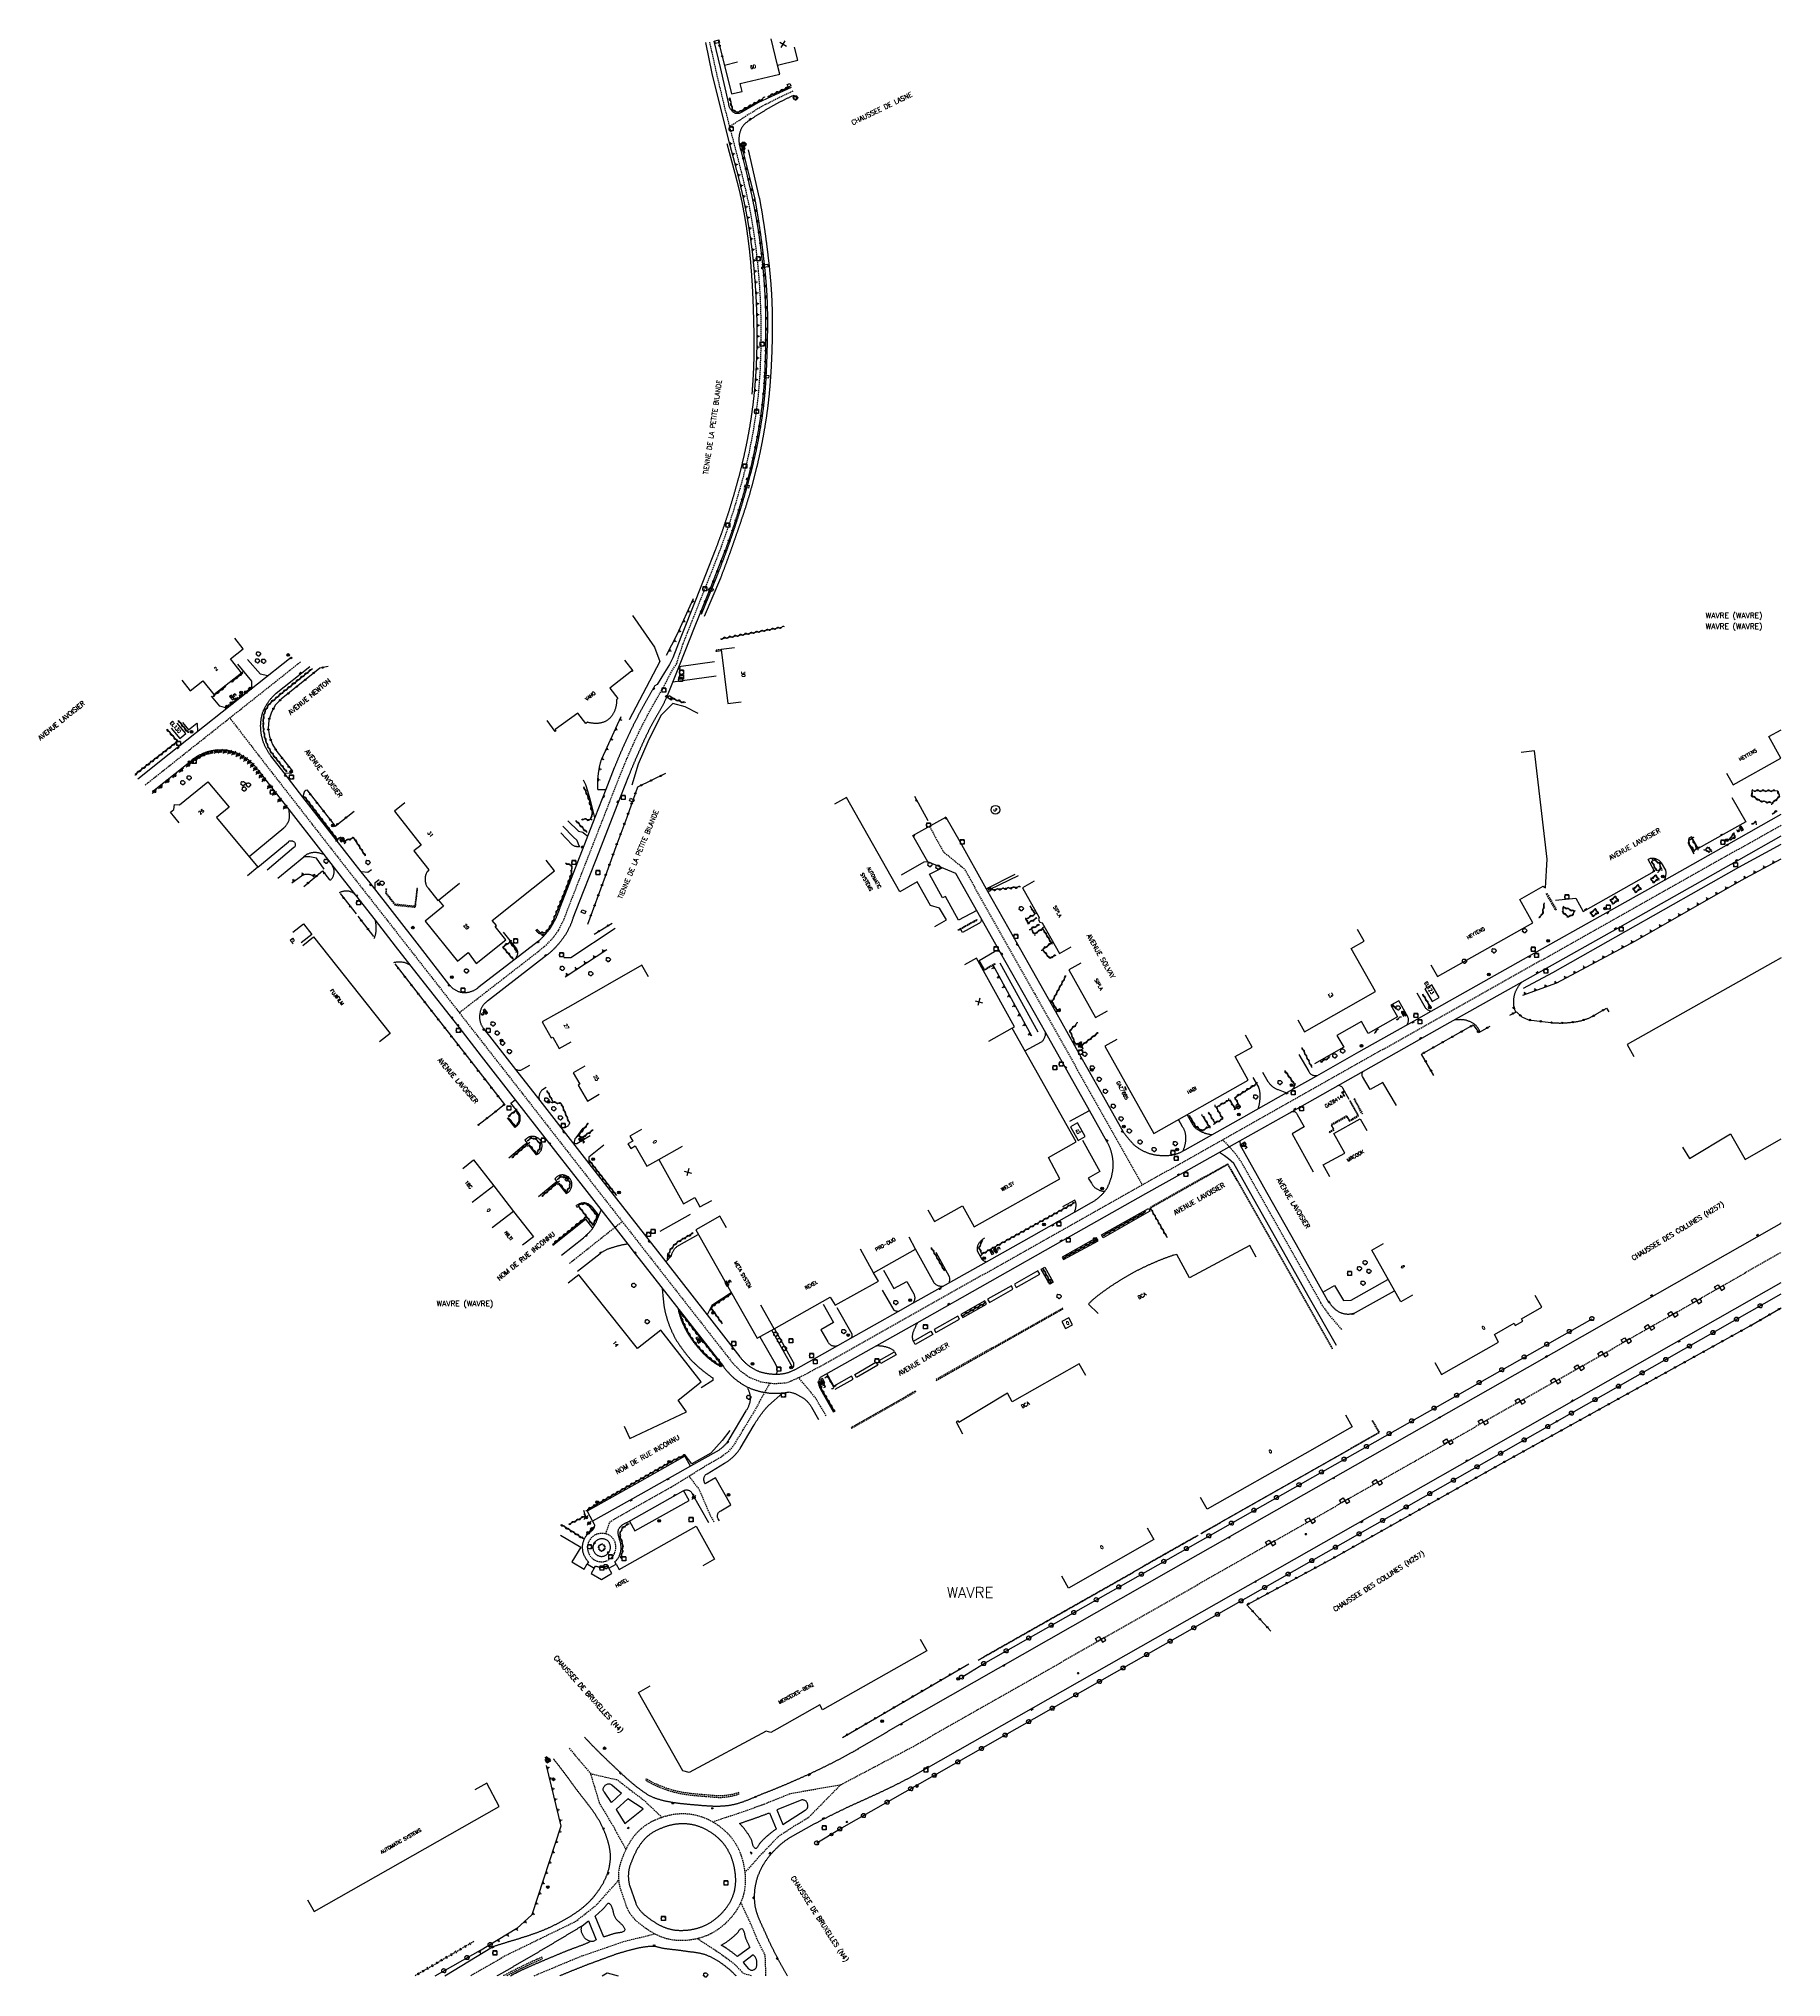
# Model space of a CAD drawing. Header units: millimetres. Extents: x 165003 to 166000, y 157999 to 158715.
# Drawn here: x 165357 to 166000, y 157999 to 158715 of the extents above; entities that cross this region are included whole.
import ezdxf
from ezdxf.enums import TextEntityAlignment as Align

# ---------------------------------------------------------------- set-up
doc = ezdxf.new("R2010")
doc.units = ezdxf.units.MM
doc.linetypes.add('DASHED', pattern=[0.75, 0.5, -0.25])
doc.layers.get('0').update_dxf_attribs({"linetype": 'CONTINUOUS'})
for name, color, linetype in [('W0001', 6, 'DASHED'), ('W0008', 7, 'CONTINUOUS'), ('W0017', 7, 'CONTINUOUS'), ('W0100', 7, 'CONTINUOUS'), ('W0112', 1, 'DASHED'), ('W0211', 2, 'CONTINUOUS'), ('W0220', 5, 'DASHED'), ('W0300', 7, 'CONTINUOUS'), ('W0302', 3, 'CONTINUOUS'), ('W0310', 3, 'CONTINUOUS'), ('W0322', 7, 'CONTINUOUS'), ('W0400', 7, 'CONTINUOUS'), ('W0420', 7, 'CONTINUOUS'), ('W0430', 7, 'CONTINUOUS'), ('W0432', 7, 'CONTINUOUS'), ('W0454', 7, 'CONTINUOUS'), ('W0469', 7, 'CONTINUOUS'), ('W0851', 7, 'CONTINUOUS'), ('W0980', 7, 'CONTINUOUS'), ('W0984', 7, 'CONTINUOUS'), ('W0989', 7, 'CONTINUOUS'), ('W0991', 7, 'CONTINUOUS'), ('W1102', 7, 'CONTINUOUS'), ('W1471', 7, 'CONTINUOUS')]:
    doc.layers.add(name, color=color, linetype=linetype)
doc.styles.get("Standard").update_dxf_attribs({"font": 'romans.shx', "width": 0.85})

# ---------------------------------------------------------------- blocks, each defined once
blk = doc.blocks.new('T300')
for p, q in [((-0.8, 0.51), (-0.86, 0.34)), ((-0.86, 0.34), (-0.86, 0.17)), ((-0.86, 0.17), (-0.74, 0.06)), ((-0.69, 0.63), (-0.8, 0.51)), ((-0.8, -0.06), (-0.74, 0.06)), ((-0.74, 0.06), (-0.69, 0.11)), ((-0.57, 0.69), (-0.69, 0.63)), ((-0.46, 0.69), (-0.57, 0.69)), ((-0.29, 0.63), (-0.46, 0.69)), ((-0.29, 0.63), (-0.17, 0.74)), ((-0.23, 0.57), (-0.29, 0.63)), ((-0.17, 0.74), (-0.06, 0.8)), ((-0.06, 0.8), (0.06, 0.8)), ((0.06, 0.8), (0.23, 0.74)), ((0.23, 0.74), (0.34, 0.63)), ((0.34, 0.63), (0.4, 0.51)), ((0.46, 0.46), (0.34, 0.46)), ((0.4, 0.51), (0.4, 0.46)), ((0.57, 0.4), (0.46, 0.46)), ((0.57, 0.4), (0.69, 0.29)), ((0.69, 0.29), (0.74, 0.17)), ((0.74, 0.06), (0.69, -0.17)), ((0.74, 0.17), (0.74, 0.06)), ((-0.8, -0.17), (-0.8, -0.06)), ((-0.8, -0.23), (-0.8, -0.17)), ((-0.74, -0.34), (-0.8, -0.23)), ((-0.69, -0.4), (-0.74, -0.34)), ((-0.51, -0.46), (-0.69, -0.4)), ((-0.4, -0.46), (-0.51, -0.46)), ((-0.4, -0.46), (-0.34, -0.46)), ((-0.34, -0.46), (-0.34, -0.4)), ((-0.34, -0.51), (-0.34, -0.46)), ((-0.29, -0.63), (-0.34, -0.51)), ((-0.17, -0.74), (-0.29, -0.63)), ((-0.06, -0.8), (-0.17, -0.74)), ((0.06, -0.8), (-0.06, -0.8)), ((0.17, -0.74), (0.06, -0.8)), ((0.23, -0.69), (0.17, -0.74)), ((0.29, -0.46), (0.23, -0.46)), ((0.29, -0.63), (0.23, -0.69)), ((0.46, -0.4), (0.29, -0.46)), ((0.34, -0.51), (0.29, -0.63)), ((0.34, -0.51), (0.34, -0.46)), ((0.57, -0.34), (0.46, -0.4)), ((0.63, -0.29), (0.57, -0.34)), ((0.69, -0.17), (0.63, -0.29))]:
    blk.add_line(p, q)
blk = doc.blocks.new('T430')
at = {"flags": 128}
for points in [[(0.8, 0.8), (-0.8, 0.8)], [(-0.8, 0.8), (-0.8, 0)], [(0.8, 0.8), (-0.8, 0)], [(-0.8, 0), (0.8, 0)], [(-0.4, 2.1), (0.4, 2.1)], [(-0.4, 2.1), (-0.4, 1.3)], [(-0.4, 1.7), (0, 1.7)], [(-0.4, 1.3), (0.4, 1.3)], [(0.8, 0), (0.8, 0.8)]]:
    blk.add_lwpolyline(points, dxfattribs=at)
blk = doc.blocks.new('T400')
for p, q in [((-0.15, 0.3), (0.15, 0.3)), ((-0.15, -0.25), (-0.15, 0.3)), ((-0.15, 0.15), (0.15, 0.15)), ((-0.15, 0), (0.15, 0)), ((0.15, 0.3), (0.15, -0.25)), ((-0.15, -0.15), (0.15, -0.15)), ((-0.15, -0.25), (-0.15, -0.3)), ((-0.15, -0.3), (0.15, -0.3)), ((0.15, -0.3), (0.15, -0.25))]:
    blk.add_line(p, q)
blk = doc.blocks.new('T420')
for p, q in [((0.75, 0.75), (-0.75, 0.75)), ((-0.75, 0.75), (-0.75, -0.75)), ((0.75, 0.75), (0.75, -0.75)), ((0.75, -0.75), (-0.75, -0.75))]:
    blk.add_line(p, q)
blk.add_ellipse((0, 0), major_axis=(-0.53, 0.53), ratio=1, start_param=3.926991, end_param=10.210176)
blk = doc.blocks.new('t112o')
at = {"color": 0, "linetype": 'Continuous'}
for p, q in [((-0.5, 0.5), (0.5, 0.5)), ((-0.5, -0.5), (-0.5, 0.5)), ((0.5, 0.5), (0.5, -0.5)), ((0.5, -0.5), (-0.5, -0.5))]:
    blk.add_line(p, q, dxfattribs=at)
blk = doc.blocks.new('T454')
for p, q in [((-0.25, 0.25), (0.25, -0.25)), ((-0.25, -0.25), (0.25, 0.25)), ((0.75, 0.75), (0.375, 0.375)), ((-0.375, -0.375), (-0.75, -0.75))]:
    blk.add_line(p, q)
blk.add_ellipse((0, 0), major_axis=(0.354, 0.354), ratio=1, start_param=5.497787143782138, end_param=11.78097245096172)
blk = doc.blocks.new('t322o')
at = {"color": 0, "linetype": 'Continuous'}
for radius in [0.25, 0.15]:
    blk.add_circle((0, 0), radius, dxfattribs=at)
blk = doc.blocks.new('t310o')
at = {"color": 0, "linetype": 'Continuous'}
for centre, start, end in [((-0.5, 0.38), 216.8699, 323.1304), ((0.5, -0.37), 36.8699, 143.1303)]:
    blk.add_arc(centre, 0.625, start, end, dxfattribs=at)
blk = doc.blocks.new('t991o')
at = {"color": 0, "linetype": 'Continuous'}
for p, q in [((-1, 1), (1, -1)), ((-1, -1), (1, 1))]:
    blk.add_line(p, q, dxfattribs=at)
blk = doc.blocks.new('t211o')
at = {"color": 0, "linetype": 'Continuous'}
for p, q in [((-0.29, 0.5), (-0.29, 0)), ((0, 1), (0, 0)), ((0.29, 0.5), (0.29, 0))]:
    blk.add_line(p, q, dxfattribs=at)
blk = doc.blocks.new('T851')
for p, q in [((-0.25, -0.15), (0, 0.32)), ((0, 0.32), (0.25, -0.15)), ((-0.25, -0.15), (0.25, -0.15))]:
    blk.add_line(p, q)
for major_axis in [(-0.106, 0.106), (-0.0354, 0.0354), (-0.0236, 0.0236)]:
    blk.add_ellipse((0, 0), major_axis=major_axis, ratio=1, start_param=3.926991, end_param=10.210176)
blk = doc.blocks.new('T432')
at = {"flags": 128}
for points in [[(0.8, 0.8), (-0.8, 0.8)], [(-0.8, 0.8), (-0.8, 0)], [(0.8, 0.8), (-0.8, 0)], [(-0.8, 0), (0.8, 0)], [(-0.4, 2.1), (-0.4, 1.3)], [(-0.4, 1.3), (0.4, 1.3)], [(-0.39, 2.1), (0.41, 2.1)], [(0, 1.7), (0.4, 1.7)], [(0.4, 1.3), (0.4, 1.7)], [(0.8, 0), (0.8, 0.8)]]:
    blk.add_lwpolyline(points, dxfattribs=at)
blk = doc.blocks.new('t220o')
at = {"color": 0, "linetype": 'Continuous'}
for p, q in [((-0.25, 0.25), (0.25, 0.25)), ((-0.25, -0.25), (0.25, -0.25))]:
    blk.add_line(p, q, dxfattribs=at)
blk = doc.blocks.new('T1471')
at = {"color": 0, "linetype": 'Continuous', "flags": 128}
blk.add_lwpolyline([(-0.75, -0.5), (-0.75, 0.5), (0.75, 0.5), (0.75, -0.5), (-0.75, -0.5)], dxfattribs=at)
blk = doc.blocks.new('T469')
at = {"color": 0, "linetype": 'Continuous', "flags": 128}
for points in [[(-0.35, 0.35), (0.35, -0.35)], [(-0.35, -0.35), (0.35, 0.35)]]:
    blk.add_lwpolyline(points, dxfattribs=at)
at = {"color": 0, "linetype": 'Continuous'}
blk.add_circle((0, 0), 0.5, dxfattribs=at)

msp = doc.modelspace()

# ---------------------------------------------------------------- linework, layer by layer
at = {"layer": 'W0001', "flags": 128}
for points in [[(165511.95, 158355.5), (165533.37, 158372.09), (165541.05, 158378.05), (165544.43, 158380.84), (165546.82, 158383.46), (165548.55, 158385.88), (165550.64, 158389.99), (165552, 158393.65), (165553.38, 158397.18), (165555.56, 158402.8), (165558.7, 158410.82), (165564.23, 158424.98), (165571, 158442.3), (165573.88, 158449.37), (165576.17, 158454.57), (165578.47, 158459.49), (165581.19, 158464.77), (165584.44, 158470.6), (165587.3, 158475.53), (165590.2, 158481.27), (165592.21, 158484.43), (165594.53, 158491.54), (165597.73, 158499.62), (165600.39, 158506.27), (165602.59, 158511.84), (165605.93, 158520.3), (165608.45, 158526.79), (165611.55, 158535.55), (165614.04, 158543.44), (165616.79, 158553.05), (165618.86, 158561.56), (165620.41, 158569.35), (165621.59, 158576.76), (165622.47, 158584.1), (165623.07, 158592.25), (165623.33, 158599.13), (165623.42, 158605.56), (165623.37, 158612), (165623.14, 158619.09), (165622.69, 158626.21), (165622.2, 158631.93), (165621.65, 158636.83), (165620.98, 158641.9), (165620.21, 158646.88), (165619.03, 158653.27), (165617.85, 158658.83), (165616.23, 158665.52), (165613.57, 158675.9), (165609.96, 158689.73), (165607.13, 158701.65), (165604.42, 158713.91)], [(165635.07, 158695.64), (165631.04, 158693.78), (165627.56, 158692.05), (165625.2, 158690.85), (165622.61, 158689.42), (165619.57, 158687.62), (165611.82, 158682.61)], [(165395.95, 158439.53), (165411.87, 158452.18), (165441.05, 158475.27), (165453.32, 158485.01)], [(165427.2, 158464.31), (165440.32, 158447.3), (165457.76, 158424.9), (165470.67, 158408.35), (165490.51, 158382.97), (165503.59, 158366.2), (165526.2, 158337.24), (165543.19, 158315.46), (165563.5, 158289.4), (165575.42, 158274.12), (165593.28, 158251.26), (165610.1, 158229.7), (165612.71, 158226.36), (165615.5, 158223.42), (165618.86, 158221.01), (165623.17, 158219.26), (165628.11, 158218.57), (165633.05, 158218.94), (165638.92, 158221.56), (165646.38, 158225.6), (165669.34, 158238.53), (165702.39, 158257.17), (165737.96, 158277.22), (165786.1, 158304.3), (165854.98, 158343.12), (165918.25, 158378.72), (165979.89, 158413.44), (166000, 158424.77)], [(165685.52, 158424.27), (165690.62, 158414.94), (165698.36, 158408.63), (165711.27, 158385.63), (165724.51, 158362.17), (165741.53, 158331.94), (165764.1, 158291.92)], [(165793.76, 158308.62), (165798.23, 158303.79), (165800.81, 158300.09), (165807.87, 158287.54), (165823.86, 158259.17), (165830.07, 158248.16), (165833.11, 158243.83), (165837.77, 158238.45)], [(165552.62, 158262.96), (165572.08, 158278.41)], [(165652.8, 158070.51), (165678.75, 158084.19), (165703.17, 158098.09), (165730.92, 158113.87), (165785.83, 158145.1), (165864.55, 158189.86), (165962.3, 158245.45), (166000, 158267.15)], [(165626.55, 158218.79), (165620.74, 158208.15), (165616.65, 158201.46), (165613.31, 158195.89), (165611.19, 158193.39), (165608.86, 158191.61), (165602.05, 158187.64), (165590.27, 158180.32), (165572.1, 158170.16), (165567.36, 158167.32), (165565.88, 158163.17)], [(165647.36, 158206.65), (165643.69, 158213.01), (165637.21, 158220.8)], [(165596.76, 158184.35), (165600.39, 158179.65), (165604.69, 158169.69), (165605.96, 158167.58)], [(165552.47, 158084), (165560.48, 158074.55)], [(165573.49, 158046.63), (165569.08, 158054.75), (165563.76, 158063.72), (165560.48, 158074.55), (165570.14, 158072.37), (165580.13, 158064.73), (165586.8, 158058.41)], [(165605.37, 158056.8), (165615.06, 158060), (165624.14, 158063.22), (165634.2, 158067.27), (165652.8, 158070.51), (165640.73, 158058.25), (165635.55, 158055.14), (165629.7, 158051.31), (165623.62, 158045), (165617.46, 158038.19)], [(165516.18, 158000), (165528.95, 158007.41), (165554.94, 158020.07), (165562.58, 158026.09), (165570.77, 158035.22)], [(165625.17, 158000), (165624.9, 158007.51), (165622.18, 158012.86), (165619.72, 158018.83), (165615.93, 158027.02)], [(165539.61, 158000), (165557.09, 158007.28), (165572.51, 158012.6), (165584.17, 158015.46)], [(165599.79, 158013.74), (165608.13, 158008.3), (165613.2, 158004.62), (165616.75, 158000.88), (165619.99, 158000)]]:
    msp.add_lwpolyline(points, dxfattribs=at)
for points in [[(165560.4, 158161.27), (165560.15, 158160.93), (165559.91, 158160.56), (165559.71, 158160.16), (165559.54, 158159.73), (165559.41, 158159.28), (165559.34, 158158.84), (165559.3, 158158.46), (165559.28, 158158.09), (165559.29, 158157.71), (165559.33, 158157.34), (165559.39, 158156.96), (165559.48, 158156.57), (165559.6, 158156.19), (165559.76, 158155.82), (165559.95, 158155.46), (165560.16, 158155.11), (165560.4, 158154.78), (165560.66, 158154.48), (165560.94, 158154.18), (165561.25, 158153.91), (165561.58, 158153.66), (165561.94, 158153.43), (165562.33, 158153.23), (165562.73, 158153.07), (165563.15, 158152.94), (165563.58, 158152.85), (165563.99, 158152.8), (165564.39, 158152.78), (165564.79, 158152.79), (165565.19, 158152.83), (165565.59, 158152.9), (165565.98, 158153.01), (165566.35, 158153.15), (165566.72, 158153.31), (165567.06, 158153.5), (165567.39, 158153.72), (165567.71, 158153.95), (165568.02, 158154.22), (165568.31, 158154.51), (165568.58, 158154.81), (165568.83, 158155.15), (165569.06, 158155.5), (165569.26, 158155.88), (165569.42, 158156.27), (165569.56, 158156.68), (165569.66, 158157.1), (165569.72, 158157.52), (165569.75, 158157.95), (165569.75, 158158.37), (165569.72, 158158.78), (165569.67, 158159.2), (165569.57, 158159.62), (165569.44, 158160.03), (165569.27, 158160.43), (165569.07, 158160.82), (165568.82, 158161.19), (165568.54, 158161.54), (165568.24, 158161.86), (165567.89, 158162.16), (165567.51, 158162.44), (165567.11, 158162.68), (165566.69, 158162.88), (165566.27, 158163.03), (165565.84, 158163.14), (165565.43, 158163.21), (165565.02, 158163.24), (165564.63, 158163.25), (165564.25, 158163.24), (165563.89, 158163.2), (165563.51, 158163.15), (165563.09, 158163.06), (165562.67, 158162.93), (165562.27, 158162.77), (165561.9, 158162.57), (165561.55, 158162.35), (165561.24, 158162.11), (165560.95, 158161.85), (165560.68, 158161.58)], [(165573.88, 158024.95), (165574.02, 158024.65), (165574.18, 158024.35), (165574.33, 158024.06), (165574.5, 158023.77), (165574.67, 158023.49), (165574.84, 158023.21), (165575.02, 158022.93), (165575.21, 158022.66), (165575.4, 158022.39), (165575.6, 158022.12), (165575.81, 158021.86), (165576.01, 158021.61), (165576.23, 158021.36), (165576.45, 158021.11), (165576.68, 158020.87), (165576.91, 158020.63), (165577.14, 158020.4), (165577.38, 158020.17), (165577.63, 158019.95), (165577.88, 158019.73), (165578.14, 158019.52), (165578.39, 158019.32), (165578.61, 158019.15), (165578.82, 158018.98), (165579.04, 158018.82), (165579.25, 158018.66), (165579.47, 158018.49), (165579.69, 158018.33), (165579.91, 158018.17), (165580.13, 158018.01), (165580.35, 158017.85), (165580.57, 158017.69), (165580.8, 158017.53), (165581.03, 158017.37), (165581.26, 158017.22), (165581.49, 158017.06), (165581.72, 158016.91), (165581.96, 158016.75), (165582.19, 158016.6), (165582.43, 158016.45), (165582.68, 158016.3), (165582.92, 158016.16), (165583.17, 158016.01), (165583.41, 158015.87), (165583.67, 158015.73), (165583.92, 158015.59), (165584.17, 158015.46), (165584.43, 158015.33), (165584.69, 158015.2), (165584.96, 158015.07), (165585.22, 158014.94), (165585.49, 158014.82), (165585.76, 158014.7), (165586.03, 158014.59), (165586.31, 158014.47), (165586.59, 158014.36), (165586.87, 158014.26), (165587.15, 158014.16), (165587.44, 158014.06), (165587.73, 158013.96), (165588.02, 158013.87), (165588.32, 158013.79), (165588.62, 158013.7), (165588.92, 158013.63), (165589.22, 158013.55), (165589.53, 158013.49), (165589.84, 158013.42), (165590.15, 158013.37), (165590.46, 158013.31), (165590.78, 158013.26), (165591.1, 158013.22), (165591.42, 158013.18), (165591.74, 158013.15), (165592.07, 158013.13), (165592.4, 158013.11), (165592.72, 158013.09), (165593.04, 158013.08), (165593.35, 158013.08), (165593.65, 158013.07), (165593.96, 158013.07), (165594.26, 158013.08), (165594.57, 158013.08), (165594.87, 158013.09), (165595.18, 158013.1), (165595.48, 158013.12), (165595.78, 158013.14), (165596.08, 158013.16), (165596.38, 158013.19), (165596.68, 158013.22), (165596.98, 158013.25), (165597.28, 158013.29), (165597.58, 158013.33), (165597.88, 158013.37), (165598.17, 158013.42), (165598.47, 158013.47), (165598.77, 158013.52), (165599.06, 158013.58), (165599.35, 158013.64), (165599.65, 158013.71), (165599.94, 158013.78), (165600.23, 158013.85), (165600.52, 158013.92), (165600.81, 158014), (165601.09, 158014.09), (165601.38, 158014.17), (165601.67, 158014.26), (165601.95, 158014.36), (165602.23, 158014.46), (165602.52, 158014.56), (165602.8, 158014.66), (165603.08, 158014.77), (165603.36, 158014.89), (165603.63, 158015), (165603.91, 158015.12), (165604.18, 158015.25), (165604.46, 158015.38), (165604.73, 158015.51), (165605, 158015.65), (165605.27, 158015.79), (165605.53, 158015.93), (165605.8, 158016.08), (165606.06, 158016.23), (165606.33, 158016.39), (165606.59, 158016.54), (165606.85, 158016.71), (165607.11, 158016.87), (165607.36, 158017.04), (165607.62, 158017.22), (165607.87, 158017.4), (165608.12, 158017.58), (165608.37, 158017.76), (165608.62, 158017.95), (165608.86, 158018.15), (165609.11, 158018.34), (165609.35, 158018.54), (165609.59, 158018.75), (165609.83, 158018.96), (165610.06, 158019.17), (165610.3, 158019.38), (165610.53, 158019.6), (165610.76, 158019.82), (165610.98, 158020.04), (165611.2, 158020.26), (165611.41, 158020.48), (165611.63, 158020.7), (165611.84, 158020.93), (165612.05, 158021.16), (165612.25, 158021.39), (165612.46, 158021.62), (165612.65, 158021.86), (165612.85, 158022.09), (165613.04, 158022.33), (165613.23, 158022.57), (165613.42, 158022.82), (165613.6, 158023.06), (165613.78, 158023.31), (165613.96, 158023.56), (165614.13, 158023.82), (165614.3, 158024.07), (165614.47, 158024.33), (165614.63, 158024.59), (165614.79, 158024.85), (165614.95, 158025.11), (165615.1, 158025.38), (165615.25, 158025.65), (165615.39, 158025.92), (165615.53, 158026.19), (165615.67, 158026.47), (165615.8, 158026.74), (165615.93, 158027.02), (165616.05, 158027.31), (165616.17, 158027.59), (165616.28, 158027.88), (165616.39, 158028.16), (165616.5, 158028.46), (165616.6, 158028.75), (165616.7, 158029.04), (165616.79, 158029.34), (165616.88, 158029.64), (165616.96, 158029.94), (165617.04, 158030.24), (165617.12, 158030.55), (165617.19, 158030.85), (165617.25, 158031.16), (165617.31, 158031.47), (165617.37, 158031.79), (165617.42, 158032.1), (165617.46, 158032.41), (165617.5, 158032.73), (165617.54, 158033.05), (165617.57, 158033.37), (165617.59, 158033.69), (165617.61, 158034.02), (165617.63, 158034.34), (165617.64, 158034.67), (165617.64, 158034.99), (165617.64, 158035.32), (165617.64, 158035.65), (165617.63, 158035.98), (165617.61, 158036.32), (165617.6, 158036.65), (165617.57, 158036.96), (165617.55, 158037.27), (165617.52, 158037.58), (165617.49, 158037.89), (165617.46, 158038.19), (165617.42, 158038.5), (165617.38, 158038.8), (165617.34, 158039.11), (165617.29, 158039.41), (165617.25, 158039.71), (165617.19, 158040.01), (165617.14, 158040.31), (165617.08, 158040.61), (165617.02, 158040.91), (165616.96, 158041.2), (165616.89, 158041.5), (165616.83, 158041.79), (165616.75, 158042.08), (165616.68, 158042.37), (165616.6, 158042.66), (165616.52, 158042.95), (165616.43, 158043.24), (165616.34, 158043.52), (165616.25, 158043.81), (165616.16, 158044.09), (165616.06, 158044.38), (165615.95, 158044.66), (165615.85, 158044.93), (165615.74, 158045.21), (165615.63, 158045.49), (165615.51, 158045.76), (165615.39, 158046.04), (165615.27, 158046.31), (165615.14, 158046.58), (165615.01, 158046.85), (165614.88, 158047.11), (165614.74, 158047.38), (165614.6, 158047.64), (165614.46, 158047.9), (165614.31, 158048.16), (165614.16, 158048.42), (165614.01, 158048.68), (165613.85, 158048.93), (165613.69, 158049.18), (165613.52, 158049.43), (165613.35, 158049.68), (165613.18, 158049.93), (165613, 158050.17), (165612.82, 158050.41), (165612.64, 158050.65), (165612.45, 158050.89), (165612.26, 158051.13), (165612.07, 158051.36), (165611.87, 158051.59), (165611.67, 158051.82), (165611.47, 158052.05), (165611.26, 158052.27), (165611.04, 158052.49), (165610.83, 158052.71), (165610.61, 158052.93), (165610.39, 158053.14), (165610.16, 158053.35), (165609.93, 158053.56), (165609.7, 158053.77), (165609.46, 158053.97), (165609.22, 158054.17), (165608.98, 158054.37), (165608.73, 158054.57), (165608.48, 158054.76), (165608.23, 158054.95), (165607.97, 158055.14), (165607.71, 158055.33), (165607.45, 158055.51), (165607.18, 158055.69), (165606.91, 158055.87), (165606.64, 158056.05), (165606.36, 158056.22), (165606.08, 158056.39), (165605.8, 158056.56), (165605.51, 158056.72), (165605.22, 158056.88), (165604.93, 158057.04), (165604.64, 158057.19), (165604.35, 158057.34), (165604.06, 158057.48), (165603.77, 158057.62), (165603.48, 158057.76), (165603.18, 158057.89), (165602.89, 158058.01), (165602.59, 158058.13), (165602.3, 158058.25), (165602, 158058.36), (165601.71, 158058.47), (165601.41, 158058.58), (165601.11, 158058.67), (165600.81, 158058.77), (165600.51, 158058.86), (165600.22, 158058.94), (165599.92, 158059.03), (165599.62, 158059.1), (165599.32, 158059.17), (165599.02, 158059.24), (165598.71, 158059.3), (165598.41, 158059.36), (165598.11, 158059.42), (165597.81, 158059.47), (165597.51, 158059.51), (165597.21, 158059.55), (165596.91, 158059.59), (165596.6, 158059.62), (165596.3, 158059.65), (165596, 158059.67), (165595.7, 158059.69), (165595.4, 158059.71), (165595.1, 158059.72), (165594.79, 158059.73), (165594.49, 158059.73), (165594.19, 158059.73), (165593.89, 158059.72), (165593.59, 158059.71), (165593.29, 158059.7), (165592.99, 158059.68), (165592.69, 158059.66), (165592.39, 158059.63), (165592.09, 158059.6), (165591.79, 158059.56), (165591.5, 158059.53), (165591.2, 158059.48), (165590.9, 158059.44), (165590.6, 158059.39), (165590.31, 158059.33), (165590.01, 158059.28), (165589.72, 158059.22), (165589.42, 158059.15), (165589.13, 158059.08), (165588.84, 158059.01), (165588.54, 158058.94), (165588.25, 158058.86), (165587.96, 158058.78), (165587.67, 158058.69), (165587.38, 158058.6), (165587.09, 158058.51), (165586.8, 158058.41), (165586.51, 158058.31), (165586.22, 158058.21), (165585.93, 158058.11), (165585.64, 158058), (165585.36, 158057.89), (165585.07, 158057.77), (165584.79, 158057.65), (165584.5, 158057.53), (165584.22, 158057.41), (165583.93, 158057.28), (165583.65, 158057.15), (165583.36, 158057.02), (165583.06, 158056.87), (165582.76, 158056.72), (165582.46, 158056.56), (165582.17, 158056.4), (165581.88, 158056.23), (165581.6, 158056.06), (165581.32, 158055.89), (165581.04, 158055.71), (165580.77, 158055.53), (165580.5, 158055.34), (165580.24, 158055.15), (165579.99, 158054.96), (165579.73, 158054.76), (165579.48, 158054.56), (165579.24, 158054.36), (165579, 158054.15), (165578.77, 158053.94), (165578.54, 158053.73), (165578.31, 158053.52), (165578.09, 158053.3), (165577.87, 158053.08), (165577.66, 158052.86), (165577.45, 158052.63), (165577.25, 158052.41), (165577.05, 158052.18), (165576.85, 158051.95), (165576.66, 158051.71), (165576.47, 158051.48), (165576.29, 158051.24), (165576.11, 158051), (165575.93, 158050.76), (165575.76, 158050.52), (165575.59, 158050.28), (165575.43, 158050.03), (165575.26, 158049.79), (165575.1, 158049.54), (165574.95, 158049.29), (165574.8, 158049.04), (165574.65, 158048.79), (165574.5, 158048.54), (165574.36, 158048.29), (165574.22, 158048.04), (165574.08, 158047.78), (165573.94, 158047.53), (165573.81, 158047.27), (165573.68, 158047.02), (165573.55, 158046.76), (165573.43, 158046.5), (165573.31, 158046.25), (165573.19, 158045.99), (165573.07, 158045.73), (165572.95, 158045.47), (165572.84, 158045.22), (165572.73, 158044.96), (165572.62, 158044.7), (165572.51, 158044.44), (165572.4, 158044.18), (165572.3, 158043.92), (165572.19, 158043.66), (165572.09, 158043.4), (165571.99, 158043.14), (165571.89, 158042.88), (165571.79, 158042.61), (165571.68, 158042.32), (165571.57, 158042.01), (165571.47, 158041.71), (165571.38, 158041.4), (165571.29, 158041.09), (165571.21, 158040.78), (165571.13, 158040.46), (165571.06, 158040.15), (165571, 158039.84), (165570.94, 158039.52), (165570.89, 158039.21), (165570.84, 158038.89), (165570.81, 158038.57), (165570.77, 158038.25), (165570.75, 158037.94), (165570.72, 158037.62), (165570.71, 158037.3), (165570.7, 158036.98), (165570.7, 158036.66), (165570.71, 158036.34), (165570.72, 158036.02), (165570.73, 158035.7), (165570.76, 158035.38), (165570.79, 158035.06), (165570.82, 158034.74), (165570.87, 158034.42), (165570.91, 158034.1), (165570.97, 158033.79), (165571.03, 158033.47), (165571.09, 158033.15), (165571.17, 158032.84), (165571.27, 158032.4), (165573.68, 158025.39)]]:
    msp.add_lwpolyline(points, close=True, dxfattribs=at)
at = {"layer": 'W0008', "flags": 128}
for points in [[(165602.84, 158713.72), (165605.15, 158702.21), (165608.86, 158687.27), (165611.5, 158677.14), (165613.89, 158667.97), (165613.96, 158667.72), (165614.02, 158667.48), (165614.09, 158667.24), (165614.15, 158666.99), (165614.22, 158666.75), (165614.28, 158666.51), (165614.35, 158666.26), (165614.41, 158666.02), (165614.48, 158665.78), (165614.54, 158665.53), (165614.61, 158665.29), (165614.67, 158665.05), (165614.73, 158664.8), (165614.8, 158664.56), (165614.86, 158664.31), (165614.92, 158664.07), (165614.98, 158663.83), (165615.04, 158663.58), (165615.1, 158663.34), (165615.17, 158663.09), (165615.23, 158662.85), (165615.29, 158662.6), (165615.35, 158662.36), (165615.41, 158662.12), (165615.47, 158661.87), (165615.53, 158661.63), (165615.59, 158661.38), (165615.64, 158661.14), (165615.7, 158660.89), (165615.76, 158660.65), (165615.82, 158660.4), (165615.88, 158660.16), (165615.93, 158659.91), (165615.99, 158659.67), (165616.05, 158659.42), (165616.1, 158659.18), (165616.16, 158658.93), (165616.22, 158658.68), (165616.27, 158658.44), (165616.33, 158658.19), (165616.38, 158657.95), (165616.44, 158657.7), (165616.49, 158657.46), (165616.55, 158657.21), (165616.6, 158656.96), (165616.65, 158656.72), (165616.71, 158656.47), (165616.76, 158656.23), (165616.81, 158655.98), (165616.86, 158655.73), (165616.92, 158655.49), (165616.97, 158655.24), (165617.02, 158654.99), (165617.07, 158654.75), (165617.12, 158654.5), (165617.17, 158654.25), (165617.22, 158654.01), (165617.27, 158653.76), (165617.32, 158653.51), (165617.37, 158653.27), (165617.42, 158653.02), (165617.47, 158652.78), (165617.52, 158652.53), (165617.57, 158652.29), (165617.61, 158652.04), (165617.66, 158651.8), (165617.71, 158651.55), (165617.76, 158651.31), (165617.8, 158651.06), (165617.85, 158650.82), (165617.9, 158650.57), (165617.94, 158650.33), (165617.99, 158650.08), (165618.03, 158649.83), (165618.08, 158649.59), (165618.12, 158649.34), (165618.17, 158649.1), (165618.21, 158648.85), (165618.25, 158648.61), (165618.3, 158648.36), (165618.34, 158648.11), (165618.38, 158647.87), (165618.42, 158647.62), (165618.47, 158647.38), (165618.51, 158647.13), (165618.55, 158646.88), (165618.59, 158646.64), (165618.63, 158646.39), (165618.67, 158646.14), (165618.71, 158645.9), (165618.76, 158645.65), (165618.8, 158645.4), (165618.84, 158645.16), (165618.87, 158644.91), (165618.91, 158644.67), (165618.95, 158644.42), (165618.99, 158644.17), (165619.03, 158643.93), (165619.07, 158643.68), (165619.11, 158643.43), (165619.14, 158643.18), (165619.18, 158642.94), (165619.22, 158642.69), (165619.25, 158642.44), (165619.29, 158642.2), (165619.33, 158641.95), (165619.36, 158641.7), (165619.4, 158641.46), (165619.43, 158641.21), (165619.47, 158640.96), (165619.5, 158640.71), (165619.54, 158640.47), (165619.57, 158640.22), (165619.61, 158639.97), (165619.64, 158639.72), (165619.67, 158639.48), (165619.71, 158639.23), (165619.74, 158638.98), (165619.77, 158638.73), (165619.81, 158638.48), (165619.84, 158638.24), (165619.87, 158637.99), (165619.9, 158637.74), (165619.93, 158637.49), (165619.96, 158637.24), (165619.99, 158636.99), (165620.02, 158636.74), (165620.05, 158636.49), (165620.08, 158636.25), (165620.11, 158636), (165620.14, 158635.75), (165620.17, 158635.5), (165620.19, 158635.25), (165620.22, 158635), (165620.25, 158634.75), (165620.28, 158634.5), (165620.3, 158634.25), (165620.33, 158634), (165620.35, 158633.76), (165620.38, 158633.51), (165620.4, 158633.26), (165620.43, 158633.01), (165620.45, 158632.76), (165620.48, 158632.51), (165620.5, 158632.26), (165620.53, 158632.01), (165620.55, 158631.76), (165620.57, 158631.51), (165620.6, 158631.26), (165620.62, 158631.01), (165620.64, 158630.76), (165620.66, 158630.51), (165620.68, 158630.26), (165620.71, 158630.01), (165620.73, 158629.77), (165620.75, 158629.52), (165620.77, 158629.27), (165620.79, 158629.02), (165620.81, 158628.77), (165620.83, 158628.52), (165620.85, 158628.27), (165620.87, 158628.02), (165620.89, 158627.77), (165620.91, 158627.52), (165620.93, 158627.27), (165620.95, 158627.02), (165620.97, 158626.77), (165620.99, 158626.52), (165621.01, 158626.27), (165621.03, 158626.02), (165621.05, 158625.77), (165621.06, 158625.52), (165621.08, 158625.27), (165621.1, 158625.03), (165621.12, 158624.78), (165621.14, 158624.53), (165621.15, 158624.28), (165621.17, 158624.03), (165621.19, 158623.79), (165621.21, 158623.54), (165621.22, 158623.29), (165621.24, 158623.04), (165621.25, 158622.79), (165621.27, 158622.55), (165621.29, 158622.3), (165621.3, 158622.05), (165621.32, 158621.8), (165621.33, 158621.55), (165621.35, 158621.3), (165621.36, 158621.06), (165621.38, 158620.81), (165621.39, 158620.56), (165621.41, 158620.31), (165621.42, 158620.06), (165621.43, 158619.82), (165621.45, 158619.57), (165621.46, 158619.32), (165621.47, 158619.07), (165621.49, 158618.82), (165621.5, 158618.58), (165621.51, 158618.33), (165621.53, 158618.08), (165621.54, 158617.83), (165621.55, 158617.58), (165621.56, 158617.33), (165621.57, 158617.09), (165621.58, 158616.84), (165621.59, 158616.59), (165621.6, 158616.34), (165621.61, 158616.09), (165621.62, 158615.84), (165621.63, 158615.6), (165621.64, 158615.35), (165621.65, 158615.1), (165621.66, 158614.85), (165621.67, 158614.6), (165621.68, 158614.35), (165621.69, 158614.1), (165621.69, 158613.86), (165621.7, 158613.61), (165621.71, 158613.36), (165621.71, 158613.11), (165621.72, 158612.86), (165621.73, 158612.61), (165621.73, 158612.37), (165621.74, 158612.12), (165621.74, 158611.87), (165621.75, 158611.62), (165621.75, 158611.37), (165621.76, 158611.12), (165621.76, 158610.87), (165621.77, 158610.63), (165621.77, 158610.38), (165621.78, 158610.13), (165621.78, 158609.88), (165621.78, 158609.63), (165621.79, 158609.38), (165621.79, 158609.14), (165621.79, 158608.89), (165621.79, 158608.64), (165621.8, 158608.39), (165621.8, 158608.14), (165621.8, 158607.89), (165621.8, 158607.65), (165621.8, 158607.4), (165621.8, 158607.15), (165621.81, 158606.9), (165621.81, 158606.65), (165621.81, 158606.4), (165621.81, 158606.16), (165621.81, 158605.91), (165621.81, 158605.66), (165621.81, 158605.41), (165621.81, 158605.16), (165621.8, 158604.91), (165621.8, 158604.66), (165621.8, 158604.42), (165621.8, 158604.17), (165621.8, 158603.92), (165621.8, 158603.67), (165621.79, 158603.42), (165621.79, 158603.17), (165621.79, 158602.93), (165621.78, 158602.68), (165621.78, 158602.43), (165621.78, 158602.18), (165621.77, 158601.93), (165621.77, 158601.68), (165621.76, 158601.44), (165621.76, 158601.19), (165621.76, 158600.94), (165621.75, 158600.69), (165621.74, 158600.44), (165621.74, 158600.19), (165621.73, 158599.95), (165621.73, 158599.7), (165621.72, 158599.45), (165621.71, 158599.2), (165621.71, 158598.95), (165621.7, 158598.7), (165621.69, 158598.46), (165621.68, 158598.21), (165621.68, 158597.96), (165621.67, 158597.71), (165621.66, 158597.46), (165621.65, 158597.21), (165621.64, 158596.97), (165621.63, 158596.72), (165621.62, 158596.47), (165621.61, 158596.22), (165621.6, 158595.97), (165621.59, 158595.72), (165621.58, 158595.47), (165621.57, 158595.22), (165621.56, 158594.97), (165621.55, 158594.72), (165621.54, 158594.47), (165621.52, 158594.22), (165621.51, 158593.97), (165621.5, 158593.72), (165621.49, 158593.47), (165621.47, 158593.22), (165621.46, 158592.97), (165621.45, 158592.72), (165621.43, 158592.47), (165621.42, 158592.22), (165621.4, 158591.97), (165621.39, 158591.72), (165621.37, 158591.47), (165621.36, 158591.22), (165621.34, 158590.97), (165621.32, 158590.72), (165621.31, 158590.47), (165621.29, 158590.22), (165621.27, 158589.97), (165621.26, 158589.72), (165621.24, 158589.47), (165621.22, 158589.22), (165621.2, 158588.97), (165621.18, 158588.72), (165621.16, 158588.47), (165621.14, 158588.22), (165621.12, 158587.97), (165621.1, 158587.72), (165621.08, 158587.47), (165621.06, 158587.23), (165621.04, 158586.98), (165621.02, 158586.73), (165621, 158586.48), (165620.98, 158586.23), (165620.96, 158585.98), (165620.93, 158585.73), (165620.91, 158585.48), (165620.89, 158585.23), (165620.86, 158584.98), (165620.84, 158584.73), (165620.81, 158584.48), (165620.79, 158584.23), (165620.76, 158583.99), (165620.74, 158583.74), (165620.71, 158583.49), (165620.69, 158583.24), (165620.66, 158583), (165620.63, 158582.75), (165620.61, 158582.5), (165620.58, 158582.25), (165620.55, 158582.01), (165620.53, 158581.76), (165620.5, 158581.51), (165620.47, 158581.27), (165620.44, 158581.02), (165620.41, 158580.77), (165620.38, 158580.53), (165620.35, 158580.28), (165620.32, 158580.03), (165620.29, 158579.79), (165620.26, 158579.54), (165620.23, 158579.29), (165620.2, 158579.05), (165620.17, 158578.8), (165620.13, 158578.55), (165620.1, 158578.31), (165620.07, 158578.06), (165620.04, 158577.81), (165620, 158577.57), (165619.97, 158577.32), (165619.94, 158577.08), (165619.9, 158576.83), (165619.87, 158576.58), (165619.83, 158576.34), (165619.8, 158576.09), (165619.76, 158575.85), (165619.72, 158575.6), (165619.69, 158575.35), (165619.65, 158575.11), (165619.61, 158574.86), (165619.58, 158574.62), (165619.54, 158574.37), (165619.5, 158574.12), (165619.46, 158573.88), (165619.43, 158573.63), (165619.39, 158573.39), (165619.35, 158573.14), (165619.31, 158572.9), (165619.27, 158572.65), (165619.23, 158572.41), (165619.19, 158572.16), (165619.15, 158571.92), (165619.11, 158571.67), (165619.06, 158571.43), (165619.02, 158571.18), (165618.98, 158570.93), (165618.94, 158570.68), (165618.89, 158570.43), (165618.85, 158570.18), (165618.8, 158569.94), (165618.76, 158569.69), (165618.72, 158569.44), (165618.67, 158569.19), (165618.63, 158568.95), (165618.58, 158568.7), (165618.53, 158568.45), (165618.49, 158568.2), (165618.44, 158567.96), (165618.39, 158567.71), (165618.35, 158567.46), (165618.3, 158567.21), (165618.25, 158566.97), (165618.2, 158566.72), (165618.15, 158566.47), (165618.1, 158566.23), (165618.05, 158565.98), (165618, 158565.73), (165617.95, 158565.49), (165617.9, 158565.24), (165617.85, 158564.99), (165617.8, 158564.75), (165617.75, 158564.5), (165617.7, 158564.25), (165617.65, 158564.01), (165617.6, 158563.76), (165617.54, 158563.51), (165617.49, 158563.27), (165617.44, 158563.02), (165617.38, 158562.78), (165617.33, 158562.53), (165617.28, 158562.28), (165617.22, 158562.04), (165617.17, 158561.79), (165617.11, 158561.55), (165617.06, 158561.3), (165617, 158561.05), (165616.95, 158560.81), (165616.89, 158560.56), (165616.84, 158560.32), (165616.78, 158560.07), (165616.72, 158559.83), (165616.67, 158559.58), (165616.61, 158559.34), (165616.55, 158559.09), (165616.49, 158558.85), (165616.44, 158558.6), (165616.38, 158558.36), (165616.32, 158558.11), (165616.26, 158557.87), (165616.2, 158557.62), (165616.14, 158557.38), (165616.08, 158557.14), (165616.02, 158556.89), (165615.96, 158556.65), (165615.9, 158556.4), (165615.84, 158556.16), (165615.78, 158555.92), (165615.72, 158555.67), (165615.66, 158555.43), (165615.59, 158555.19), (165615.53, 158554.94), (165615.47, 158554.7), (165615.41, 158554.46), (165615.34, 158554.21), (165615.28, 158553.97), (165615.22, 158553.73), (165615.15, 158553.48), (165615.09, 158553.24), (165615.02, 158553), (165614.96, 158552.76), (165614.89, 158552.51), (165614.83, 158552.27), (165614.76, 158552.03), (165614.7, 158551.78), (165614.63, 158551.54), (165614.57, 158551.3), (165614.5, 158551.06), (165614.43, 158550.82), (165614.37, 158550.57), (165614.3, 158550.33), (165614.23, 158550.09), (165614.17, 158549.85), (165614.1, 158549.6), (165614.03, 158549.36), (165613.96, 158549.12), (165613.89, 158548.88), (165613.83, 158548.64), (165613.76, 158548.4), (165613.69, 158548.15), (165613.62, 158547.91), (165613.55, 158547.67), (165613.48, 158547.43), (165613.41, 158547.19), (165613.34, 158546.95), (165613.27, 158546.71), (165613.2, 158546.46), (165613.13, 158546.22), (165613.06, 158545.98), (165612.99, 158545.74), (165612.92, 158545.5), (165612.85, 158545.26), (165612.78, 158545.02), (165612.71, 158544.77), (165612.64, 158544.53), (165612.56, 158544.29), (165612.49, 158544.05), (165612.42, 158543.81), (165612.35, 158543.56), (165612.27, 158543.32), (165612.2, 158543.08), (165612.13, 158542.84), (165612.05, 158542.6), (165611.98, 158542.36), (165611.9, 158542.11), (165611.83, 158541.87), (165611.75, 158541.63), (165611.68, 158541.39), (165611.6, 158541.15), (165611.52, 158540.91), (165611.45, 158540.67), (165611.37, 158540.43), (165611.29, 158540.19), (165611.22, 158539.95), (165611.14, 158539.71), (165611.06, 158539.47), (165610.98, 158539.23), (165610.91, 158538.99), (165610.83, 158538.75), (165610.75, 158538.51), (165610.67, 158538.27), (165610.59, 158538.03), (165610.51, 158537.79), (165610.43, 158537.55), (165610.35, 158537.31), (165610.27, 158537.07), (165610.19, 158536.83), (165610.11, 158536.59), (165610.03, 158536.35), (165609.95, 158536.11), (165609.87, 158535.87), (165609.79, 158535.63), (165609.71, 158535.39), (165609.63, 158535.15), (165609.55, 158534.91), (165609.47, 158534.68), (165609.39, 158534.44), (165609.31, 158534.21), (165609.23, 158533.97), (165609.15, 158533.74), (165609.06, 158533.5), (165608.98, 158533.27), (165608.9, 158533.03), (165608.82, 158532.8), (165608.74, 158532.56), (165608.65, 158532.33), (165608.57, 158532.09), (165608.49, 158531.86), (165608.41, 158531.63), (165608.32, 158531.39), (165608.24, 158531.16), (165608.16, 158530.92), (165608.07, 158530.69), (165607.99, 158530.46), (165607.9, 158530.22), (165607.82, 158529.99), (165607.73, 158529.76), (165607.65, 158529.52), (165607.56, 158529.29), (165607.48, 158529.06), (165607.39, 158528.82), (165607.3, 158528.59), (165607.22, 158528.36), (165607.13, 158528.12), (165607.04, 158527.89), (165606.96, 158527.66), (165606.87, 158527.42), (165606.78, 158527.19), (165606.69, 158526.96), (165606.61, 158526.73), (165606.52, 158526.49), (165606.43, 158526.26), (165599.3, 158508.08), (165593.79, 158494.18), (165590.75, 158486.49), (165589.53, 158484), (165587.74, 158481.03), (165584.95, 158476.7), (165584.11, 158476.21), (165583.98, 158475.99), (165583.86, 158475.78), (165583.73, 158475.56), (165583.61, 158475.35), (165583.48, 158475.13), (165583.36, 158474.91), (165583.23, 158474.7), (165583.11, 158474.48), (165582.99, 158474.26), (165582.86, 158474.05), (165582.74, 158473.83), (165582.62, 158473.61), (165582.49, 158473.4), (165582.37, 158473.18), (165582.25, 158472.96), (165582.13, 158472.75), (165582, 158472.53), (165581.88, 158472.31), (165581.76, 158472.09), (165581.64, 158471.88), (165581.52, 158471.66), (165581.4, 158471.44), (165581.27, 158471.22), (165581.15, 158471), (165581.03, 158470.79), (165580.91, 158470.57), (165580.79, 158470.35), (165580.67, 158470.13), (165580.55, 158469.91), (165580.43, 158469.69), (165580.31, 158469.47), (165580.19, 158469.25), (165580.07, 158469.03), (165579.95, 158468.81), (165579.83, 158468.59), (165579.71, 158468.36), (165579.59, 158468.14), (165579.47, 158467.92), (165579.35, 158467.69), (165579.23, 158467.47), (165579.11, 158467.25), (165578.99, 158467.03), (165578.87, 158466.8), (165578.75, 158466.58), (165578.63, 158466.36), (165578.51, 158466.13), (165578.39, 158465.91), (165578.28, 158465.68), (165578.16, 158465.46), (165578.04, 158465.24), (165577.92, 158465.01), (165577.8, 158464.79), (165577.69, 158464.56), (165577.57, 158464.34), (165577.45, 158464.11), (165577.34, 158463.89), (165577.22, 158463.66), (165577.11, 158463.44), (165576.99, 158463.21), (165576.87, 158462.99), (165576.76, 158462.76), (165576.65, 158462.53), (165576.53, 158462.31), (165576.42, 158462.08), (165576.3, 158461.85), (165576.19, 158461.63), (165576.08, 158461.4), (165575.97, 158461.17), (165575.86, 158460.95), (165575.74, 158460.72), (165575.63, 158460.49), (165575.52, 158460.26), (165575.41, 158460.03), (165575.3, 158459.81), (165575.19, 158459.58), (165575.08, 158459.35), (165574.97, 158459.12), (165574.86, 158458.89), (165574.75, 158458.66), (165574.65, 158458.43), (165574.54, 158458.21), (165574.43, 158457.98), (165574.32, 158457.75), (165574.22, 158457.52), (165574.11, 158457.29), (165574, 158457.06), (165573.9, 158456.83), (165573.79, 158456.6), (165573.68, 158456.37), (165573.58, 158456.14), (165573.47, 158455.91), (165573.37, 158455.68), (165573.26, 158455.45), (165573.16, 158455.21), (165573.05, 158454.98), (165572.95, 158454.75), (165572.85, 158454.52), (165572.74, 158454.29), (165572.64, 158454.06), (165572.54, 158453.83), (165572.43, 158453.6), (165572.33, 158453.37), (165572.23, 158453.13), (165572.13, 158452.9), (165572.02, 158452.67), (165571.92, 158452.44), (165571.82, 158452.21), (165571.72, 158451.98), (165571.62, 158451.74), (165571.52, 158451.51), (165571.42, 158451.28), (165571.32, 158451.05), (165571.22, 158450.82), (165571.12, 158450.58), (165571.02, 158450.35), (165570.92, 158450.12), (165570.82, 158449.89), (165570.72, 158449.65), (165570.62, 158449.42), (165570.53, 158449.19), (165570.43, 158448.95), (165570.33, 158448.72), (165570.23, 158448.49), (165570.14, 158448.25), (165570.04, 158448.02), (165569.94, 158447.79), (165569.85, 158447.55), (165569.75, 158447.32), (165569.66, 158447.09), (165569.56, 158446.85), (165569.47, 158446.62), (165569.37, 158446.38), (165569.28, 158446.15), (165569.18, 158445.91), (165566.08, 158437.89), (165562.03, 158427.61), (165549.18, 158394.59), (165549.1, 158394.35), (165549.02, 158394.11), (165548.95, 158393.86), (165548.87, 158393.62), (165548.78, 158393.38), (165548.7, 158393.14), (165548.61, 158392.91), (165548.52, 158392.67), (165548.43, 158392.43), (165548.34, 158392.2), (165548.25, 158391.96), (165548.15, 158391.73), (165548.06, 158391.49), (165547.96, 158391.26), (165547.86, 158391.03), (165547.76, 158390.8), (165547.65, 158390.57), (165547.55, 158390.34), (165547.44, 158390.11), (165547.33, 158389.88), (165547.22, 158389.65), (165547.11, 158389.43), (165546.99, 158389.2), (165546.87, 158388.98), (165546.76, 158388.75), (165546.64, 158388.53), (165546.51, 158388.31), (165546.39, 158388.08), (165546.26, 158387.86), (165546.14, 158387.65), (165546.01, 158387.45), (165545.88, 158387.24), (165545.75, 158387.04), (165545.61, 158386.83), (165545.47, 158386.64), (165545.33, 158386.44), (165545.19, 158386.24), (165545.04, 158386.05), (165544.89, 158385.86), (165544.74, 158385.67), (165544.59, 158385.48), (165544.44, 158385.29), (165544.28, 158385.1), (165544.13, 158384.92), (165543.97, 158384.73), (165543.81, 158384.54), (165543.64, 158384.36), (165543.48, 158384.18), (165543.31, 158383.99), (165543.15, 158383.81), (165542.98, 158383.64), (165542.81, 158383.46), (165542.63, 158383.28), (165542.46, 158383.11), (165542.28, 158382.94), (165542.11, 158382.77), (165541.93, 158382.6), (165541.75, 158382.43), (165541.56, 158382.27), (165541.38, 158382.1), (165541.19, 158381.94), (165532.56, 158375.25), (165518.83, 158364.64), (165518.63, 158364.49), (165518.43, 158364.34), (165518.22, 158364.2), (165518.01, 158364.06), (165517.8, 158363.93), (165517.58, 158363.81), (165517.36, 158363.7), (165517.14, 158363.59), (165516.92, 158363.49), (165516.69, 158363.39), (165516.46, 158363.3), (165516.22, 158363.22), (165515.98, 158363.14), (165515.74, 158363.07), (165515.5, 158363.01), (165515.25, 158362.95), (165514.99, 158362.9), (165514.73, 158362.86), (165514.47, 158362.84), (165514.21, 158362.82), (165513.95, 158362.81), (165513.69, 158362.82), (165513.43, 158362.84), (165513.17, 158362.86), (165512.91, 158362.9), (165512.65, 158362.95), (165512.39, 158363), (165512.15, 158363.07), (165511.91, 158363.14), (165511.68, 158363.23), (165511.45, 158363.32), (165511.22, 158363.42), (165511, 158363.53), (165510.78, 158363.65), (165510.57, 158363.77), (165510.36, 158363.9), (165510.15, 158364.04), (165509.95, 158364.18), (165509.74, 158364.33), (165509.54, 158364.49), (165509.35, 158364.65), (165509.17, 158364.83), (165508.99, 158365.01), (165508.82, 158365.2), (165508.66, 158365.39), (165508.51, 158365.59), (165497.24, 158380.03), (165479, 158403.39), (165475.74, 158407.54), (165454.23, 158435.11), (165447.25, 158444.05), (165442.33, 158450.38), (165442.18, 158450.58), (165442.04, 158450.78), (165441.89, 158450.98), (165441.75, 158451.19), (165441.61, 158451.4), (165441.48, 158451.61), (165441.34, 158451.82), (165441.21, 158452.03), (165441.09, 158452.24), (165440.96, 158452.46), (165440.84, 158452.67), (165440.72, 158452.89), (165440.61, 158453.11), (165440.49, 158453.33), (165440.38, 158453.56), (165440.28, 158453.78), (165440.17, 158454.01), (165440.07, 158454.24), (165439.97, 158454.47), (165439.88, 158454.7), (165439.78, 158454.93), (165439.7, 158455.16), (165439.61, 158455.39), (165439.53, 158455.62), (165439.46, 158455.86), (165439.39, 158456.09), (165439.32, 158456.33), (165439.25, 158456.56), (165439.19, 158456.8), (165439.13, 158457.04), (165439.08, 158457.28), (165439.03, 158457.52), (165438.98, 158457.76), (165438.93, 158458), (165438.89, 158458.25), (165438.85, 158458.49), (165438.81, 158458.73), (165438.78, 158458.97), (165438.75, 158459.22), (165438.72, 158459.46), (165438.69, 158459.7), (165438.67, 158459.94), (165438.65, 158460.19), (165438.64, 158460.43), (165438.63, 158460.67), (165438.62, 158460.91), (165438.61, 158461.16), (165438.61, 158461.4), (165438.61, 158461.64), (165438.62, 158461.89), (165438.63, 158462.13), (165438.64, 158462.37), (165438.66, 158462.62), (165438.68, 158462.86), (165438.71, 158463.12), (165438.74, 158463.38), (165438.77, 158463.63), (165438.81, 158463.89), (165438.85, 158464.14), (165438.89, 158464.4), (165438.94, 158464.65), (165439, 158464.9), (165439.06, 158465.15), (165439.12, 158465.4), (165439.19, 158465.65), (165439.26, 158465.9), (165439.34, 158466.14), (165439.42, 158466.39), (165439.5, 158466.63), (165439.6, 158466.88), (165439.69, 158467.12), (165439.8, 158467.36), (165439.9, 158467.59), (165440.01, 158467.82), (165440.13, 158468.05), (165440.25, 158468.28), (165440.37, 158468.51), (165440.5, 158468.73), (165440.63, 158468.95), (165440.76, 158469.17), (165440.9, 158469.39), (165441.04, 158469.61), (165441.18, 158469.82), (165441.33, 158470.03), (165441.48, 158470.25), (165441.63, 158470.46), (165441.78, 158470.66), (165441.93, 158470.87), (165442.09, 158471.07), (165442.24, 158471.27), (165442.41, 158471.46), (165442.57, 158471.66), (165442.74, 158471.85), (165442.9, 158472.04), (165443.08, 158472.22), (165443.25, 158472.4), (165443.43, 158472.59), (165443.61, 158472.76), (165443.79, 158472.94), (165443.98, 158473.11), (165444.17, 158473.28), (165444.36, 158473.45), (165456.73, 158483.25)], [(165634.52, 158697.07), (165628.58, 158694.36), (165622.22, 158691.34), (165616.27, 158687.98), (165616.04, 158687.81), (165615.8, 158687.67), (165615.55, 158687.56), (165615.3, 158687.48), (165615.04, 158687.43), (165614.77, 158687.41), (165614.49, 158687.41), (165614.21, 158687.45), (165613.96, 158687.5), (165613.72, 158687.59), (165613.5, 158687.7), (165613.29, 158687.82), (165613.09, 158687.97), (165612.91, 158688.13), (165612.73, 158688.3), (165612.56, 158688.48), (165612.4, 158688.68), (165612.23, 158688.88), (165612.09, 158689.1), (165611.95, 158689.31), (165611.83, 158689.54), (165611.73, 158689.77), (165611.63, 158690), (165611.55, 158690.24), (165611.49, 158690.49), (165611.43, 158690.74), (165611.4, 158691), (165608.33, 158704.47), (165606, 158714.11)], [(165635.63, 158694.21), (165635.4, 158694.11), (165635.16, 158694), (165634.93, 158693.9), (165634.7, 158693.8), (165634.47, 158693.69), (165634.24, 158693.59), (165634.01, 158693.48), (165633.78, 158693.38), (165633.56, 158693.27), (165633.33, 158693.16), (165633.1, 158693.05), (165632.87, 158692.94), (165632.64, 158692.83), (165632.42, 158692.72), (165632.19, 158692.61), (165631.96, 158692.5), (165631.74, 158692.39), (165631.51, 158692.28), (165631.28, 158692.16), (165631.06, 158692.05), (165630.83, 158691.93), (165630.61, 158691.82), (165630.38, 158691.7), (165630.16, 158691.59), (165629.94, 158691.47), (165629.71, 158691.35), (165629.49, 158691.23), (165629.27, 158691.11), (165629.05, 158690.99), (165628.82, 158690.87), (165628.6, 158690.75), (165628.38, 158690.63), (165628.16, 158690.51), (165627.94, 158690.39), (165627.72, 158690.26), (165627.5, 158690.14), (165627.28, 158690.02), (165627.06, 158689.89), (165626.84, 158689.77), (165626.63, 158689.64), (165626.41, 158689.51), (165626.19, 158689.39), (165625.97, 158689.26), (165625.75, 158689.13), (165625.54, 158689.01), (165625.32, 158688.88), (165625.1, 158688.75), (165624.89, 158688.62), (165624.67, 158688.49), (165624.45, 158688.36), (165624.24, 158688.24), (165624.03, 158688.11), (165623.82, 158687.98), (165623.61, 158687.85), (165623.39, 158687.73), (165623.18, 158687.6), (165622.97, 158687.47), (165622.76, 158687.34), (165622.55, 158687.22), (165622.34, 158687.09), (165622.13, 158686.96), (165621.92, 158686.83), (165621.71, 158686.69), (165621.5, 158686.56), (165621.29, 158686.43), (165621.08, 158686.29), (165620.88, 158686.16), (165620.67, 158686.02), (165620.46, 158685.88), (165620.26, 158685.74), (165620.06, 158685.6), (165619.85, 158685.46), (165619.65, 158685.32), (165619.44, 158685.17), (165619.23, 158685.02), (165619.02, 158684.88), (165618.81, 158684.74), (165618.6, 158684.59), (165618.39, 158684.45), (165618.18, 158684.3), (165617.97, 158684.15), (165617.77, 158683.99), (165617.57, 158683.83), (165617.38, 158683.66), (165617.2, 158683.49), (165617.02, 158683.3), (165616.85, 158683.1), (165616.69, 158682.9), (165616.54, 158682.68), (165616.39, 158682.46), (165616.26, 158682.24), (165616.13, 158682.01), (165616.02, 158681.78), (165615.91, 158681.54), (165615.81, 158681.31), (165615.72, 158681.07), (165615.63, 158680.82), (165615.56, 158680.58), (165615.49, 158680.33), (165615.42, 158680.07), (165615.37, 158679.82), (165615.32, 158679.56), (165615.28, 158679.3), (165615.25, 158679.05), (165615.22, 158678.79), (165615.2, 158678.54), (165615.19, 158678.29), (165615.18, 158678.04), (165615.17, 158677.78), (165615.18, 158677.53), (165615.18, 158677.28), (165615.2, 158677.03), (165615.22, 158676.78), (165615.25, 158676.54), (165615.28, 158676.29), (165615.32, 158676.04), (165615.36, 158675.79), (165615.41, 158675.55), (165615.47, 158675.3), (165615.53, 158675.05), (165615.59, 158674.81), (165615.67, 158674.57), (165615.75, 158674.32), (165618.18, 158664.4), (165618.24, 158664.16), (165618.3, 158663.92), (165618.36, 158663.69), (165618.42, 158663.45), (165618.48, 158663.21), (165618.54, 158662.97), (165618.6, 158662.73), (165618.66, 158662.49), (165618.72, 158662.25), (165618.78, 158662.01), (165618.84, 158661.77), (165618.89, 158661.52), (165618.95, 158661.28), (165619.01, 158661.04), (165619.07, 158660.8), (165619.12, 158660.56), (165619.18, 158660.32), (165619.23, 158660.08), (165619.29, 158659.84), (165619.35, 158659.6), (165619.4, 158659.36), (165619.46, 158659.12), (165619.51, 158658.88), (165619.57, 158658.64), (165619.62, 158658.39), (165619.67, 158658.15), (165619.73, 158657.91), (165619.78, 158657.67), (165619.83, 158657.43), (165619.89, 158657.19), (165619.94, 158656.95), (165619.99, 158656.7), (165620.04, 158656.46), (165620.09, 158656.22), (165620.14, 158655.98), (165620.19, 158655.74), (165620.25, 158655.49), (165620.3, 158655.24), (165620.35, 158655), (165620.4, 158654.75), (165620.45, 158654.5), (165620.5, 158654.26), (165620.55, 158654.01), (165620.6, 158653.76), (165620.65, 158653.52), (165620.7, 158653.27), (165620.75, 158653.02), (165620.79, 158652.77), (165620.84, 158652.53), (165620.89, 158652.28), (165620.94, 158652.03), (165620.99, 158651.79), (165621.03, 158651.54), (165621.08, 158651.29), (165621.13, 158651.04), (165621.17, 158650.8), (165621.22, 158650.55), (165621.27, 158650.3), (165621.31, 158650.05), (165621.36, 158649.8), (165621.4, 158649.56), (165621.45, 158649.31), (165621.49, 158649.06), (165621.54, 158648.81), (165621.58, 158648.57), (165621.63, 158648.32), (165621.67, 158648.07), (165621.71, 158647.82), (165621.76, 158647.57), (165621.8, 158647.32), (165621.84, 158647.08), (165621.88, 158646.83), (165621.92, 158646.58), (165621.96, 158646.33), (165622.01, 158646.08), (165622.05, 158645.83), (165622.09, 158645.59), (165622.13, 158645.34), (165622.17, 158645.09), (165622.21, 158644.84), (165622.25, 158644.59), (165622.28, 158644.35), (165622.32, 158644.1), (165622.36, 158643.85), (165622.4, 158643.6), (165622.43, 158643.36), (165622.47, 158643.11), (165622.51, 158642.86), (165622.54, 158642.61), (165622.58, 158642.37), (165622.61, 158642.12), (165622.65, 158641.87), (165622.68, 158641.62), (165622.71, 158641.38), (165622.75, 158641.13), (165622.78, 158640.88), (165622.81, 158640.63), (165622.85, 158640.38), (165622.88, 158640.14), (165622.91, 158639.89), (165622.94, 158639.64), (165622.97, 158639.39), (165623.01, 158639.14), (165623.04, 158638.9), (165623.07, 158638.65), (165623.1, 158638.4), (165623.13, 158638.15), (165623.16, 158637.9), (165623.19, 158637.66), (165623.22, 158637.41), (165623.25, 158637.16), (165623.28, 158636.91), (165623.31, 158636.66), (165623.34, 158636.42), (165623.37, 158636.17), (165623.4, 158635.92), (165623.43, 158635.67), (165623.46, 158635.42), (165623.49, 158635.17), (165623.52, 158634.93), (165623.54, 158634.68), (165623.57, 158634.43), (165623.6, 158634.18), (165623.63, 158633.92), (165623.66, 158633.67), (165623.69, 158633.42), (165623.72, 158633.17), (165623.75, 158632.92), (165623.78, 158632.66), (165623.8, 158632.41), (165623.83, 158632.16), (165623.86, 158631.91), (165623.89, 158631.65), (165623.91, 158631.4), (165623.94, 158631.15), (165623.97, 158630.9), (165623.99, 158630.64), (165624.02, 158630.39), (165624.04, 158630.14), (165624.07, 158629.89), (165624.09, 158629.63), (165624.12, 158629.38), (165624.14, 158629.13), (165624.16, 158628.87), (165624.19, 158628.62), (165624.21, 158628.37), (165624.23, 158628.12), (165624.25, 158627.86), (165624.27, 158627.61), (165624.29, 158627.36), (165624.31, 158627.11), (165624.33, 158626.86), (165624.35, 158626.61), (165624.37, 158626.36), (165624.39, 158626.11), (165624.4, 158625.86), (165624.42, 158625.61), (165624.44, 158625.36), (165624.46, 158625.11), (165624.48, 158624.86), (165624.49, 158624.61), (165624.51, 158624.35), (165624.53, 158624.1), (165624.54, 158623.85), (165624.56, 158623.6), (165624.58, 158623.35), (165624.59, 158623.1), (165624.61, 158622.85), (165624.62, 158622.6), (165624.64, 158622.35), (165624.65, 158622.1), (165624.67, 158621.85), (165624.68, 158621.6), (165624.7, 158621.35), (165624.71, 158621.1), (165624.72, 158620.84), (165624.74, 158620.59), (165624.75, 158620.34), (165624.76, 158620.09), (165624.78, 158619.84), (165624.79, 158619.59), (165624.8, 158619.34), (165624.81, 158619.09), (165624.82, 158618.84), (165624.83, 158618.59), (165624.84, 158618.33), (165624.85, 158618.08), (165624.86, 158617.83), (165624.87, 158617.58), (165624.88, 158617.33), (165624.89, 158617.08), (165624.9, 158616.83), (165624.91, 158616.58), (165624.92, 158616.33), (165624.92, 158616.08), (165624.93, 158615.83), (165624.94, 158615.58), (165624.95, 158615.33), (165624.95, 158615.08), (165624.96, 158614.83), (165624.96, 158614.59), (165624.97, 158614.34), (165624.97, 158614.09), (165624.98, 158613.84), (165624.98, 158613.59), (165624.99, 158613.34), (165624.99, 158613.09), (165625, 158612.84), (165625, 158612.59), (165625.01, 158612.34), (165625.01, 158612.09), (165625.01, 158611.84), (165625.02, 158611.59), (165625.02, 158611.34), (165625.02, 158611.1), (165625.02, 158610.85), (165625.03, 158610.6), (165625.03, 158610.35), (165625.03, 158610.1), (165625.03, 158609.85), (165625.03, 158609.6), (165625.03, 158609.35), (165625.03, 158609.1), (165625.04, 158608.85), (165625.04, 158608.6), (165625.04, 158608.35), (165625.04, 158608.1), (165625.04, 158607.85), (165625.04, 158607.61), (165625.04, 158607.36), (165625.04, 158607.11), (165625.04, 158606.86), (165625.04, 158606.61), (165625.04, 158606.36), (165625.03, 158606.11), (165625.03, 158605.86), (165625.03, 158605.61), (165625.03, 158605.36), (165625.03, 158605.11), (165625.03, 158604.86), (165625.03, 158604.61), (165625.03, 158604.36), (165625.03, 158604.12), (165625.02, 158603.87), (165625.02, 158603.62), (165625.02, 158603.37), (165625.02, 158603.12), (165625.02, 158602.87), (165625.01, 158602.62), (165625.01, 158602.37), (165625.01, 158602.13), (165625.01, 158601.88), (165625, 158601.63), (165625, 158601.38), (165624.99, 158601.13), (165624.99, 158600.89), (165624.99, 158600.64), (165624.98, 158600.39), (165624.98, 158600.14), (165624.97, 158599.89), (165624.96, 158599.64), (165624.96, 158599.4), (165624.95, 158599.15), (165624.95, 158598.9), (165624.94, 158598.65), (165624.93, 158598.4), (165624.92, 158598.16), (165624.92, 158597.91), (165624.91, 158597.66), (165624.9, 158597.41), (165624.89, 158597.16), (165624.88, 158596.92), (165624.88, 158596.67), (165624.87, 158596.42), (165624.86, 158596.17), (165624.85, 158595.92), (165624.84, 158595.67), (165624.83, 158595.42), (165624.82, 158595.17), (165624.81, 158594.92), (165624.8, 158594.67), (165624.8, 158594.43), (165624.79, 158594.18), (165624.78, 158593.93), (165624.77, 158593.68), (165624.76, 158593.43), (165624.75, 158593.18), (165624.74, 158592.93), (165624.73, 158592.68), (165624.72, 158592.43), (165624.71, 158592.18), (165624.7, 158591.93), (165624.69, 158591.68), (165624.68, 158591.43), (165624.66, 158591.18), (165624.65, 158590.93), (165624.64, 158590.68), (165624.63, 158590.43), (165624.62, 158590.18), (165624.6, 158589.93), (165624.59, 158589.69), (165624.58, 158589.44), (165624.56, 158589.19), (165624.55, 158588.94), (165624.53, 158588.69), (165624.52, 158588.44), (165624.5, 158588.19), (165624.48, 158587.94), (165624.47, 158587.69), (165624.45, 158587.44), (165624.43, 158587.19), (165624.41, 158586.94), (165624.39, 158586.7), (165624.37, 158586.44), (165624.35, 158586.19), (165624.33, 158585.94), (165624.31, 158585.69), (165624.29, 158585.44), (165624.26, 158585.19), (165624.24, 158584.94), (165624.22, 158584.69), (165624.19, 158584.44), (165624.17, 158584.19), (165624.15, 158583.94), (165624.12, 158583.69), (165624.09, 158583.44), (165624.07, 158583.19), (165624.04, 158582.94), (165624.02, 158582.69), (165623.99, 158582.44), (165623.96, 158582.19), (165623.93, 158581.94), (165623.91, 158581.69), (165623.88, 158581.44), (165623.85, 158581.19), (165623.82, 158580.94), (165623.79, 158580.69), (165623.76, 158580.44), (165623.73, 158580.19), (165623.7, 158579.94), (165623.67, 158579.69), (165623.64, 158579.44), (165623.61, 158579.19), (165623.58, 158578.94), (165623.54, 158578.7), (165623.51, 158578.45), (165623.48, 158578.2), (165623.45, 158577.95), (165623.42, 158577.7), (165623.38, 158577.45), (165623.35, 158577.21), (165623.32, 158576.96), (165623.29, 158576.71), (165623.25, 158576.47), (165623.22, 158576.22), (165623.18, 158575.98), (165623.15, 158575.73), (165623.12, 158575.49), (165623.08, 158575.24), (165623.04, 158575), (165623.01, 158574.75), (165622.97, 158574.51), (165622.94, 158574.26), (165622.9, 158574.01), (165622.86, 158573.77), (165622.82, 158573.52), (165622.79, 158573.28), (165622.75, 158573.03), (165622.71, 158572.79), (165622.67, 158572.54), (165622.63, 158572.3), (165622.59, 158572.06), (165622.55, 158571.81), (165622.51, 158571.57), (165622.47, 158571.32), (165622.43, 158571.08), (165622.39, 158570.83), (165622.35, 158570.59), (165622.3, 158570.34), (165622.26, 158570.1), (165622.22, 158569.85), (165622.17, 158569.61), (165622.13, 158569.36), (165622.09, 158569.12), (165622.04, 158568.87), (165622, 158568.63), (165621.95, 158568.38), (165621.91, 158568.14), (165621.87, 158567.89), (165621.82, 158567.65), (165621.77, 158567.4), (165621.73, 158567.16), (165621.68, 158566.91), (165621.64, 158566.67), (165621.59, 158566.42), (165621.54, 158566.18), (165621.5, 158565.93), (165621.45, 158565.69), (165621.4, 158565.45), (165621.35, 158565.2), (165621.31, 158564.96), (165621.26, 158564.71), (165621.21, 158564.47), (165621.16, 158564.22), (165621.11, 158563.98), (165621.06, 158563.74), (165621.01, 158563.49), (165620.96, 158563.25), (165620.91, 158563), (165620.86, 158562.76), (165620.81, 158562.52), (165620.76, 158562.27), (165620.71, 158562.03), (165620.66, 158561.79), (165620.6, 158561.54), (165620.55, 158561.3), (165620.5, 158561.06), (165620.44, 158560.81), (165620.39, 158560.57), (165620.34, 158560.33), (165620.28, 158560.08), (165620.23, 158559.83), (165620.17, 158559.59), (165620.11, 158559.34), (165620.06, 158559.1), (165620, 158558.85), (165619.94, 158558.61), (165619.89, 158558.36), (165619.83, 158558.12), (165619.77, 158557.87), (165619.71, 158557.63), (165619.65, 158557.38), (165619.59, 158557.14), (165619.53, 158556.89), (165619.47, 158556.65), (165619.41, 158556.4), (165619.35, 158556.16), (165619.29, 158555.92), (165619.23, 158555.67), (165619.16, 158555.43), (165619.1, 158555.18), (165619.04, 158554.94), (165618.98, 158554.69), (165618.91, 158554.45), (165618.85, 158554.21), (165618.79, 158553.96), (165618.72, 158553.72), (165618.66, 158553.48), (165618.59, 158553.23), (165618.53, 158552.99), (165618.46, 158552.75), (165618.4, 158552.5), (165618.33, 158552.26), (165618.27, 158552.02), (165618.2, 158551.77), (165618.14, 158551.53), (165618.07, 158551.29), (165618, 158551.04), (165617.93, 158550.8), (165617.87, 158550.56), (165617.8, 158550.32), (165617.73, 158550.07), (165617.66, 158549.83), (165617.59, 158549.59), (165617.52, 158549.35), (165617.45, 158549.1), (165617.38, 158548.86), (165617.31, 158548.62), (165617.24, 158548.38), (165617.17, 158548.13), (165617.1, 158547.89), (165617.03, 158547.65), (165616.96, 158547.41), (165616.89, 158547.17), (165616.81, 158546.93), (165616.74, 158546.68), (165616.67, 158546.44), (165616.6, 158546.2), (165616.53, 158545.96), (165616.46, 158545.72), (165616.38, 158545.48), (165616.31, 158545.23), (165616.24, 158544.99), (165616.17, 158544.75), (165616.09, 158544.51), (165616.02, 158544.27), (165615.95, 158544.03), (165615.88, 158543.79), (165615.8, 158543.54), (165615.73, 158543.3), (165615.66, 158543.06), (165615.59, 158542.82), (165615.51, 158542.58), (165615.44, 158542.34), (165615.37, 158542.1), (165615.3, 158541.86), (165615.23, 158541.62), (165615.15, 158541.38), (165615.08, 158541.13), (165615.01, 158540.89), (165614.94, 158540.65), (165614.86, 158540.41), (165614.79, 158540.17), (165614.72, 158539.93), (165614.65, 158539.69), (165614.57, 158539.45), (165614.5, 158539.21), (165614.43, 158538.97), (165614.35, 158538.73), (165614.28, 158538.49), (165614.2, 158538.25), (165614.13, 158538.01), (165614.05, 158537.77), (165613.98, 158537.53), (165613.91, 158537.29), (165613.83, 158537.05), (165613.75, 158536.81), (165613.68, 158536.57), (165613.6, 158536.33), (165613.53, 158536.09), (165613.45, 158535.85), (165613.37, 158535.62), (165613.3, 158535.38), (165613.22, 158535.15), (165613.14, 158534.92), (165613.07, 158534.68), (165612.99, 158534.45), (165612.91, 158534.21), (165612.83, 158533.98), (165612.76, 158533.75), (165612.68, 158533.51), (165612.6, 158533.28), (165612.52, 158533.05), (165612.44, 158532.81), (165612.36, 158532.58), (165612.28, 158532.35), (165612.2, 158532.12), (165612.12, 158531.88), (165612.04, 158531.65), (165611.96, 158531.42), (165611.88, 158531.18), (165611.8, 158530.95), (165611.71, 158530.72), (165611.63, 158530.49), (165611.55, 158530.26), (165611.47, 158530.02), (165611.38, 158529.79), (165611.3, 158529.56), (165611.22, 158529.33), (165611.14, 158529.1), (165611.05, 158528.87), (165610.97, 158528.63), (165610.88, 158528.4), (165610.8, 158528.17), (165610.72, 158527.94), (165610.63, 158527.71), (165610.55, 158527.48), (165610.46, 158527.25), (165610.38, 158527.02), (165610.29, 158526.79), (165610.21, 158526.55), (165610.12, 158526.32), (165610.03, 158526.09), (165609.95, 158525.86), (165609.86, 158525.63), (165604.51, 158512.05), (165598.96, 158498.22), (165593.17, 158483.57), (165588.75, 158472.47), (165588.64, 158472.24), (165588.54, 158472), (165588.43, 158471.77), (165588.32, 158471.54), (165588.21, 158471.31), (165588.1, 158471.08), (165587.98, 158470.85), (165587.87, 158470.62), (165587.76, 158470.39), (165587.64, 158470.16), (165587.53, 158469.93), (165587.41, 158469.7), (165587.29, 158469.47), (165587.17, 158469.24), (165587.06, 158469.01), (165586.93, 158468.79), (165586.82, 158468.57), (165586.7, 158468.35), (165586.58, 158468.14), (165586.46, 158467.92), (165586.34, 158467.71), (165586.21, 158467.49), (165586.09, 158467.28), (165585.97, 158467.07), (165585.84, 158466.85), (165585.72, 158466.64), (165585.59, 158466.43), (165585.46, 158466.22), (165585.34, 158466), (165585.21, 158465.79), (165585.08, 158465.58), (165584.96, 158465.37), (165584.83, 158465.16), (165584.71, 158464.94), (165584.58, 158464.73), (165584.46, 158464.52), (165584.33, 158464.3), (165584.21, 158464.09), (165584.09, 158463.88), (165583.96, 158463.66), (165583.84, 158463.45), (165583.72, 158463.23), (165583.6, 158463.01), (165583.48, 158462.79), (165583.36, 158462.56), (165583.24, 158462.34), (165583.12, 158462.12), (165583.01, 158461.89), (165582.89, 158461.66), (165582.77, 158461.44), (165582.65, 158461.21), (165582.54, 158460.99), (165582.42, 158460.76), (165582.31, 158460.53), (165582.19, 158460.3), (165582.08, 158460.08), (165581.97, 158459.85), (165581.85, 158459.62), (165581.74, 158459.39), (165581.63, 158459.16), (165581.52, 158458.93), (165581.41, 158458.7), (165581.3, 158458.48), (165581.19, 158458.25), (165581.08, 158458.03), (165580.97, 158457.8), (165580.87, 158457.57), (165580.76, 158457.35), (165580.65, 158457.12), (165580.54, 158456.89), (165580.44, 158456.66), (165580.33, 158456.44), (165580.22, 158456.21), (165580.12, 158455.98), (165580.01, 158455.75), (165579.91, 158455.52), (165579.8, 158455.3), (165579.7, 158455.07), (165579.59, 158454.84), (165579.49, 158454.61), (165579.38, 158454.38), (165579.28, 158454.15), (165579.18, 158453.93), (165579.07, 158453.7), (165578.97, 158453.47), (165578.87, 158453.24), (165578.76, 158453.01), (165578.66, 158452.78), (165578.56, 158452.55), (165578.45, 158452.32), (165578.35, 158452.09), (165578.25, 158451.86), (165578.15, 158451.63), (165578.05, 158451.4), (165577.95, 158451.17), (165577.84, 158450.94), (165577.74, 158450.71), (165577.64, 158450.48), (165577.54, 158450.25), (165577.44, 158450.02), (165577.34, 158449.79), (165577.24, 158449.56), (165577.14, 158449.33), (165577.04, 158449.09), (165576.93, 158448.86), (165576.83, 158448.63), (165576.73, 158448.4), (165576.64, 158448.16), (165576.54, 158447.93), (165576.44, 158447.7), (165576.34, 158447.47), (165576.24, 158447.23), (165576.14, 158447), (165576.04, 158446.77), (165575.94, 158446.53), (165575.85, 158446.3), (165575.75, 158446.07), (165575.65, 158445.83), (165575.55, 158445.6), (165575.46, 158445.37), (165575.36, 158445.13), (165575.26, 158444.9), (165575.17, 158444.66), (165575.07, 158444.43), (165574.98, 158444.2), (165574.88, 158443.96), (165574.79, 158443.73), (165574.69, 158443.49), (165574.6, 158443.26), (165574.5, 158443.02), (165574.41, 158442.79), (165570.4, 158432.54), (165562.36, 158411.93), (165557.72, 158400.16), (165553.91, 158390.34), (165553.83, 158390.11), (165553.75, 158389.87), (165553.67, 158389.64), (165553.58, 158389.41), (165553.5, 158389.17), (165553.41, 158388.94), (165553.32, 158388.71), (165553.22, 158388.48), (165553.13, 158388.26), (165553.03, 158388.03), (165552.94, 158387.8), (165552.83, 158387.58), (165552.73, 158387.35), (165552.63, 158387.13), (165552.52, 158386.91), (165552.41, 158386.69), (165552.31, 158386.46), (165552.19, 158386.24), (165552.08, 158386.03), (165551.97, 158385.81), (165551.85, 158385.59), (165551.73, 158385.37), (165551.61, 158385.16), (165551.49, 158384.94), (165551.36, 158384.73), (165551.23, 158384.52), (165551.11, 158384.3), (165550.98, 158384.09), (165550.84, 158383.88), (165550.71, 158383.67), (165550.56, 158383.46), (165550.42, 158383.25), (165550.28, 158383.04), (165550.13, 158382.83), (165549.98, 158382.62), (165549.83, 158382.42), (165549.67, 158382.22), (165549.52, 158382.02), (165549.36, 158381.82), (165549.2, 158381.62), (165549.04, 158381.43), (165548.88, 158381.23), (165548.71, 158381.04), (165548.55, 158380.85), (165548.38, 158380.66), (165548.21, 158380.47), (165548.04, 158380.28), (165547.87, 158380.09), (165547.7, 158379.9), (165547.53, 158379.72), (165547.35, 158379.53), (165547.18, 158379.35), (165547, 158379.17), (165546.82, 158378.98), (165546.65, 158378.81), (165546.48, 158378.63), (165546.3, 158378.46), (165546.12, 158378.29), (165545.94, 158378.13), (165545.76, 158377.96), (165545.57, 158377.8), (165545.39, 158377.64), (165545.2, 158377.48), (165545.01, 158377.33), (165544.82, 158377.18), (165544.62, 158377.03), (165544.43, 158376.88), (165544.23, 158376.73), (165522.34, 158359.73), (165522.12, 158359.59), (165521.91, 158359.44), (165521.71, 158359.28), (165521.51, 158359.11), (165521.33, 158358.94), (165521.15, 158358.75), (165520.98, 158358.56), (165520.82, 158358.36), (165520.67, 158358.16), (165520.53, 158357.94), (165520.39, 158357.72), (165520.27, 158357.49), (165520.15, 158357.26), (165520.05, 158357.02), (165519.95, 158356.79), (165519.86, 158356.55), (165519.78, 158356.3), (165519.71, 158356.06), (165519.64, 158355.81), (165519.59, 158355.56), (165519.54, 158355.31), (165519.5, 158355.06), (165519.47, 158354.8), (165519.44, 158354.54), (165519.42, 158354.28), (165519.41, 158354.02), (165519.42, 158353.77), (165519.43, 158353.51), (165519.45, 158353.25), (165519.48, 158353), (165519.52, 158352.75), (165519.58, 158352.5), (165519.64, 158352.25), (165519.7, 158352), (165519.78, 158351.75), (165519.86, 158351.51), (165519.95, 158351.29), (165520.04, 158351.07), (165520.14, 158350.85), (165520.26, 158350.64), (165520.37, 158350.44), (165520.5, 158350.24), (165520.64, 158350.05), (165520.78, 158349.86), (165520.94, 158349.67), (165532.71, 158334.58), (165541.68, 158323.13), (165549.47, 158313.15), (165559.77, 158299.87), (165582.42, 158270.9), (165584.24, 158268.54), (165588.16, 158263.54), (165603.49, 158243.94), (165615.53, 158228.43), (165615.69, 158228.23), (165615.85, 158228.03), (165616.02, 158227.83), (165616.18, 158227.63), (165616.35, 158227.44), (165616.53, 158227.25), (165616.7, 158227.06), (165616.88, 158226.88), (165617.06, 158226.7), (165617.24, 158226.52), (165617.43, 158226.34), (165617.62, 158226.17), (165617.81, 158226), (165618.01, 158225.83), (165618.21, 158225.67), (165618.41, 158225.51), (165618.61, 158225.35), (165618.81, 158225.2), (165619.01, 158225.05), (165619.21, 158224.91), (165619.42, 158224.77), (165619.62, 158224.63), (165619.83, 158224.5), (165620.04, 158224.37), (165620.25, 158224.24), (165620.46, 158224.12), (165620.67, 158224), (165620.89, 158223.88), (165621.11, 158223.76), (165621.33, 158223.65), (165621.55, 158223.54), (165621.78, 158223.44), (165622, 158223.34), (165622.23, 158223.24), (165622.46, 158223.15), (165622.69, 158223.06), (165622.93, 158222.97), (165623.16, 158222.89), (165623.4, 158222.82), (165623.64, 158222.75), (165623.88, 158222.68), (165624.12, 158222.62), (165624.36, 158222.57), (165624.61, 158222.51), (165624.85, 158222.46), (165625.09, 158222.42), (165625.34, 158222.37), (165625.59, 158222.33), (165625.83, 158222.29), (165626.08, 158222.26), (165626.32, 158222.22), (165626.57, 158222.19), (165626.81, 158222.17), (165627.06, 158222.14), (165627.3, 158222.12), (165627.55, 158222.11), (165627.79, 158222.09), (165628.04, 158222.08), (165628.28, 158222.07), (165628.53, 158222.07), (165628.77, 158222.07), (165629.02, 158222.07), (165629.26, 158222.07), (165629.51, 158222.08), (165629.75, 158222.09), (165630.01, 158222.1), (165630.26, 158222.11), (165630.51, 158222.13), (165630.76, 158222.15), (165631.01, 158222.18), (165631.26, 158222.21), (165631.51, 158222.25), (165631.76, 158222.29), (165632, 158222.33), (165632.25, 158222.39), (165632.49, 158222.45), (165632.74, 158222.51), (165632.98, 158222.58), (165633.21, 158222.66), (165633.45, 158222.73), (165633.69, 158222.81), (165633.92, 158222.9), (165634.15, 158222.98), (165634.38, 158223.07), (165634.61, 158223.17), (165634.84, 158223.27), (165635.07, 158223.37), (165635.29, 158223.47), (165635.52, 158223.58), (165635.74, 158223.7), (165635.96, 158223.81), (165636.18, 158223.93), (165651.67, 158232.61), (165656.51, 158235.33), (165673.97, 158245.15), (165679.39, 158248.22), (165706.62, 158263.58), (165720.39, 158271.31), (165739.06, 158281.86), (165744.46, 158284.89), (165744.69, 158285.01), (165744.92, 158285.13), (165745.14, 158285.25), (165745.37, 158285.38), (165745.59, 158285.51), (165745.81, 158285.64), (165746.02, 158285.78), (165746.24, 158285.92), (165746.45, 158286.06), (165746.66, 158286.21), (165746.87, 158286.36), (165747.08, 158286.51), (165747.29, 158286.67), (165747.49, 158286.83), (165747.69, 158286.99), (165747.89, 158287.15), (165748.09, 158287.32), (165748.28, 158287.49), (165748.47, 158287.66), (165748.67, 158287.83), (165748.85, 158288.01), (165749.04, 158288.18), (165749.22, 158288.36), (165749.4, 158288.55), (165749.58, 158288.73), (165749.75, 158288.92), (165749.92, 158289.12), (165750.09, 158289.31), (165750.25, 158289.51), (165750.4, 158289.72), (165750.55, 158289.93), (165750.7, 158290.14), (165750.84, 158290.36), (165750.97, 158290.57), (165751.1, 158290.78), (165751.22, 158291), (165751.34, 158291.22), (165751.45, 158291.44), (165751.56, 158291.67), (165751.66, 158291.89), (165751.77, 158292.12), (165751.86, 158292.35), (165751.96, 158292.58), (165752.05, 158292.81), (165752.14, 158293.04), (165752.22, 158293.28), (165752.3, 158293.51), (165752.38, 158293.75), (165752.46, 158293.99), (165752.53, 158294.23), (165752.61, 158294.47), (165752.68, 158294.71), (165752.75, 158294.96), (165752.81, 158295.21), (165752.87, 158295.46), (165752.93, 158295.71), (165752.98, 158295.95), (165753.03, 158296.2), (165753.08, 158296.45), (165753.13, 158296.7), (165753.17, 158296.96), (165753.2, 158297.21), (165753.24, 158297.46), (165753.27, 158297.71), (165753.29, 158297.97), (165753.31, 158298.22), (165753.33, 158298.48), (165753.35, 158298.73), (165753.36, 158298.99), (165753.36, 158299.24), (165753.36, 158299.5), (165753.36, 158299.76), (165753.35, 158300.02), (165753.34, 158300.27), (165753.33, 158300.53), (165753.31, 158300.78), (165753.28, 158301.04), (165753.26, 158301.29), (165753.23, 158301.54), (165753.19, 158301.8), (165753.15, 158302.05), (165753.11, 158302.3), (165753.06, 158302.55), (165753.01, 158302.81), (165752.96, 158303.06), (165752.9, 158303.31), (165752.84, 158303.56), (165752.77, 158303.81), (165752.71, 158304.05), (165752.64, 158304.29), (165752.56, 158304.53), (165752.49, 158304.76), (165752.41, 158305), (165752.32, 158305.23), (165752.23, 158305.47), (165752.14, 158305.7), (165752.05, 158305.93), (165751.95, 158306.16), (165751.85, 158306.38), (165751.75, 158306.61), (165751.64, 158306.83), (165751.53, 158307.06), (165751.41, 158307.28), (165751.3, 158307.5), (165751.17, 158307.72), (165751.05, 158307.93), (165744.63, 158319.37), (165728.44, 158348.05), (165711.71, 158377.65), (165704.53, 158390.47), (165695.29, 158406.93), (165684.9, 158411.18), (165679.43, 158420.85), (165691.62, 158427.69), (165696.71, 158418.72), (165706.52, 158401.23), (165714.85, 158386.42), (165732.07, 158355.94), (165741.38, 158339.23), (165749.79, 158324.42), (165757.09, 158311.46), (165757.22, 158311.27), (165757.36, 158311.07), (165757.5, 158310.88), (165757.64, 158310.69), (165757.78, 158310.5), (165757.92, 158310.31), (165758.07, 158310.12), (165758.22, 158309.94), (165758.37, 158309.76), (165758.53, 158309.57), (165758.69, 158309.38), (165758.85, 158309.18), (165759.01, 158308.99), (165759.17, 158308.8), (165759.33, 158308.61), (165759.49, 158308.42), (165759.66, 158308.23), (165759.82, 158308.04), (165759.98, 158307.85), (165760.15, 158307.67), (165760.32, 158307.48), (165760.49, 158307.3), (165760.67, 158307.12), (165760.84, 158306.95), (165761.02, 158306.77), (165761.21, 158306.61), (165761.4, 158306.44), (165761.59, 158306.28), (165761.79, 158306.12), (165761.99, 158305.97), (165762.2, 158305.82), (165762.4, 158305.68), (165762.61, 158305.53), (165762.83, 158305.4), (165763.04, 158305.26), (165763.26, 158305.13), (165763.47, 158305), (165763.69, 158304.88), (165763.91, 158304.76), (165764.14, 158304.64), (165764.36, 158304.52), (165764.59, 158304.41), (165764.81, 158304.31), (165765.04, 158304.2), (165765.27, 158304.1), (165765.51, 158304), (165765.74, 158303.91), (165765.98, 158303.82), (165766.21, 158303.73), (165766.45, 158303.65), (165766.69, 158303.57), (165766.94, 158303.49), (165767.18, 158303.42), (165767.42, 158303.35), (165767.67, 158303.29), (165767.91, 158303.23), (165768.16, 158303.17), (165768.41, 158303.12), (165768.65, 158303.07), (165768.9, 158303.03), (165769.15, 158302.99), (165769.4, 158302.95), (165769.64, 158302.92), (165769.89, 158302.89), (165770.14, 158302.87), (165770.39, 158302.85), (165770.64, 158302.83), (165770.89, 158302.81), (165771.14, 158302.8), (165771.39, 158302.79), (165771.64, 158302.78), (165771.89, 158302.77), (165772.15, 158302.77), (165772.4, 158302.76), (165772.65, 158302.76), (165772.9, 158302.76), (165773.16, 158302.77), (165773.42, 158302.78), (165773.68, 158302.79), (165773.94, 158302.81), (165774.2, 158302.84), (165774.46, 158302.87), (165774.72, 158302.9), (165774.97, 158302.94), (165775.23, 158302.99), (165775.48, 158303.05), (165775.74, 158303.1), (165775.99, 158303.17), (165776.23, 158303.24), (165776.47, 158303.31), (165776.71, 158303.38), (165776.95, 158303.46), (165777.18, 158303.55), (165777.42, 158303.63), (165777.65, 158303.72), (165777.88, 158303.82), (165778.11, 158303.91), (165778.33, 158304.01), (165778.56, 158304.12), (165778.78, 158304.23), (165779.01, 158304.34), (165779.23, 158304.45), (165779.45, 158304.57), (165779.66, 158304.69), (165779.88, 158304.82), (165801.57, 158317.06), (165814.45, 158324.3), (165815.45, 158324.87), (165828.59, 158332.25), (165844.08, 158341.01), (165864.43, 158352.46), (165870.75, 158356.05), (165906.84, 158376.33), (165936.22, 158392.91), (165956.86, 158404.48), (165980.61, 158417.86), (166000, 158428.78)], [(165393.27, 158441.88), (165404.78, 158451.04), (165437.41, 158476.86), (165449.91, 158486.77)], [(165430.07, 158484.11), (165435.28, 158477.83), (165435.23, 158475.15)], [(165441.15, 158479.85), (165438.52, 158480.41), (165433.78, 158485.89)], [(165593.05, 158483.3), (165606.18, 158485.12)], [(165606.84, 158479.68), (165590.74, 158477.49)], [(165426.15, 158467.95), (165423.53, 158468.64), (165420.48, 158472.4)], [(165409.7, 158462.68), (165411.96, 158459.94), (165414.99, 158462.35), (165415.11, 158462.27), (165415.24, 158459.32)], [(165571.57, 158464.73), (165564.39, 158449.08), (165564.32, 158448.85), (165564.25, 158448.62), (165564.18, 158448.38), (165564.11, 158448.15), (165564.04, 158447.91), (165563.98, 158447.68), (165563.92, 158447.44), (165563.86, 158447.21), (165563.8, 158446.97), (165563.75, 158446.74), (165563.69, 158446.5), (165563.64, 158446.26), (165563.59, 158446.02), (165563.54, 158445.78), (165563.49, 158445.55), (165563.45, 158445.31), (165563.41, 158445.07), (165563.37, 158444.82), (165563.33, 158444.58), (165563.29, 158444.34), (165563.26, 158444.09), (165563.22, 158443.85), (165563.19, 158443.61), (165563.16, 158443.36), (165563.13, 158443.12), (165563.11, 158442.87), (165563.09, 158442.63), (165563.06, 158442.38), (165563.04, 158442.14), (165563.03, 158441.89), (165563.01, 158441.65), (165563, 158441.4), (165562.99, 158441.16), (165562.97, 158440.91), (165562.97, 158440.66), (165562.96, 158440.41), (165562.96, 158440.16), (165562.96, 158439.91), (165562.96, 158439.66), (165562.97, 158439.41), (165562.97, 158439.16), (165562.99, 158438.91), (165563, 158438.66), (165563.02, 158438.41), (165563.03, 158438.16), (165563.06, 158437.91), (165565.98, 158437.84)], [(165398.64, 158437.17), (165407.02, 158443.86), (165413.05, 158448.62), (165413.25, 158448.8), (165413.45, 158448.96), (165413.65, 158449.13), (165413.85, 158449.29), (165414.06, 158449.44), (165414.27, 158449.59), (165414.48, 158449.74), (165414.7, 158449.88), (165414.91, 158450.02), (165415.14, 158450.15), (165415.36, 158450.28), (165415.59, 158450.41), (165415.82, 158450.53), (165416.04, 158450.65), (165416.26, 158450.76), (165416.48, 158450.87), (165416.71, 158450.97), (165416.93, 158451.08), (165417.16, 158451.18), (165417.38, 158451.27), (165417.61, 158451.37), (165417.84, 158451.46), (165418.07, 158451.55), (165418.3, 158451.64), (165418.53, 158451.72), (165418.77, 158451.8), (165419, 158451.87), (165419.24, 158451.94), (165419.48, 158452.01), (165419.72, 158452.07), (165419.96, 158452.13), (165420.2, 158452.19), (165420.45, 158452.24), (165420.7, 158452.29), (165420.95, 158452.33), (165421.2, 158452.37), (165421.45, 158452.41), (165421.71, 158452.45), (165421.96, 158452.48), (165422.21, 158452.5), (165422.47, 158452.53), (165422.72, 158452.55), (165422.97, 158452.56), (165423.22, 158452.57), (165423.48, 158452.58), (165423.73, 158452.59), (165423.99, 158452.59), (165424.24, 158452.58), (165424.49, 158452.58), (165424.75, 158452.57), (165425, 158452.55), (165425.26, 158452.53), (165425.51, 158452.51), (165425.77, 158452.48), (165426.02, 158452.45), (165426.27, 158452.41), (165426.52, 158452.37), (165426.77, 158452.32), (165427.02, 158452.27), (165427.27, 158452.22), (165427.51, 158452.16), (165427.76, 158452.1), (165428, 158452.03), (165428.24, 158451.96), (165428.48, 158451.88), (165428.72, 158451.8), (165428.96, 158451.72), (165429.2, 158451.64), (165429.43, 158451.55), (165429.67, 158451.45), (165429.9, 158451.36), (165430.13, 158451.26), (165430.36, 158451.15), (165430.6, 158451.05), (165430.83, 158450.94), (165431.05, 158450.83), (165431.27, 158450.72), (165431.49, 158450.6), (165431.71, 158450.48), (165431.92, 158450.36), (165432.14, 158450.24), (165432.35, 158450.11), (165432.55, 158449.97), (165432.76, 158449.84), (165432.96, 158449.7), (165433.17, 158449.56), (165433.37, 158449.41), (165433.57, 158449.26), (165433.76, 158449.11), (165433.96, 158448.96), (165434.15, 158448.81), (165434.34, 158448.65), (165434.53, 158448.49), (165434.72, 158448.32), (165434.91, 158448.15), (165435.09, 158447.98), (165435.27, 158447.81), (165435.45, 158447.64), (165435.63, 158447.46), (165435.8, 158447.28), (165435.97, 158447.1), (165436.14, 158446.92), (165436.31, 158446.73), (165436.47, 158446.55), (165436.64, 158446.36), (165436.79, 158446.16), (165436.95, 158445.97), (165437.11, 158445.77), (165437.26, 158445.58), (165437.41, 158445.38), (165437.56, 158445.17), (165437.7, 158444.97), (165442.15, 158439.23), (165448.97, 158430.47), (165460.71, 158415.45), (165469.6, 158404.05), (165480.86, 158389.64), (165488.32, 158380.08), (165497.66, 158368.07), (165511.73, 158350.15), (165520.04, 158339.49), (165532.6, 158323.31), (165547.47, 158304.23), (165558.99, 158289.45), (165574.12, 158270.06), (165576.91, 158266.53), (165578.38, 158264.61), (165609.45, 158224.84), (165609.6, 158224.63), (165609.76, 158224.43), (165609.91, 158224.23), (165610.07, 158224.03), (165610.23, 158223.83), (165610.39, 158223.63), (165610.55, 158223.44), (165610.72, 158223.24), (165610.89, 158223.05), (165611.06, 158222.86), (165611.23, 158222.67), (165611.4, 158222.49), (165611.58, 158222.3), (165611.75, 158222.12), (165611.93, 158221.94), (165612.12, 158221.76), (165612.3, 158221.58), (165612.48, 158221.41), (165612.67, 158221.23), (165612.86, 158221.06), (165613.05, 158220.89), (165613.24, 158220.73), (165613.43, 158220.57), (165613.61, 158220.41), (165613.81, 158220.26), (165614, 158220.1), (165614.19, 158219.95), (165614.38, 158219.8), (165614.58, 158219.65), (165614.78, 158219.5), (165614.98, 158219.36), (165615.18, 158219.21), (165615.38, 158219.07), (165615.58, 158218.93), (165615.78, 158218.79), (165615.99, 158218.66), (165616.2, 158218.53), (165616.41, 158218.39), (165616.61, 158218.27), (165616.83, 158218.14), (165617.04, 158218.01), (165617.25, 158217.89), (165617.47, 158217.77), (165617.68, 158217.65), (165617.91, 158217.53), (165618.13, 158217.41), (165618.36, 158217.3), (165618.58, 158217.19), (165618.81, 158217.09), (165619.04, 158216.98), (165619.27, 158216.88), (165619.5, 158216.79), (165619.73, 158216.69), (165619.97, 158216.6), (165620.2, 158216.51), (165620.44, 158216.43), (165620.68, 158216.34), (165620.92, 158216.26), (165621.16, 158216.19), (165621.4, 158216.11), (165621.64, 158216.04), (165621.88, 158215.97), (165622.12, 158215.9), (165622.36, 158215.83), (165622.61, 158215.77), (165622.85, 158215.71), (165623.09, 158215.65), (165623.34, 158215.59), (165623.58, 158215.54), (165623.83, 158215.49), (165624.07, 158215.44), (165624.32, 158215.39), (165624.56, 158215.35), (165624.81, 158215.3), (165625.06, 158215.26), (165625.31, 158215.23), (165625.55, 158215.19), (165625.8, 158215.16), (165626.05, 158215.13), (165626.3, 158215.1), (165626.55, 158215.08), (165626.8, 158215.06), (165627.06, 158215.04), (165627.31, 158215.02), (165627.56, 158215.01), (165627.81, 158215), (165628.07, 158215), (165628.32, 158215), (165628.57, 158215), (165628.82, 158215), (165629.08, 158215), (165629.33, 158215.01), (165629.58, 158215.02), (165629.83, 158215.03), (165630.08, 158215.05), (165630.34, 158215.06), (165630.59, 158215.08), (165630.84, 158215.1), (165631.09, 158215.12), (165631.34, 158215.15), (165631.59, 158215.17), (165631.85, 158215.2), (165632.08, 158215.22), (165632.32, 158215.25), (165632.55, 158215.29), (165632.78, 158215.33), (165633.02, 158215.37), (165633.25, 158215.42), (165633.48, 158215.47), (165633.71, 158215.53), (165634.99, 158215.2), (165635.23, 158215.13), (165635.46, 158215.05), (165635.69, 158214.96), (165635.91, 158214.87), (165636.14, 158214.78), (165636.36, 158214.68), (165636.58, 158214.57), (165636.81, 158214.46), (165637.03, 158214.34), (165637.26, 158214.23), (165637.48, 158214.11), (165637.71, 158213.99), (165637.93, 158213.87), (165638.15, 158213.74), (165638.36, 158213.61), (165638.58, 158213.48), (165638.79, 158213.34), (165639, 158213.19), (165639.2, 158213.04), (165639.41, 158212.89), (165639.6, 158212.73), (165639.79, 158212.56), (165639.98, 158212.39), (165640.16, 158212.22), (165640.34, 158212.04), (165640.51, 158211.86), (165640.68, 158211.68), (165640.85, 158211.49), (165641.01, 158211.3), (165641.16, 158211.11), (165641.32, 158210.91), (165641.47, 158210.71), (165641.61, 158210.51), (165641.75, 158210.3), (165641.89, 158210.09), (165642.02, 158209.88), (165644.53, 158205.36)], [(165447.25, 158444.04), (165449.76, 158443.94), (165450.52, 158444.52)], [(165454.22, 158435.1), (165454.87, 158437.39), (165455.52, 158437.78)], [(165562.02, 158427.59), (165560.34, 158433.8), (165559.4, 158437.26), (165558.72, 158439.57), (165557.83, 158441.4)], [(165449.03, 158430.38), (165449.14, 158428.35), (165449.16, 158428.11), (165449.16, 158427.87), (165449.15, 158427.63), (165449.13, 158427.39), (165449.1, 158427.16), (165449.06, 158426.92), (165449.01, 158426.69), (165448.95, 158426.46), (165448.88, 158426.23), (165448.79, 158425.99), (165448.69, 158425.76), (165448.58, 158425.54), (165448.45, 158425.33), (165448.32, 158425.12), (165448.18, 158424.91), (165448.04, 158424.71), (165447.9, 158424.52), (165447.75, 158424.33), (165447.6, 158424.15), (165447.44, 158423.98), (165447.28, 158423.81), (165447.11, 158423.65), (165434.4, 158413.08)], [(165685.02, 158426.35), (165680.07, 158435.27)], [(165981.8, 158434.9), (165986.88, 158425.95), (165969.37, 158416.12), (165966.86, 158420.46), (165965.85, 158419.91), (165965.58, 158418.06), (165967.76, 158414.12)], [(165550.16, 158424.41), (165554.12, 158420.24), (165555.33, 158419.18), (165555.88, 158417.89), (165556.32, 158416.77), (165556.09, 158416.73), (165555.86, 158416.71), (165555.63, 158416.72), (165555.4, 158416.74), (165555.16, 158416.79), (165554.93, 158416.84), (165554.7, 158416.91), (165554.48, 158416.99), (165554.26, 158417.08), (165554.04, 158417.18), (165553.83, 158417.29), (165553.62, 158417.41), (165549.46, 158421.91)], [(165551.97, 158426.34), (165555.96, 158422.46), (165557.55, 158422.09), (165558.52, 158421.29), (165559.29, 158420.74)], [(165437.6, 158409.25), (165440.96, 158412.09), (165448.85, 158418.62), (165449.07, 158418.78), (165449.31, 158418.9), (165449.57, 158418.96), (165449.84, 158418.98), (165450.09, 158418.97), (165450.32, 158418.92), (165450.54, 158418.85), (165450.74, 158418.73), (165450.94, 158418.58), (165451.1, 158418.4), (165451.24, 158418.2), (165451.33, 158417.99), (165451.39, 158417.76), (165451.4, 158417.52), (165451.38, 158417.26), (165451.31, 158417.03), (165451.21, 158416.81), (165451.06, 158416.61), (165450.88, 158416.44), (165440.99, 158408.08)], [(165650.2, 158207.93), (165645.47, 158216.39), (165645.33, 158216.6), (165645.21, 158216.82), (165645.1, 158217.03), (165645.01, 158217.25), (165644.93, 158217.48), (165644.86, 158217.71), (165644.8, 158217.94), (165644.75, 158218.18), (165644.72, 158218.42), (165644.7, 158218.66), (165644.69, 158218.91), (165644.7, 158219.15), (165644.72, 158219.39), (165644.76, 158219.63), (165644.81, 158219.86), (165644.88, 158220.09), (165644.96, 158220.31), (165645.06, 158220.53), (165645.17, 158220.74), (165645.3, 158220.95), (165680.94, 158241.04), (165734.89, 158271.47), (165765.46, 158288.69), (165779.32, 158296.46), (165800.13, 158308.17), (165818.57, 158318.57), (165819.36, 158319.02), (165819.4, 158319.05), (165845.76, 158333.91), (165875.85, 158350.85), (165912.47, 158371.42), (165939.65, 158386.74), (165984.31, 158411.91), (166000, 158420.74)], [(165444.99, 158405.21), (165454.5, 158413.09), (165454.69, 158413.25), (165454.88, 158413.42), (165455.08, 158413.57), (165455.29, 158413.71), (165455.5, 158413.85), (165455.71, 158413.97), (165455.93, 158414.09), (165456.16, 158414.2), (165456.39, 158414.3), (165456.62, 158414.39), (165456.86, 158414.47), (165457.11, 158414.55), (165457.36, 158414.61), (165457.61, 158414.65), (165457.86, 158414.68), (165458.12, 158414.7), (165458.37, 158414.71), (165458.63, 158414.72), (165458.88, 158414.71), (165459.14, 158414.71), (165459.38, 158414.69), (165459.63, 158414.66), (165459.87, 158414.62), (165460.11, 158414.57), (165460.34, 158414.51), (165460.58, 158414.44), (165461.82, 158414.06)], [(165464.23, 158404.34), (165464.43, 158404.52), (165464.62, 158404.71), (165464.79, 158404.9), (165464.95, 158405.11), (165465.09, 158405.33), (165465.22, 158405.56), (165465.34, 158405.8), (165465.44, 158406.04), (165465.53, 158406.29), (165465.61, 158406.53), (165465.66, 158406.78), (165465.71, 158407.04), (165465.74, 158407.3), (165465.75, 158407.56), (165465.75, 158407.82), (165465.72, 158408.1), (165465.67, 158408.37), (165465.59, 158408.63), (165465.49, 158408.89), (165465.39, 158409.14), (165465.28, 158409.4), (165465.15, 158409.66), (165465.02, 158409.9), (165464.86, 158410.14)], [(165684.88, 158411.19), (165683.5, 158411.08), (165675.08, 158406.29)], [(165702.96, 158393.24), (165696.22, 158389.62), (165691.43, 158398.37), (165690.38, 158397.84), (165685.59, 158406.64), (165690.18, 158409.02)], [(165916.65, 158397.03), (165924.13, 158397.73), (165926.82, 158392.85), (165953.19, 158407.79), (165950.82, 158412.02), (165951.05, 158412.18), (165951.28, 158412.31), (165951.51, 158412.42), (165951.76, 158412.51), (165952.01, 158412.56), (165952.27, 158412.59), (165952.54, 158412.6), (165952.82, 158412.57), (165953.09, 158412.53), (165953.35, 158412.47), (165953.61, 158412.4), (165953.86, 158412.31), (165954.1, 158412.21), (165954.33, 158412.09), (165954.55, 158411.96), (165954.77, 158411.82), (165954.97, 158411.66), (165955.17, 158411.48), (165955.36, 158411.3), (165955.54, 158411.09), (165955.71, 158410.88), (165957.3, 158408.11), (165957.33, 158407.85), (165957.35, 158407.59), (165957.36, 158407.34), (165957.36, 158407.08), (165957.35, 158406.83), (165957.34, 158406.57), (165957.32, 158406.32), (165957.29, 158406.06), (165957.25, 158405.83), (165957.2, 158405.6), (165957.15, 158405.37), (165957.09, 158405.14), (165957.02, 158404.92), (165956.94, 158404.7), (165956.85, 158404.48)], [(165479.54, 158408.22), (165478.14, 158407.23), (165475.79, 158407.49)], [(165480.86, 158401.05), (165480.85, 158403.53), (165482.33, 158404.66)], [(165706.52, 158401.23), (165717.23, 158406.64)], [(165467.72, 158399.81), (165467.94, 158399.95), (165468.17, 158400.08), (165468.41, 158400.18), (165468.66, 158400.27), (165468.92, 158400.34), (165469.18, 158400.4), (165469.44, 158400.44), (165469.7, 158400.48), (165469.96, 158400.5), (165470.22, 158400.5), (165470.49, 158400.5), (165470.75, 158400.48), (165471.01, 158400.45), (165471.25, 158400.4), (165471.47, 158400.34), (165471.69, 158400.26), (165471.91, 158400.17), (165472.13, 158400.08), (165472.34, 158399.97), (165472.56, 158399.85), (165472.77, 158399.72), (165472.98, 158399.58), (165473.18, 158399.43), (165473.38, 158399.27)], [(165480.53, 158382.9), (165480.63, 158383.13), (165480.73, 158383.37), (165480.81, 158383.61), (165480.89, 158383.85), (165480.97, 158384.09), (165481.03, 158384.33), (165481.09, 158384.58), (165481.15, 158384.83), (165481.19, 158385.08), (165481.23, 158385.33), (165481.26, 158385.58), (165481.28, 158385.83), (165481.3, 158386.08), (165481.3, 158386.33), (165481.3, 158386.57), (165481.3, 158386.82), (165481.29, 158387.07), (165481.27, 158387.32), (165481.25, 158387.57), (165481.23, 158387.82), (165481.2, 158388.08), (165481.17, 158388.34), (165481.12, 158388.6), (165481.07, 158388.86), (165481.02, 158389.12), (165480.95, 158389.37), (165480.88, 158389.63)], [(165704.54, 158390.47), (165704.62, 158390.24), (165704.66, 158390.01), (165704.67, 158389.78), (165704.64, 158389.54), (165704.57, 158389.31), (165704.46, 158389.09), (165704.33, 158388.9), (165704.17, 158388.73), (165703.99, 158388.59), (165703.77, 158388.48), (165697.73, 158385.11), (165697.08, 158386.27)], [(165528.12, 158385.24), (165533.12, 158379.04), (165533.22, 158378.81), (165533.3, 158378.58), (165533.36, 158378.34), (165533.41, 158378.11), (165533.44, 158377.87), (165533.45, 158377.62), (165533.45, 158377.38), (165533.42, 158377.13), (165533.35, 158376.89), (165533.27, 158376.65), (165533.18, 158376.42), (165533.08, 158376.19), (165532.97, 158375.95), (165532.85, 158375.7), (165532.72, 158375.46), (165532.57, 158375.23)], [(165540.02, 158386.14), (165540.81, 158385.2), (165541.01, 158385.05), (165541.23, 158384.91), (165541.45, 158384.8), (165541.68, 158384.7), (165541.93, 158384.63), (165542.2, 158384.58), (165542.47, 158384.57), (165542.74, 158384.57), (165543.01, 158384.59), (165543.28, 158384.6), (165543.5, 158384.62), (165543.71, 158384.65), (165543.92, 158384.69)], [(165487.76, 158374.03), (165488, 158374.1), (165488.25, 158374.16), (165488.5, 158374.21), (165488.75, 158374.25), (165489, 158374.28), (165489.26, 158374.3), (165489.51, 158374.31), (165489.76, 158374.32), (165490.02, 158374.32), (165490.27, 158374.3), (165490.53, 158374.28), (165490.79, 158374.25), (165491.04, 158374.21), (165491.29, 158374.16), (165491.54, 158374.11), (165491.79, 158374.04), (165492.03, 158373.96), (165492.27, 158373.87), (165492.51, 158373.77), (165492.75, 158373.67), (165492.98, 158373.55), (165493.21, 158373.41), (165493.43, 158373.27), (165493.64, 158373.12), (165493.84, 158372.96), (165494.04, 158372.78)], [(165705.84, 158371.43), (165703.92, 158374.81), (165709.5, 158378.1), (165709.73, 158378.21), (165709.96, 158378.28), (165710.2, 158378.33), (165710.45, 158378.35), (165710.7, 158378.34), (165710.96, 158378.29), (165711.2, 158378.19), (165711.42, 158378.05), (165711.6, 158377.88), (165711.75, 158377.67)], [(165904.28, 158366.82), (165904.1, 158366.65), (165903.93, 158366.47), (165903.76, 158366.29), (165903.59, 158366.1), (165903.44, 158365.92), (165903.28, 158365.72), (165903.13, 158365.53), (165902.99, 158365.33), (165902.85, 158365.12), (165902.72, 158364.92), (165902.59, 158364.71), (165902.46, 158364.49), (165902.34, 158364.28), (165902.23, 158364.05), (165902.12, 158363.83), (165902.01, 158363.61), (165901.91, 158363.38), (165901.82, 158363.15), (165901.73, 158362.92), (165901.64, 158362.69), (165901.56, 158362.45), (165901.49, 158362.22), (165901.42, 158361.98), (165901.36, 158361.74), (165901.31, 158361.5), (165901.26, 158361.25), (165901.22, 158361), (165901.18, 158360.74), (165901.15, 158360.48), (165901.13, 158360.22), (165901.12, 158359.96), (165901.11, 158359.7), (165901.11, 158359.44), (165901.12, 158359.19), (165901.13, 158358.93), (165901.15, 158358.67), (165901.18, 158358.41), (165901.21, 158358.15), (165901.25, 158357.89), (165901.29, 158357.63), (165901.34, 158357.39), (165901.4, 158357.15), (165901.47, 158356.92), (165901.54, 158356.68), (165901.63, 158356.45), (165901.72, 158356.23), (165901.83, 158356), (165901.94, 158355.78)], [(165861.74, 158350.96), (165861.89, 158351.18), (165862.02, 158351.41), (165862.13, 158351.65), (165862.22, 158351.9), (165862.29, 158352.15), (165862.34, 158352.41), (165862.37, 158352.68), (165862.38, 158352.91), (165862.37, 158353.15), (165862.33, 158353.37), (165862.27, 158353.6), (165862.2, 158353.81), (165862.1, 158354.03), (165858.78, 158359.93), (165855.9, 158358.31), (165858.38, 158353.97), (165847.52, 158347.86), (165845.05, 158352.21), (165835.95, 158347.1), (165838.48, 158342.72), (165827.67, 158336.63)], [(165865.52, 158362.86), (165868.52, 158357.45), (165868.69, 158357.22), (165868.88, 158357.02), (165869.1, 158356.83), (165869.31, 158356.68), (165869.53, 158356.55), (165869.76, 158356.44), (165870.01, 158356.35), (165870.75, 158356.04)], [(165888.69, 158348.44), (165888.63, 158348.68), (165888.56, 158348.9), (165888.47, 158349.12), (165888.36, 158349.33), (165888.23, 158349.54), (165888.09, 158349.75), (165887.94, 158349.95), (165887.79, 158350.15), (165887.64, 158350.34), (165887.48, 158350.53), (165887.31, 158350.71), (165887.13, 158350.88), (165886.94, 158351.05), (165886.75, 158351.21), (165886.55, 158351.36), (165886.34, 158351.5), (165886.13, 158351.64), (165885.92, 158351.77), (165885.7, 158351.89), (165885.48, 158352), (165885.26, 158352.11), (165885.04, 158352.21), (165884.81, 158352.3), (165884.58, 158352.39), (165884.34, 158352.47), (165884.1, 158352.55), (165883.87, 158352.61), (165883.62, 158352.68), (165883.38, 158352.73), (165883.13, 158352.79), (165882.88, 158352.83), (165882.64, 158352.86), (165882.39, 158352.89), (165882.14, 158352.91), (165881.89, 158352.92), (165881.64, 158352.93), (165881.39, 158352.92), (165881.14, 158352.91), (165880.89, 158352.89), (165880.64, 158352.86), (165880.39, 158352.83), (165879.2, 158352.72)], [(165720.74, 158341.41), (165726.95, 158344.68), (165727.14, 158344.87), (165727.31, 158345.06), (165727.48, 158345.27), (165727.63, 158345.49), (165727.77, 158345.71), (165727.89, 158345.94), (165728.01, 158346.18), (165728.1, 158346.41), (165728.18, 158346.64), (165728.26, 158346.87), (165728.31, 158347.1), (165728.36, 158347.34), (165728.4, 158347.58), (165728.42, 158347.82), (165728.43, 158348.06)], [(165821.91, 158340.03), (165825.6, 158333.78), (165825.71, 158333.55), (165825.85, 158333.34), (165826, 158333.14), (165826.17, 158332.96), (165826.36, 158332.79), (165826.57, 158332.65), (165826.77, 158332.54), (165826.98, 158332.46), (165827.21, 158332.4), (165827.43, 158332.36), (165827.66, 158332.32), (165827.89, 158332.29), (165828.13, 158332.27), (165828.36, 158332.26), (165828.6, 158332.27)], [(165532.7, 158334.61), (165533.77, 158334.34), (165534.68, 158334.31), (165537.96, 158336.15)], [(165804.97, 158331.56), (165806.97, 158328.06), (165807.06, 158327.82), (165807.13, 158327.57), (165807.2, 158327.33), (165807.27, 158327.08), (165807.32, 158326.83), (165807.37, 158326.58), (165807.41, 158326.33), (165807.45, 158326.07), (165807.47, 158325.82), (165807.49, 158325.57), (165807.51, 158325.32), (165807.51, 158325.07), (165807.52, 158324.82), (165807.52, 158324.57), (165807.51, 158324.32), (165807.5, 158324.07), (165807.48, 158323.82), (165807.47, 158323.57), (165807.44, 158323.32), (165807.42, 158323.07), (165807.39, 158322.82), (165807.36, 158322.57), (165807.33, 158322.32), (165807.29, 158322.08), (165807.25, 158321.84), (165807.21, 158321.61), (165807.16, 158321.37), (165807.11, 158321.13), (165807.05, 158320.9), (165806.99, 158320.66), (165806.92, 158320.43), (165806.85, 158320.2), (165806.78, 158319.97)], [(165808.5, 158333.58), (165810.51, 158330.12), (165810.65, 158329.9), (165810.8, 158329.68), (165810.95, 158329.47), (165811.12, 158329.26), (165811.29, 158329.06), (165811.46, 158328.87), (165811.65, 158328.69), (165811.84, 158328.51), (165812.04, 158328.34), (165812.24, 158328.18), (165812.44, 158328.03), (165812.65, 158327.89), (165812.86, 158327.76), (165813.07, 158327.63), (165813.29, 158327.51), (165813.52, 158327.4), (165813.74, 158327.3), (165813.97, 158327.2), (165814.21, 158327.12), (165817.32, 158325.94)], [(165857.9, 158321.22), (165852.93, 158329.72), (165848.19, 158327.1), (165845.45, 158331.89), (165845.34, 158332.13), (165845.27, 158332.38), (165845.23, 158332.64), (165845.24, 158332.89), (165845.28, 158333.16), (165845.36, 158333.38), (165845.46, 158333.58), (165845.61, 158333.76), (165845.79, 158333.92)], [(165529.64, 158316.66), (165532.39, 158313.13), (165532.62, 158313.26), (165532.83, 158313.4), (165533.04, 158313.56), (165533.24, 158313.72), (165533.42, 158313.9), (165533.59, 158314.08), (165533.74, 158314.26), (165533.89, 158314.46), (165534.01, 158314.66), (165534.12, 158314.88), (165534.22, 158315.13), (165534.3, 158315.39), (165534.36, 158315.64), (165534.41, 158315.9), (165534.44, 158316.17), (165534.45, 158316.43), (165534.45, 158316.7), (165534.43, 158316.97), (165534.39, 158317.24), (165534.33, 158317.49), (165534.26, 158317.75), (165534.16, 158318), (165534.04, 158318.24), (165531, 158322.1), (165532.58, 158323.33)], [(165544.01, 158327.83), (165542.63, 158327.08), (165542.46, 158326.91), (165542.31, 158326.74), (165542.16, 158326.55), (165542.03, 158326.36), (165541.9, 158326.16), (165541.79, 158325.96), (165541.69, 158325.74), (165541.59, 158325.52), (165541.51, 158325.28), (165541.44, 158325.05), (165541.39, 158324.81), (165541.37, 158324.57), (165541.36, 158324.32), (165541.37, 158324.07), (165541.41, 158323.83), (165541.48, 158323.6), (165541.56, 158323.37), (165541.67, 158323.14)], [(165840.43, 158323.43), (165838.09, 158327.69), (165837.96, 158327.93), (165837.78, 158328.13), (165837.58, 158328.3), (165837.34, 158328.43), (165837.06, 158328.53), (165836.78, 158328.57), (165836.5, 158328.56), (165836.22, 158328.51)], [(165737.3, 158315.5), (165744.59, 158319.39)], [(165779.07, 158304.39), (165779.19, 158304.62), (165779.3, 158304.85), (165779.4, 158305.08), (165779.5, 158305.32), (165779.59, 158305.55), (165779.67, 158305.79), (165779.74, 158306.03), (165779.8, 158306.26), (165779.86, 158306.5), (165779.91, 158306.73), (165779.96, 158306.97), (165780, 158307.21), (165780.05, 158307.44), (165780.09, 158307.68), (165780.13, 158307.92), (165780.17, 158308.15), (165780.19, 158308.39), (165780.2, 158308.63), (165780.21, 158308.87), (165780.21, 158309.12), (165780.21, 158309.36), (165780.2, 158309.6), (165780.18, 158309.84), (165780.16, 158310.08), (165780.14, 158310.32), (165780.1, 158310.55), (165780.06, 158310.79), (165780.01, 158311.03), (165779.95, 158311.26), (165779.88, 158311.51), (165779.8, 158311.75), (165779.71, 158311.99), (165779.61, 158312.22), (165779.51, 158312.45), (165779.39, 158312.68), (165779.27, 158312.9), (165779.13, 158313.12), (165778.99, 158313.33), (165777.52, 158316.02)], [(165780.69, 158317.8), (165782.71, 158314.14), (165782.86, 158313.92), (165783.01, 158313.72), (165783.18, 158313.52), (165783.35, 158313.33), (165783.53, 158313.14), (165783.72, 158312.97), (165783.92, 158312.8), (165784.11, 158312.65), (165784.31, 158312.51), (165784.51, 158312.37), (165784.71, 158312.23), (165784.92, 158312.1), (165785.13, 158311.98), (165785.34, 158311.86), (165785.55, 158311.75), (165785.77, 158311.64), (165785.99, 158311.53), (165786.21, 158311.43), (165786.43, 158311.34), (165786.66, 158311.24), (165786.89, 158311.16), (165787.13, 158311.07), (165787.38, 158310.99), (165787.62, 158310.91), (165787.87, 158310.84), (165788.12, 158310.78), (165788.37, 158310.72), (165788.62, 158310.67), (165788.88, 158310.63), (165789.13, 158310.59), (165789.39, 158310.56), (165789.65, 158310.53), (165789.9, 158310.51)], [(165819.36, 158319.02), (165819.6, 158319.06), (165819.83, 158319.07), (165820.05, 158319.04), (165820.27, 158318.98), (165820.49, 158318.87), (165820.71, 158318.73), (165820.89, 158318.57), (165821.04, 158318.38), (165821.16, 158318.16), (165821.25, 158317.92), (165823.84, 158313.3), (165819.43, 158310.8), (165827.13, 158296.81)], [(165540.39, 158302.99), (165540.61, 158303.11), (165540.82, 158303.23), (165541.02, 158303.37), (165541.21, 158303.52), (165541.39, 158303.68), (165541.55, 158303.85), (165541.71, 158304.04), (165541.85, 158304.24), (165541.99, 158304.44), (165542.12, 158304.68), (165542.24, 158304.93), (165542.33, 158305.18), (165542.41, 158305.43), (165542.47, 158305.69), (165542.5, 158305.95), (165542.52, 158306.22), (165542.52, 158306.5), (165542.5, 158306.76), (165542.46, 158307.02), (165542.4, 158307.26), (165542.32, 158307.51), (165542.23, 158307.74), (165542.12, 158307.97), (165541.99, 158308.2), (165541.84, 158308.41), (165541.68, 158308.63), (165541.49, 158308.82), (165541.3, 158309), (165541.09, 158309.17), (165540.87, 158309.31), (165540.63, 158309.44), (165540.38, 158309.55), (165540.16, 158309.64), (165539.93, 158309.71), (165539.69, 158309.77), (165539.46, 158309.81), (165539.23, 158309.84), (165538.99, 158309.85), (165538.75, 158309.85), (165538.51, 158309.82), (165538.27, 158309.78), (165538.02, 158309.72), (165537.78, 158309.64), (165537.55, 158309.54), (165537.34, 158309.41), (165537.13, 158309.27), (165536.94, 158309.11), (165536.76, 158308.93), (165536.14, 158308.43), (165536.98, 158307.32), (165535.95, 158306.54), (165530.18, 158301.84)], [(165552.66, 158314.91), (165552.6, 158314.67), (165552.52, 158314.44), (165552.42, 158314.22), (165552.29, 158314.01), (165552.14, 158313.82), (165551.97, 158313.65), (165551.77, 158313.49), (165551.56, 158313.36), (165551.33, 158313.26), (165551.1, 158313.19), (165550.86, 158313.13), (165550.62, 158313.08), (165550.38, 158313.05), (165550.15, 158313.05), (165549.92, 158313.06), (165549.69, 158313.1), (165549.46, 158313.16)], [(165557.59, 158312.93), (165554.93, 158309.33), (165554.78, 158309.11), (165554.65, 158308.88), (165554.55, 158308.63), (165554.48, 158308.41), (165554.43, 158308.19), (165554.39, 158307.97), (165554.37, 158307.74), (165554.34, 158307.21), (165555.34, 158307.19), (165560.31, 158310.12)], [(165741.99, 158308.43), (165748.44, 158296.9), (165744.11, 158294.35), (165745.35, 158292.59), (165745.46, 158292.37), (165745.58, 158292.15), (165745.72, 158291.94), (165745.86, 158291.74), (165746.01, 158291.55), (165746.17, 158291.37), (165746.34, 158291.19), (165746.51, 158291.02), (165746.7, 158290.86), (165746.9, 158290.71), (165747.1, 158290.57), (165747.32, 158290.43), (165747.54, 158290.3), (165747.77, 158290.18), (165748, 158290.07), (165748.23, 158289.97), (165748.47, 158289.89), (165748.7, 158289.81), (165748.95, 158289.74), (165749.19, 158289.68), (165749.44, 158289.63), (165749.69, 158289.6), (165749.95, 158289.57), (165750.2, 158289.55)], [(165800.07, 158308.12), (165800.23, 158306.62), (165809.98, 158289.22), (165820.9, 158269.91), (165830.8, 158252.27), (165832.88, 158248.61), (165833.14, 158248.74), (165833.25, 158248.51), (165833.37, 158248.29), (165833.5, 158248.07), (165833.63, 158247.85), (165833.77, 158247.64), (165833.92, 158247.44), (165834.08, 158247.24), (165834.24, 158247.04), (165834.41, 158246.86), (165834.59, 158246.67), (165834.78, 158246.49), (165834.97, 158246.31), (165835.16, 158246.14), (165835.36, 158245.98), (165835.56, 158245.82), (165835.77, 158245.67), (165835.98, 158245.52), (165836.2, 158245.38), (165836.42, 158245.24), (165836.64, 158245.12), (165836.87, 158245), (165837.11, 158244.88), (165837.35, 158244.78), (165837.58, 158244.69), (165837.81, 158244.61), (165838.04, 158244.54), (165838.27, 158244.47), (165838.51, 158244.42), (165838.75, 158244.37), (165838.99, 158244.33), (165839.23, 158244.3), (165839.47, 158244.28), (165839.71, 158244.26), (165839.95, 158244.25), (165840.2, 158244.25), (165840.45, 158244.26), (165840.7, 158244.27), (165840.94, 158244.29), (165841.19, 158244.32), (165841.43, 158244.36), (165841.67, 158244.41), (165841.91, 158244.46), (165842.15, 158244.52), (165842.39, 158244.6), (165842.62, 158244.68), (165842.86, 158244.76), (165857.2, 158252.76)], [(165537.17, 158306.2), (165537.56, 158306.53), (165540.35, 158303.01)], [(165565.31, 158306.61), (165559.74, 158302.14), (165559.76, 158299.87)], [(165835.78, 158232.63), (165825.39, 158251.03), (165812.3, 158274.22), (165804.16, 158288.68), (165797.84, 158299.87), (165795.98, 158301.58), (165794.47, 158302.68), (165792.6, 158303.93)], [(165551.41, 158288.73), (165551.63, 158288.85), (165551.84, 158288.97), (165552.03, 158289.11), (165552.22, 158289.26), (165552.4, 158289.42), (165552.57, 158289.59), (165552.72, 158289.78), (165552.87, 158289.98), (165553, 158290.18), (165553.14, 158290.42), (165553.25, 158290.67), (165553.35, 158290.92), (165553.42, 158291.17), (165553.48, 158291.43), (165553.52, 158291.69), (165553.53, 158291.96), (165553.53, 158292.24), (165553.51, 158292.5), (165553.47, 158292.76), (165553.41, 158293), (165553.34, 158293.25), (165553.25, 158293.48), (165553.13, 158293.71), (165553, 158293.94), (165552.86, 158294.15), (165552.69, 158294.37), (165552.51, 158294.56), (165552.31, 158294.74), (165552.1, 158294.9), (165551.88, 158295.05), (165551.65, 158295.18), (165551.4, 158295.29), (165551.17, 158295.37), (165550.94, 158295.45), (165550.71, 158295.51), (165550.47, 158295.55), (165550.24, 158295.58), (165550, 158295.59), (165549.76, 158295.59), (165549.52, 158295.56), (165549.28, 158295.52), (165549.03, 158295.46), (165548.79, 158295.38), (165548.57, 158295.28), (165548.35, 158295.15), (165548.15, 158295.01), (165547.95, 158294.85), (165547.77, 158294.67), (165547.16, 158294.17), (165548, 158293.06), (165546.97, 158292.28), (165541.19, 158287.58)], [(165548.19, 158291.94), (165548.57, 158292.27), (165551.37, 158288.75)], [(165549.65, 158266), (165557.78, 158272.4), (165557.97, 158272.56), (165558.16, 158272.73), (165558.35, 158272.89), (165558.54, 158273.06), (165558.72, 158273.23), (165558.9, 158273.4), (165559.08, 158273.58), (165559.26, 158273.75), (165559.44, 158273.93), (165559.62, 158274.1), (165559.79, 158274.28), (165559.97, 158274.46), (165560.14, 158274.64), (165560.31, 158274.82), (165560.47, 158275), (165560.63, 158275.18), (165560.79, 158275.37), (165560.95, 158275.55), (165561.1, 158275.75), (165561.24, 158275.94), (165561.37, 158276.15), (165561.51, 158276.36), (165561.64, 158276.57), (165561.76, 158276.78), (165561.89, 158276.99), (165562.01, 158277.2), (165562.12, 158277.42), (165562.23, 158277.64), (165562.34, 158277.86), (165562.45, 158278.08), (165562.55, 158278.31), (165562.64, 158278.53), (165564.37, 158282.62)], [(165554.97, 158284.03), (165555.14, 158284.2), (165555.33, 158284.37), (165555.52, 158284.52), (165555.72, 158284.67), (165555.93, 158284.8), (165556.15, 158284.91), (165556.38, 158285.02), (165556.62, 158285.12), (165556.87, 158285.2), (165557.12, 158285.27), (165557.37, 158285.33), (165557.63, 158285.36), (165557.89, 158285.38), (165558.16, 158285.37), (165558.43, 158285.34), (165558.69, 158285.28), (165558.94, 158285.21), (165559.19, 158285.12), (165559.43, 158285.01), (165559.67, 158284.88), (165559.9, 158284.75), (165560.1, 158284.62), (165560.29, 158284.48), (165560.47, 158284.32), (165560.63, 158284.15), (165560.79, 158283.98), (165560.93, 158283.79), (165563.44, 158280.53)], [(165739.05, 158281.84), (165739.16, 158282.08), (165739.26, 158282.32), (165739.34, 158282.56), (165739.42, 158282.81), (165739.48, 158283.06), (165739.54, 158283.32), (165739.58, 158283.58), (165739.62, 158283.84), (165739.64, 158284.1), (165739.65, 158284.37), (165739.65, 158284.63), (165739.64, 158284.89), (165739.62, 158285.15), (165739.58, 158285.41), (165739.17, 158286.3), (165734.68, 158283.82)], [(165546.52, 158269.7), (165558.57, 158279.27), (165561.18, 158276)], [(165558.16, 158088.05), (165558.33, 158087.87), (165558.5, 158087.68), (165558.67, 158087.5), (165558.84, 158087.32), (165559.02, 158087.13), (165559.19, 158086.95), (165559.36, 158086.77), (165559.54, 158086.59), (165559.71, 158086.41), (165559.88, 158086.22), (165560.06, 158086.04), (165560.23, 158085.86), (165560.41, 158085.68), (165560.58, 158085.5), (165560.76, 158085.32), (165560.93, 158085.14), (165561.11, 158084.96), (165561.28, 158084.78), (165561.46, 158084.6), (165561.63, 158084.42), (165561.81, 158084.24), (165561.99, 158084.06), (165562.16, 158083.88), (165562.34, 158083.7), (165562.52, 158083.52), (165562.7, 158083.34), (165562.87, 158083.17), (165563.05, 158082.99), (165563.23, 158082.81), (165563.41, 158082.63), (165563.59, 158082.46), (165563.76, 158082.28), (165563.94, 158082.1), (165564.12, 158081.93), (165564.3, 158081.75), (165564.48, 158081.57), (165564.66, 158081.4), (165564.84, 158081.22), (165565.02, 158081.05), (165565.2, 158080.87), (165565.38, 158080.7), (165565.56, 158080.52), (165565.74, 158080.35), (165565.93, 158080.17), (165566.11, 158080), (165566.29, 158079.82), (165566.47, 158079.65), (165566.65, 158079.48), (165566.84, 158079.3), (165567.02, 158079.13), (165567.2, 158078.96), (165567.38, 158078.78), (165567.56, 158078.61), (165567.75, 158078.44), (165567.93, 158078.27), (165568.11, 158078.1), (165568.29, 158077.93), (165568.47, 158077.76), (165568.65, 158077.59), (165568.83, 158077.42), (165569.01, 158077.24), (165569.19, 158077.07), (165569.37, 158076.9), (165569.55, 158076.73), (165569.73, 158076.56), (165569.91, 158076.39), (165570.09, 158076.22), (165570.27, 158076.05), (165570.45, 158075.87), (165570.63, 158075.7), (165570.81, 158075.53), (165570.99, 158075.36), (165571.17, 158075.19), (165571.35, 158075.02), (165571.54, 158074.85), (165571.72, 158074.68), (165571.9, 158074.51), (165572.08, 158074.34), (165572.26, 158074.17), (165572.45, 158074.01), (165572.63, 158073.84), (165572.81, 158073.67), (165573, 158073.5), (165573.18, 158073.34), (165573.36, 158073.17), (165573.55, 158073), (165573.73, 158072.84), (165573.92, 158072.67), (165574.11, 158072.51), (165574.29, 158072.34), (165574.48, 158072.18), (165574.67, 158072.02), (165574.85, 158071.85), (165575.04, 158071.69), (165575.23, 158071.53), (165575.42, 158071.37), (165575.61, 158071.21), (165575.8, 158071.05), (165575.99, 158070.89), (165576.19, 158070.73), (165576.38, 158070.57), (165576.57, 158070.42), (165576.76, 158070.26), (165576.96, 158070.11), (165577.15, 158069.95), (165577.35, 158069.8), (165577.55, 158069.65), (165577.74, 158069.49), (165577.94, 158069.34), (165578.14, 158069.19), (165578.34, 158069.04), (165578.54, 158068.9), (165578.74, 158068.75), (165578.94, 158068.6), (165579.14, 158068.46), (165579.34, 158068.31), (165579.55, 158068.17), (165579.75, 158068.02), (165579.95, 158067.88), (165580.15, 158067.74), (165580.36, 158067.6), (165580.56, 158067.46), (165580.77, 158067.33), (165580.98, 158067.19), (165581.18, 158067.06), (165581.39, 158066.93), (165581.61, 158066.8), (165581.82, 158066.68), (165582.04, 158066.56), (165582.25, 158066.44), (165582.47, 158066.33), (165582.69, 158066.22), (165582.92, 158066.11), (165583.14, 158066.01), (165583.37, 158065.91), (165583.6, 158065.82), (165583.84, 158065.73), (165584.07, 158065.64), (165584.31, 158065.56), (165584.55, 158065.48), (165584.79, 158065.4), (165585.03, 158065.32), (165585.27, 158065.24), (165585.51, 158065.17), (165585.75, 158065.1), (165585.99, 158065.03), (165586.23, 158064.96), (165586.47, 158064.89), (165586.71, 158064.83), (165586.95, 158064.77), (165587.19, 158064.71), (165587.43, 158064.65), (165587.68, 158064.59), (165587.92, 158064.54), (165588.16, 158064.48), (165588.41, 158064.43), (165588.65, 158064.38), (165588.89, 158064.33), (165589.14, 158064.28), (165589.38, 158064.24), (165589.63, 158064.19), (165589.87, 158064.15), (165590.12, 158064.1), (165590.36, 158064.06), (165590.61, 158064.02), (165590.85, 158063.98), (165591.1, 158063.95), (165591.34, 158063.91), (165591.59, 158063.87), (165591.84, 158063.84), (165592.08, 158063.8), (165592.33, 158063.77), (165592.58, 158063.74), (165592.82, 158063.71), (165593.07, 158063.68), (165593.32, 158063.65), (165593.56, 158063.62), (165593.81, 158063.59), (165594.06, 158063.57), (165594.31, 158063.54), (165594.56, 158063.51), (165594.8, 158063.49), (165595.05, 158063.46), (165595.3, 158063.44), (165595.55, 158063.41), (165595.8, 158063.39), (165596.04, 158063.37), (165596.29, 158063.34), (165596.54, 158063.32), (165596.79, 158063.3), (165597.04, 158063.28), (165597.29, 158063.25), (165597.53, 158063.23), (165597.78, 158063.21), (165598.03, 158063.19), (165598.28, 158063.17), (165598.53, 158063.14), (165598.78, 158063.12), (165599.03, 158063.1), (165599.28, 158063.08), (165599.53, 158063.05), (165599.78, 158063.03), (165600.03, 158063.01), (165600.28, 158062.99), (165600.53, 158062.96), (165600.78, 158062.94), (165601.03, 158062.92), (165601.28, 158062.9), (165601.53, 158062.88), (165601.78, 158062.86), (165602.04, 158062.84), (165602.29, 158062.82), (165602.54, 158062.8), (165602.79, 158062.78), (165603.04, 158062.76), (165603.29, 158062.74), (165603.54, 158062.73), (165603.79, 158062.71), (165604.04, 158062.7), (165604.29, 158062.68), (165604.54, 158062.67), (165604.8, 158062.66), (165605.05, 158062.65), (165605.3, 158062.64), (165605.55, 158062.63), (165605.8, 158062.62), (165606.05, 158062.62), (165606.3, 158062.61), (165606.55, 158062.61), (165606.8, 158062.61), (165607.05, 158062.61), (165607.3, 158062.61), (165607.56, 158062.61), (165607.81, 158062.62), (165608.06, 158062.62), (165608.31, 158062.63), (165608.56, 158062.64), (165608.81, 158062.65), (165609.06, 158062.67), (165609.31, 158062.68), (165609.56, 158062.7), (165609.82, 158062.72), (165610.07, 158062.74), (165610.32, 158062.76), (165610.57, 158062.79), (165610.82, 158062.82), (165611.07, 158062.85), (165611.32, 158062.88), (165611.57, 158062.92), (165611.83, 158062.96), (165612.08, 158063), (165612.33, 158063.04), (165612.58, 158063.09), (165612.83, 158063.14), (165613.07, 158063.19), (165613.32, 158063.24), (165613.57, 158063.3), (165613.81, 158063.36), (165614.06, 158063.42), (165614.3, 158063.49), (165614.54, 158063.55), (165614.79, 158063.62), (165615.03, 158063.69), (165615.27, 158063.76), (165615.51, 158063.84), (165615.75, 158063.91), (165615.99, 158063.99), (165616.23, 158064.07), (165616.46, 158064.15), (165616.7, 158064.23), (165616.94, 158064.32), (165617.17, 158064.4), (165617.41, 158064.49), (165617.65, 158064.58), (165617.88, 158064.67), (165618.11, 158064.76), (165618.35, 158064.85), (165618.58, 158064.94), (165618.82, 158065.03), (165619.05, 158065.13), (165619.28, 158065.22), (165619.51, 158065.32), (165619.75, 158065.41), (165619.98, 158065.51), (165620.21, 158065.61), (165620.44, 158065.7), (165620.68, 158065.8), (165620.91, 158065.9), (165621.14, 158066), (165621.37, 158066.1), (165621.6, 158066.19), (165621.83, 158066.29), (165622.07, 158066.39), (165622.3, 158066.49), (165622.53, 158066.59), (165622.76, 158066.68), (165622.99, 158066.78), (165623.23, 158066.88), (165623.46, 158066.97), (165623.69, 158067.07), (165623.92, 158067.16), (165624.16, 158067.25), (165624.39, 158067.35), (165624.63, 158067.44), (165624.86, 158067.53), (165625.09, 158067.62), (165625.32, 158067.71), (165625.55, 158067.8), (165625.79, 158067.89), (165626.02, 158067.98), (165626.25, 158068.08), (165626.48, 158068.17), (165626.71, 158068.26), (165626.95, 158068.35), (165627.18, 158068.45), (165627.41, 158068.54), (165627.64, 158068.63), (165627.87, 158068.73), (165628.1, 158068.82), (165628.33, 158068.91), (165628.57, 158069.01), (165628.8, 158069.1), (165629.03, 158069.19), (165629.26, 158069.29), (165629.49, 158069.38), (165629.72, 158069.48), (165629.95, 158069.57), (165630.18, 158069.67), (165630.41, 158069.76), (165630.64, 158069.86), (165630.87, 158069.96), (165631.1, 158070.05), (165631.33, 158070.15), (165631.56, 158070.24), (165631.79, 158070.34), (165632.02, 158070.44), (165632.25, 158070.54), (165632.48, 158070.63), (165632.71, 158070.73), (165632.94, 158070.83), (165633.17, 158070.93), (165633.4, 158071.02), (165633.63, 158071.12), (165633.86, 158071.22), (165634.08, 158071.32), (165634.31, 158071.42), (165634.54, 158071.52), (165634.77, 158071.62), (165635, 158071.72), (165635.23, 158071.82), (165635.46, 158071.92), (165635.69, 158072.02), (165635.91, 158072.12), (165636.14, 158072.22), (165636.37, 158072.32), (165636.6, 158072.42), (165636.83, 158072.52), (165637.05, 158072.62), (165637.28, 158072.72), (165637.51, 158072.82), (165637.74, 158072.92), (165637.97, 158073.03), (165638.19, 158073.13), (165638.42, 158073.23), (165638.65, 158073.33), (165638.88, 158073.44), (165639.1, 158073.54), (165639.33, 158073.64), (165639.56, 158073.74), (165639.78, 158073.85), (165640.01, 158073.95), (165640.24, 158074.06), (165640.46, 158074.16), (165640.69, 158074.26), (165640.92, 158074.37), (165641.14, 158074.47), (165641.37, 158074.58), (165641.6, 158074.68), (165641.82, 158074.79), (165642.05, 158074.89), (165642.27, 158075), (165642.5, 158075.1), (165642.73, 158075.21), (165642.95, 158075.32), (165643.18, 158075.42), (165643.4, 158075.53), (165643.63, 158075.64), (165643.85, 158075.74), (165644.08, 158075.85), (165644.3, 158075.96), (165644.53, 158076.06), (165644.75, 158076.17), (165644.98, 158076.28), (165645.2, 158076.39), (165645.42, 158076.5), (165645.65, 158076.61), (165645.87, 158076.72), (165646.1, 158076.82), (165646.32, 158076.93), (165646.54, 158077.04), (165646.77, 158077.15), (165646.99, 158077.26), (165647.22, 158077.37), (165647.44, 158077.48), (165647.66, 158077.59), (165647.89, 158077.71), (165648.11, 158077.82), (165648.33, 158077.93), (165648.55, 158078.04), (165648.78, 158078.15), (165649, 158078.26), (165649.22, 158078.38), (165649.44, 158078.49), (165649.67, 158078.6), (165649.89, 158078.71), (165650.11, 158078.83), (165650.33, 158078.94), (165650.55, 158079.05), (165650.78, 158079.17), (165651, 158079.28), (165651.22, 158079.4), (165651.44, 158079.51), (165651.66, 158079.62), (165651.88, 158079.74), (165652.1, 158079.85), (165652.32, 158079.97), (165652.55, 158080.09), (165652.77, 158080.2), (165652.99, 158080.32), (165653.21, 158080.43), (165653.43, 158080.55), (165653.65, 158080.67), (165653.87, 158080.78), (165654.09, 158080.9), (165654.31, 158081.02), (165654.53, 158081.14), (165654.75, 158081.25), (165654.97, 158081.37), (165655.19, 158081.49), (165655.4, 158081.61), (165655.62, 158081.73), (165655.84, 158081.85), (165656.06, 158081.97), (165656.28, 158082.09), (165656.49, 158082.21), (165656.71, 158082.33), (165656.93, 158082.45), (165657.14, 158082.57), (165657.36, 158082.69), (165657.58, 158082.82), (165657.79, 158082.94), (165658.01, 158083.06), (165658.22, 158083.18), (165658.44, 158083.31), (165658.65, 158083.43), (165658.87, 158083.55), (165659.08, 158083.68), (165659.3, 158083.8), (165659.51, 158083.93), (165659.73, 158084.05), (165659.94, 158084.18), (165660.16, 158084.3), (165660.37, 158084.43), (165660.59, 158084.55), (165660.8, 158084.68), (165661.02, 158084.81), (165661.23, 158084.93), (165661.44, 158085.06), (165661.66, 158085.18), (165661.87, 158085.31), (165662.08, 158085.44), (165662.3, 158085.56), (165662.51, 158085.69), (165662.73, 158085.82), (165662.94, 158085.94), (165663.15, 158086.07), (165663.37, 158086.2), (165663.58, 158086.32), (165663.79, 158086.45), (165664.01, 158086.58), (165664.22, 158086.7), (165664.44, 158086.83), (165664.65, 158086.96), (165664.86, 158087.08), (165665.08, 158087.21), (165665.29, 158087.34), (165665.5, 158087.46), (165665.72, 158087.59), (165665.93, 158087.71), (165666.15, 158087.84), (165666.36, 158087.97), (165666.58, 158088.09), (165666.79, 158088.22), (165667, 158088.34), (165667.22, 158088.47), (165667.43, 158088.59), (165667.65, 158088.72), (165667.86, 158088.84), (165668.07, 158088.96), (165668.29, 158089.09), (165668.5, 158089.21), (165668.71, 158089.33), (165668.93, 158089.46), (165669.14, 158089.58), (165669.35, 158089.71), (165669.57, 158089.83), (165669.78, 158089.95), (165670, 158090.08), (165670.21, 158090.2), (165670.42, 158090.33), (165670.64, 158090.45), (165670.85, 158090.57), (165671.06, 158090.7), (165671.28, 158090.82), (165671.49, 158090.95), (165671.7, 158091.07), (165671.92, 158091.2), (165672.13, 158091.32), (165672.34, 158091.44), (165672.56, 158091.57), (165672.77, 158091.69), (165672.98, 158091.82), (165673.2, 158091.94), (165673.41, 158092.06), (165673.62, 158092.19), (165673.84, 158092.31), (165674.05, 158092.44), (165674.26, 158092.56), (165674.47, 158092.69), (165674.69, 158092.81), (165774.78, 158149.8), (165906.32, 158224.56), (165936.31, 158241.62), (165997.38, 158276.36), (165997.61, 158276.49), (165997.83, 158276.61), (165998.04, 158276.74), (165998.26, 158276.86), (165998.48, 158276.99), (165998.7, 158277.11), (165998.91, 158277.24), (165999.13, 158277.36), (165999.35, 158277.49), (165999.56, 158277.61), (165999.78, 158277.74), (166000, 158277.86), (166000, 158277.86)], [(165588.17, 158263.55), (165590.27, 158265.68), (165590.32, 158265.95), (165590.39, 158266.2), (165590.47, 158266.46), (165590.56, 158266.71), (165590.66, 158266.94), (165590.76, 158267.18), (165590.86, 158267.41), (165590.98, 158267.63), (165591.1, 158267.85), (165591.24, 158268.06), (165591.4, 158268.27), (165591.56, 158268.46), (165591.74, 158268.64), (165591.92, 158268.81), (165592.1, 158268.97), (165592.3, 158269.13), (165592.5, 158269.28), (165592.7, 158269.41), (165592.92, 158269.54), (165593.14, 158269.66), (165600.16, 158273.59)], [(165705.84, 158272.3), (165705.62, 158272.16), (165705.42, 158272.01), (165705.22, 158271.86), (165705.02, 158271.7), (165704.83, 158271.53), (165704.65, 158271.35), (165704.47, 158271.17), (165704.3, 158270.98), (165704.14, 158270.79), (165703.97, 158270.58), (165703.81, 158270.36), (165703.66, 158270.14), (165703.52, 158269.92), (165703.4, 158269.68), (165703.29, 158269.43), (165703.21, 158269.18), (165703.14, 158268.92), (165703.1, 158268.65), (165703.08, 158268.39), (165703.08, 158268.12), (165703.1, 158267.86), (165703.15, 158267.59), (165704.85, 158264.52), (165705.03, 158264.35), (165705.22, 158264.19), (165705.42, 158264.05), (165705.63, 158263.93), (165705.87, 158263.81), (165706.12, 158263.71), (165706.37, 158263.64), (165706.63, 158263.58)], [(165574.12, 158270.05), (165573.88, 158270.03), (165573.64, 158270), (165573.41, 158269.96), (165573.17, 158269.93), (165572.94, 158269.89), (165572.71, 158269.85), (165572.47, 158269.81), (165572.24, 158269.76), (165572.01, 158269.71), (165571.76, 158269.66), (165571.51, 158269.6), (165571.27, 158269.54), (165571.02, 158269.48), (165570.77, 158269.42), (165570.53, 158269.36), (165570.29, 158269.29), (165570.04, 158269.23), (165569.8, 158269.16), (165569.55, 158269.09), (165569.31, 158269.02), (165569.07, 158268.94), (165568.83, 158268.87), (165568.58, 158268.79), (165568.35, 158268.72), (165568.11, 158268.64), (165567.87, 158268.56), (165567.63, 158268.49), (165567.39, 158268.41), (165567.16, 158268.33), (165566.92, 158268.24), (165566.69, 158268.15), (165566.46, 158268.06), (165566.22, 158267.96), (165566, 158267.86), (165565.77, 158267.75), (165565.55, 158267.63), (165565.33, 158267.51), (165565.12, 158267.39), (165564.91, 158267.26), (165564.7, 158267.12), (165564.49, 158266.98), (165564.29, 158266.84), (165564.09, 158266.69), (165563.9, 158266.53), (165555.59, 158259.92)], [(165690.37, 158254.4), (165690.1, 158254.4), (165689.83, 158254.42), (165689.56, 158254.45), (165689.3, 158254.51), (165689.04, 158254.58), (165688.78, 158254.66), (165688.53, 158254.77), (165688.29, 158254.9), (165688.05, 158255.04), (165687.83, 158255.2), (165687.63, 158255.37), (165687.44, 158255.56), (165687.26, 158255.77), (165680.38, 158268.14)], [(165692.98, 158255.9), (165693.06, 158256.95), (165693.07, 158257.45), (165692.94, 158257.99), (165687.97, 158266.93)], [(165668.53, 158260.39), (165672.33, 158253.63), (165677.16, 158256.24)], [(165586.85, 158253.71), (165587.25, 158249.79), (165587.27, 158249.54), (165587.29, 158249.29), (165587.31, 158249.03), (165587.33, 158248.78), (165587.36, 158248.53), (165587.38, 158248.28), (165587.41, 158248.03), (165587.45, 158247.78), (165587.48, 158247.53), (165587.52, 158247.28), (165587.55, 158247.03), (165587.6, 158246.78), (165587.64, 158246.53), (165587.68, 158246.28), (165587.73, 158246.04), (165587.78, 158245.79), (165587.83, 158245.54), (165587.88, 158245.29), (165587.94, 158245.05), (165588, 158244.8), (165588.06, 158244.56), (165588.12, 158244.31), (165588.19, 158244.07), (165588.25, 158243.82), (165588.32, 158243.58), (165588.39, 158243.34), (165588.46, 158243.1), (165588.53, 158242.86), (165588.6, 158242.62), (165588.67, 158242.38), (165588.75, 158242.14), (165588.82, 158241.91), (165588.9, 158241.67), (165588.98, 158241.43), (165589.06, 158241.2), (165589.14, 158240.96), (165589.22, 158240.73), (165589.31, 158240.49), (165589.4, 158240.26), (165589.48, 158240.02), (165589.57, 158239.79), (165589.66, 158239.56), (165589.76, 158239.33), (165589.85, 158239.1), (165589.94, 158238.86), (165590.04, 158238.63), (165590.14, 158238.4), (165590.24, 158238.18), (165590.34, 158237.95), (165590.44, 158237.72), (165590.55, 158237.49), (165590.65, 158237.27), (165590.76, 158237.04), (165590.87, 158236.82), (165590.98, 158236.59), (165591.1, 158236.37), (165591.21, 158236.15), (165591.33, 158235.93), (165591.44, 158235.71), (165591.56, 158235.49), (165591.69, 158235.28), (165591.81, 158235.06), (165591.94, 158234.85), (165592.06, 158234.64), (165592.19, 158234.42), (165592.32, 158234.21), (165592.46, 158234.01), (165592.59, 158233.8), (165592.72, 158233.59), (165592.86, 158233.38), (165593, 158233.18), (165593.14, 158232.97), (165593.28, 158232.77), (165593.42, 158232.57), (165593.56, 158232.36), (165593.7, 158232.16), (165593.85, 158231.96), (165593.99, 158231.76), (165594.14, 158231.56), (165594.28, 158231.36), (165594.43, 158231.16), (165594.58, 158230.96), (165594.73, 158230.76), (165594.87, 158230.56), (165595.02, 158230.36), (165595.18, 158230.16), (165595.33, 158229.96), (165595.48, 158229.75), (165595.64, 158229.55), (165595.8, 158229.35), (165595.95, 158229.15), (165596.11, 158228.95), (165596.27, 158228.75), (165596.44, 158228.55), (165596.6, 158228.36), (165596.76, 158228.16), (165596.93, 158227.97), (165597.1, 158227.77), (165597.27, 158227.58), (165597.44, 158227.39), (165597.61, 158227.21), (165597.79, 158227.02), (165597.97, 158226.84), (165598.15, 158226.66), (165598.33, 158226.48), (165598.51, 158226.3), (165598.69, 158226.13), (165598.87, 158225.96), (165599.05, 158225.79), (165599.24, 158225.62), (165599.42, 158225.45), (165599.61, 158225.28), (165599.79, 158225.11), (165599.98, 158224.94), (165600.17, 158224.78), (165600.35, 158224.61), (165600.54, 158224.45), (165600.73, 158224.29), (165600.92, 158224.13), (165601.12, 158223.97), (165601.31, 158223.81), (165601.5, 158223.65), (165601.69, 158223.49), (165601.89, 158223.33), (165602.08, 158223.18), (165602.28, 158223.02), (165602.48, 158222.87), (165602.67, 158222.72), (165602.87, 158222.57), (165603.07, 158222.42), (165603.27, 158222.27), (165603.47, 158222.12), (165603.68, 158221.97), (165603.88, 158221.82), (165604.08, 158221.68), (165604.29, 158221.53), (165604.49, 158221.39), (165604.7, 158221.25), (165604.9, 158221.11), (165605.11, 158220.97), (165605.32, 158220.83), (165605.53, 158220.69), (165605.54, 158219.69), (165601.3, 158217.04)], [(165612.3, 158252.09), (165605.13, 158247.39), (165603.48, 158243.96)], [(165633.06, 158000), (165633, 158000.1), (165632.88, 158000.32), (165632.75, 158000.54), (165632.62, 158000.75), (165632.5, 158000.97), (165632.37, 158001.19), (165632.25, 158001.41), (165632.12, 158001.62), (165632, 158001.84), (165631.88, 158002.06), (165631.75, 158002.28), (165631.63, 158002.5), (165631.51, 158002.72), (165631.39, 158002.94), (165631.27, 158003.16), (165631.15, 158003.37), (165631.03, 158003.59), (165630.91, 158003.81), (165630.79, 158004.03), (165630.68, 158004.24), (165630.56, 158004.46), (165630.44, 158004.68), (165630.32, 158004.9), (165630.2, 158005.12), (165630.08, 158005.33), (165629.97, 158005.55), (165629.85, 158005.77), (165629.73, 158005.99), (165629.62, 158006.21), (165629.5, 158006.43), (165629.38, 158006.65), (165629.27, 158006.87), (165629.15, 158007.09), (165629.04, 158007.31), (165628.92, 158007.53), (165628.81, 158007.75), (165628.69, 158007.97), (165628.58, 158008.19), (165628.46, 158008.41), (165628.35, 158008.63), (165628.24, 158008.85), (165628.12, 158009.07), (165628.01, 158009.29), (165627.9, 158009.51), (165627.79, 158009.73), (165627.68, 158009.96), (165627.57, 158010.18), (165627.46, 158010.4), (165627.35, 158010.62), (165627.24, 158010.85), (165627.13, 158011.07), (165627.02, 158011.29), (165626.91, 158011.52), (165626.81, 158011.74), (165626.7, 158011.96), (165626.59, 158012.19), (165626.49, 158012.41), (165626.38, 158012.64), (165626.28, 158012.86), (165626.17, 158013.09), (165626.07, 158013.31), (165625.97, 158013.54), (165625.87, 158013.77), (165625.76, 158013.99), (165625.66, 158014.22), (165625.56, 158014.45), (165625.46, 158014.67), (165625.36, 158014.9), (165625.27, 158015.13), (165625.17, 158015.36), (165625.07, 158015.58), (165624.97, 158015.81), (165624.87, 158016.04), (165624.76, 158016.27), (165624.66, 158016.49), (165624.56, 158016.72), (165624.45, 158016.94), (165624.35, 158017.17), (165624.24, 158017.4), (165624.14, 158017.62), (165624.03, 158017.85), (165623.93, 158018.07), (165623.82, 158018.3), (165623.72, 158018.52), (165623.61, 158018.75), (165623.51, 158018.98), (165623.41, 158019.2), (165623.3, 158019.43), (165623.2, 158019.66), (165623.1, 158019.88), (165623, 158020.11), (165622.9, 158020.34), (165622.8, 158020.57), (165622.71, 158020.8), (165622.61, 158021.03), (165622.52, 158021.26), (165622.43, 158021.49), (165622.34, 158021.72), (165622.25, 158021.95), (165622.17, 158022.18), (165622.08, 158022.42), (165622, 158022.65), (165621.92, 158022.89), (165621.85, 158023.12), (165621.77, 158023.36), (165621.7, 158023.6), (165621.63, 158023.84), (165621.57, 158024.08), (165621.5, 158024.32), (165621.44, 158024.56), (165621.39, 158024.8), (165621.33, 158025.05), (165621.28, 158025.29), (165621.24, 158025.54), (165621.2, 158025.79), (165621.16, 158026.04), (165621.12, 158026.29), (165621.09, 158026.54), (165621.06, 158026.8), (165621.04, 158027.05), (165621.02, 158027.31), (165621, 158027.57), (165620.99, 158027.83), (165620.97, 158028.08), (165620.96, 158028.34), (165620.96, 158028.6), (165620.95, 158028.85), (165620.95, 158029.11), (165620.95, 158029.36), (165620.95, 158029.62), (165620.96, 158029.87), (165620.97, 158030.12), (165620.98, 158030.38), (165621, 158030.63), (165621.01, 158030.88), (165621.03, 158031.13), (165621.06, 158031.38), (165621.08, 158031.64), (165621.11, 158031.89), (165621.14, 158032.14), (165621.18, 158032.39), (165621.21, 158032.64), (165621.25, 158032.88), (165621.3, 158033.13), (165621.34, 158033.38), (165621.39, 158033.63), (165621.44, 158033.88), (165621.49, 158034.12), (165621.55, 158034.37), (165621.61, 158034.61), (165621.67, 158034.86), (165621.73, 158035.11), (165621.8, 158035.35), (165621.87, 158035.59), (165621.94, 158035.84), (165622.02, 158036.08), (165622.09, 158036.32), (165622.18, 158036.57), (165622.26, 158036.81), (165622.34, 158037.05), (165622.43, 158037.29), (165622.52, 158037.53), (165622.62, 158037.77), (165622.72, 158038.01), (165622.82, 158038.25), (165622.92, 158038.49), (165623.02, 158038.73), (165623.13, 158038.96), (165623.24, 158039.19), (165623.35, 158039.43), (165623.47, 158039.65), (165623.58, 158039.88), (165623.7, 158040.11), (165623.82, 158040.33), (165623.95, 158040.55), (165624.07, 158040.77), (165624.2, 158040.99), (165624.33, 158041.21), (165624.47, 158041.42), (165624.6, 158041.63), (165624.74, 158041.85), (165624.88, 158042.06), (165625.02, 158042.27), (165625.16, 158042.47), (165625.31, 158042.68), (165625.45, 158042.88), (165625.6, 158043.09), (165625.75, 158043.29), (165625.91, 158043.49), (165626.06, 158043.69), (165626.22, 158043.88), (165626.37, 158044.08), (165626.53, 158044.28), (165626.69, 158044.47), (165626.86, 158044.66), (165627.02, 158044.85), (165627.19, 158045.04), (165627.35, 158045.23), (165627.52, 158045.42), (165627.69, 158045.61), (165627.86, 158045.79), (165628.04, 158045.98), (165628.21, 158046.16), (165628.39, 158046.34), (165628.56, 158046.52), (165628.74, 158046.71), (165628.92, 158046.89), (165629.1, 158047.06), (165629.28, 158047.24), (165629.47, 158047.42), (165629.65, 158047.6), (165629.84, 158047.77), (165630.02, 158047.95), (165630.21, 158048.12), (165630.4, 158048.29), (165630.59, 158048.46), (165630.78, 158048.63), (165630.97, 158048.8), (165631.16, 158048.96), (165631.36, 158049.12), (165631.55, 158049.28), (165631.75, 158049.43), (165631.95, 158049.58), (165632.15, 158049.73), (165632.35, 158049.88), (165632.56, 158050.03), (165632.76, 158050.17), (165632.97, 158050.31), (165633.18, 158050.45), (165633.39, 158050.59), (165633.6, 158050.73), (165633.81, 158050.86), (165634.02, 158051), (165634.23, 158051.13), (165634.44, 158051.26), (165634.66, 158051.39), (165634.87, 158051.52), (165635.09, 158051.65), (165635.31, 158051.77), (165635.52, 158051.9), (165635.74, 158052.02), (165635.96, 158052.14), (165636.18, 158052.27), (165636.4, 158052.39), (165636.62, 158052.51), (165636.84, 158052.63), (165637.06, 158052.75), (165637.28, 158052.87), (165637.5, 158052.99), (165637.72, 158053.11), (165637.94, 158053.23), (165638.16, 158053.35), (165638.38, 158053.47), (165638.6, 158053.59), (165638.82, 158053.71), (165639.04, 158053.83), (165639.26, 158053.95), (165639.48, 158054.07), (165639.7, 158054.19), (165639.92, 158054.31), (165640.14, 158054.43), (165640.35, 158054.56), (165640.57, 158054.68), (165640.79, 158054.8), (165641, 158054.92), (165641.22, 158055.05), (165641.44, 158055.17), (165641.65, 158055.29), (165641.87, 158055.41), (165642.09, 158055.53), (165642.31, 158055.65), (165642.53, 158055.77), (165642.74, 158055.89), (165642.96, 158056), (165643.18, 158056.12), (165643.4, 158056.24), (165643.62, 158056.36), (165643.84, 158056.48), (165644.06, 158056.59), (165644.28, 158056.71), (165644.5, 158056.83), (165644.72, 158056.94), (165644.94, 158057.06), (165645.16, 158057.17), (165645.38, 158057.29), (165645.6, 158057.4), (165645.82, 158057.52), (165646.04, 158057.63), (165646.26, 158057.74), (165646.48, 158057.86), (165646.7, 158057.97), (165646.92, 158058.08), (165647.14, 158058.2), (165647.37, 158058.31), (165647.59, 158058.42), (165647.81, 158058.53), (165648.03, 158058.65), (165648.25, 158058.76), (165648.48, 158058.87), (165648.7, 158058.98), (165648.92, 158059.09), (165649.14, 158059.2), (165649.37, 158059.31), (165649.59, 158059.42), (165649.81, 158059.54), (165650.03, 158059.65), (165650.26, 158059.76), (165650.48, 158059.87), (165650.7, 158059.98), (165650.92, 158060.08), (165651.15, 158060.19), (165651.37, 158060.3), (165651.59, 158060.41), (165651.82, 158060.52), (165652.04, 158060.63), (165652.26, 158060.74), (165652.49, 158060.85), (165652.71, 158060.96), (165652.94, 158061.07), (165653.16, 158061.17), (165653.38, 158061.28), (165653.61, 158061.39), (165653.83, 158061.5), (165654.05, 158061.61), (165654.28, 158061.72), (165654.5, 158061.82), (165654.73, 158061.93), (165654.95, 158062.04), (165655.17, 158062.15), (165655.4, 158062.25), (165655.62, 158062.36), (165655.84, 158062.46), (165656.07, 158062.56), (165656.29, 158062.66), (165656.52, 158062.76), (165656.74, 158062.86), (165656.97, 158062.96), (165657.19, 158063.06), (165657.42, 158063.17), (165657.65, 158063.27), (165657.87, 158063.38), (165658.1, 158063.48), (165658.32, 158063.58), (165658.55, 158063.69), (165658.78, 158063.79), (165659.01, 158063.89), (165659.23, 158064), (165659.46, 158064.1), (165659.69, 158064.2), (165659.91, 158064.31), (165660.14, 158064.41), (165660.37, 158064.51), (165660.59, 158064.61), (165660.82, 158064.72), (165661.05, 158064.82), (165661.27, 158064.92), (165661.5, 158065.03), (165661.73, 158065.13), (165661.95, 158065.23), (165662.18, 158065.34), (165662.41, 158065.44), (165662.63, 158065.54), (165662.86, 158065.65), (165663.09, 158065.75), (165663.31, 158065.85), (165663.54, 158065.96), (165663.77, 158066.06), (165663.99, 158066.16), (165664.22, 158066.27), (165664.45, 158066.37), (165664.67, 158066.48), (165664.9, 158066.58), (165665.13, 158066.68), (165665.35, 158066.79), (165665.58, 158066.89), (165665.81, 158067), (165666.03, 158067.1), (165666.26, 158067.21), (165666.48, 158067.31), (165666.71, 158067.42), (165666.94, 158067.52), (165667.16, 158067.63), (165667.39, 158067.73), (165667.61, 158067.84), (165667.84, 158067.94), (165668.07, 158068.05), (165668.29, 158068.15), (165668.52, 158068.26), (165668.74, 158068.37), (165668.97, 158068.47), (165669.19, 158068.58), (165669.42, 158068.69), (165669.64, 158068.79), (165669.87, 158068.9), (165670.09, 158069.01), (165670.32, 158069.12), (165670.54, 158069.23), (165670.77, 158069.33), (165670.99, 158069.44), (165671.21, 158069.55), (165671.44, 158069.66), (165671.66, 158069.77), (165671.89, 158069.88), (165672.11, 158069.99), (165672.33, 158070.1), (165672.56, 158070.21), (165672.78, 158070.32), (165673, 158070.43), (165673.23, 158070.55), (165673.45, 158070.66), (165673.68, 158070.77), (165673.9, 158070.89), (165674.12, 158071), (165674.35, 158071.11), (165674.57, 158071.23), (165674.8, 158071.34), (165675.02, 158071.45), (165675.24, 158071.57), (165675.47, 158071.68), (165675.69, 158071.8), (165675.91, 158071.91), (165676.14, 158072.03), (165676.36, 158072.14), (165676.58, 158072.26), (165676.8, 158072.37), (165677.03, 158072.49), (165677.25, 158072.6), (165677.47, 158072.72), (165677.69, 158072.84), (165677.91, 158072.95), (165678.14, 158073.07), (165678.36, 158073.19), (165678.58, 158073.31), (165678.8, 158073.42), (165679.02, 158073.54), (165679.24, 158073.66), (165679.46, 158073.78), (165679.69, 158073.9), (165679.91, 158074.02), (165680.13, 158074.14), (165680.35, 158074.26), (165680.57, 158074.37), (165680.79, 158074.49), (165681.01, 158074.61), (165681.23, 158074.73), (165681.45, 158074.86), (165681.67, 158074.98), (165681.89, 158075.1), (165682.11, 158075.22), (165682.33, 158075.34), (165682.55, 158075.46), (165682.77, 158075.58), (165682.99, 158075.7), (165683.21, 158075.83), (165683.42, 158075.95), (165683.64, 158076.07), (165683.86, 158076.2), (165684.08, 158076.32), (165684.3, 158076.44), (165848.28, 158169.6), (165900.97, 158199.63), (166000, 158255.93)], [(165673.96, 158245.15), (165673.74, 158245.17), (165673.52, 158245.2), (165673.3, 158245.26), (165673.09, 158245.33), (165672.88, 158245.43), (165672.68, 158245.55), (165672.49, 158245.69), (165668.14, 158253.03)], [(165677.19, 158256.24), (165679.76, 158251.72), (165679.86, 158251.49), (165679.94, 158251.25), (165680, 158251.02), (165680.05, 158250.78), (165680.08, 158250.54), (165680.09, 158250.29), (165680.08, 158250.05), (165680.06, 158249.8), (165680.02, 158249.55), (165679.96, 158249.31), (165679.88, 158249.07), (165679.79, 158248.85), (165679.67, 158248.63), (165679.54, 158248.42), (165679.39, 158248.22)], [(165830.78, 158252.32), (165835.1, 158254.84), (165838.33, 158249.26), (165841.26, 158249.34), (165854.76, 158257.05)], [(165976.68, 158255.06), (165977.92, 158252.96), (165979.17, 158253.75), (165978.58, 158254.73), (165975.99, 158253.25), (165975.38, 158254.28), (165976.68, 158255.06)], [(165608.95, 158225.48), (165608.39, 158224.81), (165608.17, 158224.94), (165607.95, 158225.07), (165607.73, 158225.2), (165607.52, 158225.33), (165607.3, 158225.46), (165607.09, 158225.6), (165606.88, 158225.73), (165606.67, 158225.87), (165606.46, 158226.01), (165606.25, 158226.15), (165606.04, 158226.3), (165605.84, 158226.44), (165605.63, 158226.59), (165605.43, 158226.74), (165605.23, 158226.89), (165605.03, 158227.04), (165604.83, 158227.19), (165604.63, 158227.35), (165604.43, 158227.51), (165604.23, 158227.67), (165604.04, 158227.83), (165603.85, 158227.99), (165603.65, 158228.15), (165603.46, 158228.32), (165603.28, 158228.49), (165603.09, 158228.66), (165602.91, 158228.84), (165602.73, 158229.01), (165602.55, 158229.19), (165602.37, 158229.37), (165602.19, 158229.55), (165602.02, 158229.74), (165601.85, 158229.92), (165601.68, 158230.11), (165601.51, 158230.29), (165601.34, 158230.48), (165601.17, 158230.67), (165601, 158230.86), (165600.84, 158231.05), (165600.67, 158231.24), (165600.51, 158231.44), (165600.35, 158231.63), (165600.18, 158231.82), (165600.02, 158232.02), (165599.86, 158232.21), (165599.7, 158232.4), (165599.53, 158232.6), (165599.37, 158232.8), (165599.22, 158232.99), (165599.06, 158233.19), (165598.9, 158233.39), (165598.74, 158233.59), (165598.59, 158233.79), (165598.43, 158233.99), (165598.28, 158234.19), (165598.13, 158234.39), (165597.98, 158234.6), (165597.83, 158234.8), (165597.69, 158235.01), (165597.54, 158235.22), (165597.4, 158235.43), (165597.26, 158235.64), (165597.12, 158235.85), (165596.98, 158236.06), (165596.85, 158236.28), (165596.71, 158236.49), (165596.58, 158236.71), (165596.45, 158236.92), (165596.33, 158237.14), (165596.2, 158237.36), (165596.07, 158237.58), (165595.95, 158237.8), (165595.83, 158238.02), (165595.71, 158238.24), (165595.59, 158238.46), (165595.48, 158238.69), (165595.36, 158238.91), (165595.25, 158239.13), (165595.14, 158239.36), (165595.03, 158239.59), (165594.92, 158239.81), (165594.81, 158240.04), (165594.71, 158240.27), (165594.61, 158240.5), (165594.51, 158240.73), (165594.41, 158240.97), (165594.31, 158241.2), (165594.21, 158241.43), (165594.12, 158241.67), (165594.03, 158241.9), (165593.94, 158242.14), (165593.85, 158242.38), (165593.77, 158242.62), (165593.68, 158242.86), (165593.6, 158243.11), (165593.53, 158243.35), (165593.45, 158243.59), (165593.38, 158243.84), (165593.31, 158244.08), (165593.24, 158244.33), (165593.17, 158244.57), (165593.11, 158244.82), (165593.05, 158245.07), (165592.99, 158245.31), (165592.94, 158245.56), (165592.89, 158245.81), (165592.84, 158246.06)], [(165646.26, 158247.91), (165650.16, 158241.14), (165645.46, 158238.41), (165648, 158233.99), (165648.13, 158233.78), (165648.28, 158233.58), (165648.43, 158233.4), (165648.6, 158233.23), (165648.79, 158233.07), (165648.99, 158232.93), (165649.2, 158232.8), (165649.42, 158232.69), (165649.64, 158232.6), (165649.88, 158232.54), (165650.11, 158232.49), (165650.36, 158232.46), (165650.6, 158232.45), (165650.86, 158232.45), (165651.12, 158232.47), (165651.37, 158232.53), (165651.62, 158232.6)], [(165651.34, 158246.65), (165656.81, 158236.98), (165656.85, 158236.74), (165656.86, 158236.49), (165656.85, 158236.24), (165656.81, 158235.99), (165656.75, 158235.76), (165656.66, 158235.55), (165656.54, 158235.36)], [(165959.39, 158245.23), (165960.63, 158243.13), (165961.89, 158243.92), (165961.29, 158244.9), (165958.7, 158243.42), (165958.1, 158244.45), (165959.39, 158245.23)], [(165968.21, 158250.17), (165969.44, 158248.08), (165970.7, 158248.87), (165970.11, 158249.84), (165967.52, 158248.36), (165966.91, 158249.39), (165968.21, 158250.17)], [(165628.26, 158238.85), (165635.26, 158226.54), (165635.31, 158226.31), (165635.35, 158226.09), (165635.37, 158225.86), (165635.38, 158225.63), (165635.37, 158225.4), (165635.34, 158225.15), (165635.28, 158224.9), (165635.21, 158224.66), (165635.11, 158224.42), (165627.37, 158238.35)], [(165679.57, 158234.23), (165679.5, 158234.46), (165679.44, 158234.7), (165679.39, 158234.93), (165679.35, 158235.17), (165679.32, 158235.4), (165679.3, 158235.64), (165679.29, 158235.88), (165679.3, 158236.12), (165679.31, 158236.36), (165679.33, 158236.6), (165679.36, 158236.85), (165679.41, 158237.09), (165679.48, 158237.33), (165679.55, 158237.57), (165679.63, 158237.81), (165679.72, 158238.04), (165679.82, 158238.27), (165679.92, 158238.5), (165680.01, 158238.73), (165680.11, 158238.96), (165680.22, 158239.2), (165680.32, 158239.44), (165680.44, 158239.68), (165680.55, 158239.92), (165680.68, 158240.16), (165680.8, 158240.39), (165680.93, 158240.62), (165681.07, 158240.85), (165680.94, 158241.03)], [(165950.8, 158240.33), (165952.04, 158238.24), (165953.3, 158239.03), (165952.7, 158240), (165950.11, 158238.52), (165949.51, 158239.55), (165950.8, 158240.33)], [(165622.93, 158235.86), (165628.51, 158225.98), (165629.1, 158224.84), (165629.27, 158223.08), (165628.9, 158222.02)], [(165672.61, 158230.32), (165672.35, 158230.74), (165672.14, 158230.88), (165671.94, 158231.02), (165671.73, 158231.15), (165671.51, 158231.28), (165671.29, 158231.39), (165671.07, 158231.5), (165670.85, 158231.61), (165670.62, 158231.71), (165670.39, 158231.8), (165670.15, 158231.88), (165669.92, 158231.96), (165669.68, 158232.03), (165669.44, 158232.09), (165669.2, 158232.15), (165668.96, 158232.2), (165668.72, 158232.25), (165668.48, 158232.3), (165668.24, 158232.34), (165667.99, 158232.37), (165667.75, 158232.4), (165667.5, 158232.43), (165667.24, 158232.45), (165666.98, 158232.47), (165666.72, 158232.48), (165666.47, 158232.47), (165666.21, 158232.47), (165665.95, 158232.45), (165665.69, 158232.42)], [(165933.61, 158230.5), (165934.84, 158228.41), (165936.1, 158229.2), (165935.51, 158230.17), (165932.92, 158228.69), (165932.31, 158229.72), (165933.61, 158230.5)], [(165942.23, 158235.49), (165943.47, 158233.39), (165944.73, 158234.18), (165944.14, 158235.16), (165941.55, 158233.68), (165940.94, 158234.7), (165942.23, 158235.49)], [(165650.69, 158216.48), (165657.37, 158220.2), (165656.74, 158221.37), (165650.25, 158217.66), (165647.69, 158222.29)], [(165924.83, 158225.54), (165926.07, 158223.45), (165927.33, 158224.24), (165926.74, 158225.21), (165924.14, 158223.73), (165923.54, 158224.76), (165924.83, 158225.54)], [(165618.35, 158217.3), (165618.54, 158216.99), (165618.29, 158216.84), (165618.43, 158216.62), (165618.56, 158216.39), (165618.68, 158216.16), (165618.78, 158215.92), (165618.88, 158215.68), (165618.96, 158215.43), (165619.04, 158215.18), (165619.1, 158214.92), (165619.15, 158214.66), (165619.2, 158214.41), (165619.24, 158214.15), (165619.27, 158213.89), (165619.3, 158213.63), (165619.31, 158213.37), (165619.32, 158213.11), (165619.32, 158212.85), (165619.31, 158212.59), (165619.28, 158212.33), (165619.25, 158212.07), (165619.21, 158211.81), (165619.15, 158211.55), (165619.09, 158211.29), (165619.02, 158211.04), (165618.94, 158210.8), (165618.86, 158210.55), (165618.77, 158210.31), (165618.67, 158210.07), (165618.56, 158209.84), (165618.44, 158209.61), (165618.32, 158209.38), (165618.19, 158209.16), (165618.05, 158208.94), (165617.91, 158208.72), (165617.75, 158208.51), (165611.47, 158197.93), (165611.35, 158197.71), (165611.21, 158197.49), (165611.08, 158197.27), (165610.93, 158197.06), (165610.78, 158196.85), (165610.63, 158196.64), (165610.47, 158196.44), (165610.3, 158196.25), (165610.13, 158196.05), (165609.96, 158195.87), (165609.78, 158195.68), (165609.6, 158195.5), (165609.42, 158195.33), (165609.23, 158195.15), (165609.04, 158194.98), (165608.85, 158194.82), (165608.66, 158194.66), (165608.46, 158194.5), (165608.25, 158194.35), (165608.05, 158194.2), (165607.84, 158194.05), (165597.34, 158188.13), (165579, 158177.78), (165561.14, 158167.75), (165561.72, 158166.69), (165561.8, 158166.43), (165561.84, 158166.17), (165561.83, 158165.9), (165561.79, 158165.64), (165561.72, 158165.41), (165561.63, 158165.19), (165561.51, 158164.99), (165561.38, 158164.79), (165561.24, 158164.61), (165561.08, 158164.43), (165560.9, 158164.23), (165560.69, 158164.07), (165560.48, 158163.91), (165560.26, 158163.76), (165560.05, 158163.6), (165559.85, 158163.43), (165559.65, 158163.25), (165559.45, 158163.07), (165559.26, 158162.89), (165559.07, 158162.7), (165558.89, 158162.5), (165558.73, 158162.29), (165558.58, 158162.07), (165558.44, 158161.84), (165558.31, 158161.62), (165558.19, 158161.39), (165558.07, 158161.15), (165557.96, 158160.92), (165557.86, 158160.68), (165557.77, 158160.44), (165557.68, 158160.19), (165557.61, 158159.95), (165557.54, 158159.69), (165557.48, 158159.44), (165557.43, 158159.18), (165557.39, 158158.92), (165557.36, 158158.67), (165557.34, 158158.43), (165557.34, 158158.18), (165557.34, 158157.94), (165557.35, 158157.69), (165557.38, 158157.45), (165557.41, 158157.21), (165557.44, 158156.97), (165557.49, 158156.73), (165557.54, 158156.49), (165557.6, 158156.25), (165557.67, 158156.01), (165557.75, 158155.76), (165557.84, 158155.52), (165557.94, 158155.28), (165558.05, 158155.05), (165558.17, 158154.82), (165558.29, 158154.59), (165558.42, 158154.37), (165558.56, 158154.15), (165558.69, 158153.93), (165558.83, 158153.71), (165558.97, 158153.51), (165559.11, 158153.31), (165559.26, 158153.12), (165559.42, 158152.94), (165559.59, 158152.76), (165559.15, 158151.98)], [(165607.99, 158167.85), (165607.5, 158168.7), (165607.38, 158168.93), (165607.3, 158169.16), (165607.24, 158169.41), (165607.22, 158169.66), (165607.23, 158169.92), (165607.26, 158170.17), (165607.34, 158170.41), (165607.45, 158170.65), (165607.58, 158170.85), (165607.72, 158171.03), (165607.89, 158171.2), (165608.06, 158171.35), (165608.26, 158171.48), (165608.47, 158171.59), (165612.19, 158173.76), (165606.58, 158183.79), (165602.73, 158181.54), (165602.61, 158181.75), (165602.51, 158181.96), (165602.42, 158182.17), (165602.35, 158182.39), (165602.3, 158182.62), (165602.26, 158182.85), (165602.24, 158183.09), (165602.24, 158183.34), (165602.26, 158183.59), (165602.3, 158183.84), (165602.36, 158184.08), (165602.45, 158184.31), (165602.57, 158184.54), (165602.74, 158184.77), (165602.94, 158184.96), (165603.16, 158185.12), (165603.42, 158185.24), (165609.89, 158189.17), (165610.11, 158189.3), (165610.32, 158189.43), (165610.53, 158189.56), (165610.73, 158189.69), (165610.94, 158189.83), (165611.14, 158189.96), (165611.34, 158190.11), (165611.54, 158190.25), (165611.74, 158190.4), (165611.93, 158190.55), (165612.12, 158190.7), (165612.31, 158190.86), (165612.5, 158191.02), (165612.69, 158191.18), (165612.87, 158191.35), (165613.05, 158191.52), (165613.23, 158191.69), (165613.41, 158191.87), (165613.59, 158192.05), (165613.76, 158192.23), (165613.93, 158192.41), (165614.09, 158192.6), (165614.26, 158192.79), (165614.42, 158192.98), (165614.58, 158193.17), (165614.73, 158193.36), (165614.88, 158193.56), (165615.03, 158193.76), (165615.18, 158193.96), (165615.32, 158194.17), (165615.46, 158194.38), (165615.6, 158194.59), (165620.83, 158203.31), (165620.95, 158203.53), (165621.08, 158203.75), (165621.21, 158203.97), (165621.34, 158204.18), (165621.47, 158204.4), (165621.6, 158204.61), (165621.73, 158204.83), (165621.87, 158205.04), (165622, 158205.25), (165622.14, 158205.47), (165622.28, 158205.68), (165622.42, 158205.89), (165622.56, 158206.1), (165622.7, 158206.3), (165622.85, 158206.51), (165622.99, 158206.72), (165623.14, 158206.92), (165623.29, 158207.13), (165623.43, 158207.32), (165623.58, 158207.52), (165623.73, 158207.71), (165623.87, 158207.91), (165624.02, 158208.1), (165624.18, 158208.29), (165624.33, 158208.48), (165624.48, 158208.67), (165624.64, 158208.86), (165624.79, 158209.05), (165624.95, 158209.24), (165625.11, 158209.42), (165625.27, 158209.61), (165625.43, 158209.79), (165625.59, 158209.97), (165625.76, 158210.15), (165625.92, 158210.33), (165626.09, 158210.51), (165631.42, 158215.14)], [(165916.15, 158220.55), (165917.38, 158218.46), (165918.64, 158219.25), (165918.05, 158220.22), (165915.46, 158218.75), (165914.85, 158219.77), (165916.15, 158220.55)], [(165903.03, 158213.07), (165904.27, 158210.98), (165905.53, 158211.77), (165904.93, 158212.74), (165902.34, 158211.26), (165901.74, 158212.29), (165903.03, 158213.07)], [(165889.39, 158205.44), (165890.62, 158203.35), (165891.88, 158204.14), (165891.29, 158205.11), (165888.7, 158203.63), (165888.09, 158204.66), (165889.39, 158205.44)], [(165876.38, 158198.13), (165877.61, 158196.04), (165878.87, 158196.83), (165878.28, 158197.8), (165875.69, 158196.32), (165875.08, 158197.35), (165876.38, 158198.13)], [(165597.34, 158188.14), (165595.22, 158191.76), (165577.61, 158181.87), (165559.1, 158171.44), (165561.14, 158167.75)], [(165569.86, 158151.9), (165569.35, 158152.74), (165569.55, 158152.92), (165569.74, 158153.1), (165569.93, 158153.29), (165570.1, 158153.49), (165570.26, 158153.7), (165570.42, 158153.91), (165570.56, 158154.13), (165570.7, 158154.36), (165570.82, 158154.58), (165570.93, 158154.8), (165571.03, 158155.02), (165571.13, 158155.24), (165571.21, 158155.47), (165571.3, 158155.7), (165571.37, 158155.93), (165571.43, 158156.16), (165571.49, 158156.4), (165571.54, 158156.64), (165571.59, 158156.88), (165571.62, 158157.12), (165571.65, 158157.36), (165571.67, 158157.6), (165571.68, 158157.84), (165571.68, 158158.08), (165571.68, 158158.32), (165571.66, 158158.56), (165571.64, 158158.8), (165571.62, 158159.04), (165571.58, 158159.28), (165571.54, 158159.52), (165571.5, 158159.76), (165571.44, 158159.99), (165571.37, 158160.22), (165571.3, 158160.45), (165571.22, 158160.68), (165571.13, 158160.9), (165571.03, 158161.12), (165570.93, 158161.34), (165570.81, 158161.56), (165571, 158161.64), (165570.89, 158161.9), (165570.81, 158162.16), (165570.74, 158162.42), (165570.69, 158162.69), (165570.66, 158162.97), (165570.64, 158163.21), (165570.62, 158163.46), (165570.62, 158163.7), (165570.63, 158163.94), (165570.66, 158164.19), (165570.71, 158164.43), (165570.78, 158164.66), (165570.88, 158164.9), (165570.99, 158165.12), (165571.12, 158165.33), (165571.27, 158165.53), (165571.42, 158165.72), (165571.59, 158165.9), (165571.77, 158166.08), (165571.95, 158166.25), (165572.15, 158166.4), (165572.35, 158166.55), (165572.55, 158166.68), (165572.76, 158166.81), (165572.98, 158166.93), (165573.2, 158167.04), (165573.42, 158167.15), (165573.64, 158167.25), (165573.86, 158167.35), (165574.09, 158167.46), (165574.31, 158167.56), (165574.53, 158167.67), (165574.74, 158167.79), (165574.96, 158167.91), (165575.18, 158168.03), (165575.4, 158168.16), (165575.62, 158168.28), (165575.83, 158168.4), (165576.05, 158168.52), (165576.27, 158168.64), (165576.49, 158168.77), (165576.71, 158168.89), (165576.93, 158169.01), (165577.14, 158169.13), (165577.36, 158169.26), (165577.58, 158169.38), (165577.8, 158169.5), (165578.02, 158169.62), (165578.24, 158169.74), (165578.46, 158169.87), (165578.67, 158169.99), (165578.89, 158170.11), (165579.11, 158170.23), (165579.33, 158170.36), (165579.55, 158170.48), (165579.77, 158170.6), (165579.98, 158170.72), (165580.2, 158170.85), (165580.42, 158170.97), (165580.64, 158171.09), (165580.86, 158171.21), (165581.07, 158171.34), (165581.29, 158171.46), (165581.51, 158171.58), (165581.73, 158171.7), (165581.95, 158171.83), (165582.17, 158171.95), (165582.38, 158172.07), (165582.6, 158172.19), (165582.82, 158172.32), (165583.04, 158172.44), (165583.26, 158172.56), (165583.47, 158172.68), (165583.69, 158172.81), (165583.91, 158172.93), (165584.13, 158173.05), (165584.35, 158173.17), (165584.57, 158173.3), (165584.78, 158173.42), (165585, 158173.54), (165585.22, 158173.67), (165585.44, 158173.79), (165585.66, 158173.91), (165585.87, 158174.03), (165586.09, 158174.16), (165586.31, 158174.28), (165586.53, 158174.4), (165586.75, 158174.52), (165586.96, 158174.65), (165587.18, 158174.77), (165587.4, 158174.89), (165587.62, 158175.02), (165587.84, 158175.14), (165588.05, 158175.26), (165588.27, 158175.39), (165588.49, 158175.51), (165588.71, 158175.63), (165588.93, 158175.75), (165589.14, 158175.88), (165589.36, 158176), (165589.58, 158176.12), (165589.8, 158176.25), (165590.01, 158176.37), (165590.23, 158176.49), (165590.45, 158176.62), (165590.67, 158176.74), (165590.89, 158176.86), (165591.1, 158176.99), (165591.32, 158177.11), (165591.54, 158177.23), (165591.76, 158177.36), (165591.97, 158177.48), (165592.19, 158177.6), (165592.41, 158177.73), (165592.63, 158177.85), (165592.85, 158177.97), (165593.06, 158178.1), (165593.28, 158178.22), (165593.5, 158178.34), (165593.72, 158178.47), (165593.93, 158178.59), (165594.15, 158178.71), (165594.37, 158178.84), (165594.59, 158178.96), (165594.81, 158179.08), (165595.07, 158179.2), (165595.35, 158179.28), (165595.64, 158179.31), (165595.88, 158179.32), (165596.12, 158179.31), (165596.35, 158179.28), (165596.59, 158179.24), (165596.81, 158179.16), (165597.03, 158179.06), (165597.24, 158178.92), (165597.43, 158178.76), (165597.59, 158178.58), (165597.72, 158178.38), (165597.83, 158178.15), (165603.93, 158167.32)], [(165850.32, 158183.14), (165851.56, 158181.05), (165852.82, 158181.84), (165852.23, 158182.81), (165849.64, 158181.34), (165849.03, 158182.36), (165850.32, 158183.14)], [(165574.74, 158167.79), (165576.78, 158164.17), (165596.77, 158175.42), (165594.78, 158179.07)], [(165838.24, 158176.38), (165839.47, 158174.29), (165840.73, 158175.08), (165840.14, 158176.05), (165837.55, 158174.57), (165836.94, 158175.6), (165838.24, 158176.38)], [(165825.56, 158169.03), (165826.79, 158166.94), (165828.05, 158167.73), (165827.46, 158168.7), (165824.87, 158167.22), (165824.26, 158168.25), (165825.56, 158169.03)], [(165810.95, 158160.81), (165812.18, 158158.71), (165813.44, 158159.5), (165812.85, 158160.48), (165810.26, 158159), (165809.65, 158160.02), (165810.95, 158160.81)], [(165561.78, 158150.44), (165562.2, 158151.2), (165562.45, 158151.13), (165562.7, 158151.07), (165562.95, 158151.02), (165563.21, 158150.97), (165563.46, 158150.93), (165563.72, 158150.9), (165563.97, 158150.88), (165564.23, 158150.86), (165564.49, 158150.85), (165564.76, 158150.84), (165565.04, 158150.86), (165565.31, 158150.89), (165565.58, 158150.94), (165565.82, 158150.99), (165566.05, 158151.05), (165566.28, 158151.13), (165566.5, 158151.21), (165566.72, 158151.31), (165567.18, 158150.41)], [(165748.17, 158125.19), (165749.41, 158123.1), (165750.67, 158123.89), (165750.08, 158124.86), (165747.48, 158123.38), (165746.88, 158124.41), (165748.17, 158125.19)], [(165506.64, 158000), (165524.2, 158010.69), (165524.44, 158010.77), (165524.68, 158010.85), (165524.92, 158010.92), (165525.15, 158011), (165525.39, 158011.08), (165525.63, 158011.16), (165525.87, 158011.24), (165526.11, 158011.31), (165526.34, 158011.39), (165526.58, 158011.46), (165526.82, 158011.54), (165527.06, 158011.61), (165527.3, 158011.69), (165527.54, 158011.76), (165527.78, 158011.84), (165528.02, 158011.91), (165528.26, 158011.99), (165528.49, 158012.06), (165528.73, 158012.13), (165528.97, 158012.21), (165529.21, 158012.28), (165529.45, 158012.35), (165529.69, 158012.43), (165529.93, 158012.5), (165530.17, 158012.57), (165530.41, 158012.64), (165530.65, 158012.72), (165530.89, 158012.79), (165531.13, 158012.86), (165531.37, 158012.93), (165531.61, 158013), (165531.85, 158013.08), (165532.09, 158013.15), (165532.33, 158013.22), (165532.57, 158013.29), (165532.81, 158013.37), (165533.05, 158013.44), (165533.29, 158013.51), (165533.53, 158013.59), (165533.77, 158013.66), (165534.01, 158013.73), (165534.25, 158013.81), (165534.48, 158013.88), (165534.72, 158013.95), (165534.96, 158014.03), (165535.2, 158014.1), (165535.44, 158014.18), (165535.68, 158014.25), (165535.92, 158014.33), (165536.16, 158014.41), (165536.39, 158014.48), (165536.63, 158014.56), (165536.87, 158014.64), (165537.11, 158014.71), (165537.35, 158014.79), (165537.58, 158014.87), (165537.82, 158014.95), (165538.06, 158015.03), (165538.3, 158015.11), (165538.53, 158015.19), (165538.77, 158015.27), (165539.01, 158015.35), (165539.24, 158015.43), (165539.48, 158015.52), (165539.71, 158015.6), (165539.95, 158015.68), (165540.18, 158015.77), (165540.42, 158015.86), (165540.65, 158015.94), (165540.89, 158016.03), (165541.12, 158016.12), (165541.36, 158016.2), (165541.59, 158016.29), (165541.82, 158016.38), (165542.06, 158016.47), (165542.29, 158016.57), (165542.52, 158016.66), (165542.76, 158016.75), (165542.99, 158016.85), (165543.22, 158016.94), (165543.45, 158017.04), (165543.68, 158017.13), (165543.91, 158017.23), (165544.14, 158017.33), (165544.37, 158017.43), (165544.6, 158017.53), (165544.83, 158017.63), (165545.06, 158017.74), (165545.29, 158017.84), (165545.52, 158017.94), (165545.74, 158018.05), (165545.97, 158018.16), (165546.2, 158018.27), (165546.43, 158018.38), (165546.65, 158018.49), (165546.88, 158018.6), (165547.1, 158018.71), (165547.33, 158018.83), (165547.55, 158018.94), (165547.78, 158019.06), (165548, 158019.18), (165548.22, 158019.29), (165548.45, 158019.41), (165548.67, 158019.53), (165548.89, 158019.65), (165549.11, 158019.77), (165549.34, 158019.89), (165549.56, 158020.01), (165549.78, 158020.13), (165550, 158020.25), (165550.22, 158020.37), (165550.44, 158020.49), (165550.66, 158020.61), (165550.88, 158020.74), (165551.1, 158020.86), (165551.32, 158020.98), (165551.54, 158021.11), (165551.76, 158021.23), (165551.97, 158021.36), (165552.19, 158021.49), (165552.41, 158021.62), (165552.62, 158021.74), (165552.84, 158021.87), (165553.05, 158022), (165553.26, 158022.14), (165553.48, 158022.27), (165553.69, 158022.4), (165553.9, 158022.54), (165554.11, 158022.67), (165554.32, 158022.81), (165554.53, 158022.94), (165554.74, 158023.08), (165554.95, 158023.22), (165555.15, 158023.36), (165555.36, 158023.51), (165555.56, 158023.65), (165555.77, 158023.79), (165555.97, 158023.94), (165556.17, 158024.09), (165556.37, 158024.24), (165556.57, 158024.39), (165556.77, 158024.54), (165556.97, 158024.69), (165557.17, 158024.84), (165557.36, 158025), (165557.56, 158025.16), (165557.75, 158025.32), (165557.95, 158025.48), (165558.14, 158025.64), (165558.33, 158025.8), (165558.52, 158025.97), (165558.7, 158026.14), (165558.89, 158026.31), (165559.08, 158026.48), (165559.26, 158026.65), (165559.44, 158026.82), (165559.62, 158027), (165559.8, 158027.18), (165559.98, 158027.36), (165560.16, 158027.54), (165560.33, 158027.72), (165560.51, 158027.91), (165560.68, 158028.1), (165560.85, 158028.29), (165561.02, 158028.48), (165561.19, 158028.67), (165561.36, 158028.87), (165561.52, 158029.07), (165561.69, 158029.27), (165561.85, 158029.47), (165562.01, 158029.67), (165562.17, 158029.87), (165562.33, 158030.07), (165562.49, 158030.28), (165562.64, 158030.48), (165562.8, 158030.69), (165562.95, 158030.89), (165563.1, 158031.1), (165563.25, 158031.3), (165563.39, 158031.51), (165563.54, 158031.72), (165563.68, 158031.93), (165563.82, 158032.14), (165563.96, 158032.35), (165564.1, 158032.57), (165564.24, 158032.78), (165564.37, 158033), (165564.5, 158033.21), (165564.63, 158033.43), (165564.76, 158033.65), (165564.88, 158033.86), (165565.01, 158034.08), (165565.13, 158034.3), (165565.25, 158034.53), (165565.36, 158034.75), (165565.48, 158034.97), (165565.59, 158035.2), (165565.7, 158035.43), (165565.8, 158035.65), (165565.91, 158035.88), (165566.01, 158036.11), (165566.11, 158036.34), (165566.21, 158036.57), (165566.3, 158036.81), (165566.39, 158037.04), (165566.48, 158037.28), (165566.57, 158037.52), (165566.66, 158037.75), (165566.74, 158037.99), (165566.82, 158038.24), (165566.89, 158038.48), (165566.96, 158038.72), (165567.03, 158038.97), (165567.1, 158039.21), (165567.17, 158039.46), (165567.23, 158039.71), (165567.29, 158039.96), (165567.34, 158040.22), (165567.39, 158040.47), (165567.44, 158040.73), (165567.49, 158040.98), (165567.53, 158041.24), (165567.57, 158041.5), (165567.61, 158041.76), (165567.64, 158042.02), (165567.67, 158042.28), (165567.7, 158042.54), (165567.72, 158042.79), (165567.73, 158043.05), (165567.74, 158043.3), (165567.75, 158043.56), (165567.75, 158043.81), (165567.75, 158044.06), (165567.75, 158044.31), (165567.74, 158044.57), (165567.72, 158044.82), (165567.71, 158045.07), (165567.69, 158045.31), (165567.66, 158045.56), (165567.64, 158045.81), (165567.61, 158046.06), (165567.57, 158046.3), (165567.54, 158046.55), (165567.5, 158046.8), (165567.46, 158047.04), (165567.41, 158047.29), (165567.36, 158047.53), (165567.31, 158047.77), (165567.26, 158048.02), (165567.2, 158048.26), (165567.14, 158048.5), (165567.08, 158048.74), (165567.01, 158048.98), (165566.95, 158049.22), (165566.88, 158049.46), (165566.81, 158049.7), (165566.73, 158049.94), (165566.66, 158050.18), (165566.58, 158050.42), (165566.5, 158050.66), (165566.42, 158050.89), (165566.34, 158051.13), (165566.25, 158051.37), (165566.17, 158051.6), (165566.08, 158051.84), (165565.99, 158052.08), (165565.9, 158052.31), (165565.81, 158052.55), (165565.72, 158052.79), (165565.62, 158053.02), (165565.53, 158053.26), (165565.43, 158053.49), (165565.34, 158053.73), (165565.24, 158053.96), (165565.13, 158054.19), (165565.03, 158054.42), (165564.93, 158054.65), (165564.82, 158054.88), (165564.71, 158055.11), (165564.6, 158055.34), (165564.49, 158055.56), (165564.37, 158055.79), (165564.26, 158056.01), (165564.14, 158056.23), (165564.02, 158056.45), (165563.9, 158056.67), (165563.78, 158056.89), (165563.65, 158057.11), (165563.53, 158057.32), (165563.4, 158057.54), (165563.27, 158057.75), (165563.15, 158057.97), (165563.01, 158058.18), (165562.88, 158058.39), (165562.75, 158058.61), (165562.62, 158058.82), (165562.48, 158059.03), (165562.34, 158059.23), (165562.21, 158059.44), (165562.07, 158059.65), (165561.93, 158059.86), (165561.79, 158060.06), (165561.65, 158060.27), (165561.5, 158060.47), (165561.36, 158060.68), (165561.22, 158060.88), (165561.07, 158061.08), (165560.92, 158061.29), (165560.78, 158061.49), (165560.63, 158061.69), (165560.48, 158061.89), (165560.33, 158062.09), (165560.18, 158062.29), (165560.04, 158062.49), (165559.88, 158062.69), (165559.73, 158062.89), (165559.58, 158063.09), (165559.43, 158063.29), (165559.28, 158063.49), (165559.13, 158063.69), (165558.97, 158063.88), (165558.82, 158064.08), (165558.67, 158064.28), (165558.51, 158064.48), (165558.36, 158064.67), (165558.2, 158064.87), (165558.05, 158065.07), (165557.9, 158065.26), (165557.74, 158065.46), (165557.59, 158065.66), (165557.43, 158065.85), (165557.28, 158066.05), (165557.12, 158066.25), (165556.97, 158066.44), (165556.81, 158066.64), (165556.66, 158066.84), (165556.51, 158067.04), (165556.35, 158067.23), (165556.2, 158067.43), (165556.05, 158067.63), (165555.9, 158067.83), (165555.74, 158068.03), (165555.59, 158068.22), (165555.44, 158068.42), (165555.29, 158068.62), (165555.14, 158068.82), (165554.99, 158069.02), (165554.84, 158069.22), (165554.69, 158069.42), (165554.54, 158069.63), (165554.4, 158069.83), (165554.25, 158070.03), (165554.11, 158070.23), (165553.96, 158070.43), (165553.82, 158070.64), (165553.67, 158070.84), (165553.53, 158071.04), (165553.38, 158071.24), (165553.23, 158071.44), (165553.09, 158071.64), (165552.94, 158071.84), (165552.8, 158072.05), (165552.65, 158072.25), (165552.5, 158072.45), (165552.36, 158072.65), (165552.21, 158072.85), (165552.06, 158073.05), (165551.91, 158073.25), (165551.77, 158073.45), (165551.62, 158073.65), (165551.47, 158073.85), (165551.32, 158074.05), (165551.17, 158074.25), (165551.03, 158074.44), (165550.88, 158074.64), (165550.73, 158074.84), (165550.58, 158075.04), (165550.43, 158075.24), (165550.28, 158075.44), (165550.13, 158075.63), (165549.98, 158075.83), (165549.83, 158076.03), (165549.68, 158076.23), (165549.53, 158076.43), (165549.37, 158076.62), (165549.22, 158076.82), (165549.07, 158077.02), (165548.92, 158077.21), (165548.77, 158077.41), (165548.62, 158077.61), (165548.46, 158077.8), (165548.31, 158078), (165548.16, 158078.2), (165548.01, 158078.39), (165547.85, 158078.59), (165547.7, 158078.78), (165547.55, 158078.98), (165547.39, 158079.17), (165547.24, 158079.37), (165547.08, 158079.56), (165546.93, 158079.76), (165546.78, 158079.95)], [(165526, 158000), (165526.11, 158000.07), (165526.33, 158000.19), (165526.55, 158000.32), (165526.77, 158000.44), (165526.99, 158000.56), (165527.21, 158000.69), (165527.43, 158000.81), (165527.65, 158000.94), (165527.86, 158001.06), (165528.08, 158001.19), (165528.3, 158001.31), (165528.52, 158001.44), (165528.74, 158001.56), (165528.96, 158001.69), (165529.18, 158001.81), (165529.39, 158001.94), (165529.61, 158002.07), (165529.83, 158002.19), (165530.05, 158002.32), (165530.27, 158002.44), (165530.49, 158002.57), (165530.7, 158002.69), (165530.92, 158002.82), (165531.14, 158002.94), (165531.36, 158003.07), (165531.58, 158003.19), (165531.8, 158003.32), (165532.01, 158003.45), (165532.23, 158003.57), (165532.45, 158003.7), (165532.67, 158003.82), (165532.89, 158003.95), (165533.1, 158004.07), (165533.32, 158004.2), (165533.54, 158004.32), (165533.75, 158004.45), (165533.97, 158004.57), (165534.18, 158004.69), (165534.4, 158004.82), (165534.62, 158004.94), (165534.83, 158005.07), (165535.05, 158005.19), (165535.26, 158005.32), (165535.48, 158005.44), (165535.69, 158005.57), (165535.91, 158005.69), (165536.12, 158005.82), (165536.34, 158005.94), (165536.56, 158006.07), (165536.77, 158006.19), (165536.99, 158006.32), (165537.2, 158006.44), (165537.42, 158006.57), (165537.63, 158006.69), (165537.85, 158006.82), (165538.06, 158006.95), (165538.28, 158007.08), (165538.5, 158007.2), (165538.71, 158007.33), (165538.93, 158007.46), (165539.14, 158007.58), (165539.36, 158007.71), (165539.58, 158007.84), (165539.79, 158007.97), (165540.01, 158008.09), (165540.23, 158008.22), (165540.44, 158008.35), (165540.66, 158008.48), (165540.88, 158008.61), (165541.09, 158008.73), (165541.31, 158008.86), (165541.52, 158008.99), (165541.74, 158009.12), (165541.96, 158009.24), (165542.17, 158009.37), (165542.39, 158009.5), (165542.61, 158009.63), (165542.82, 158009.75), (165543.04, 158009.88), (165543.25, 158010.01), (165543.47, 158010.14), (165543.69, 158010.27), (165543.9, 158010.39), (165544.12, 158010.52), (165544.33, 158010.65), (165544.55, 158010.78), (165544.77, 158010.91), (165544.98, 158011.04), (165545.2, 158011.16), (165545.41, 158011.29), (165545.63, 158011.42), (165545.85, 158011.55), (165546.06, 158011.68), (165546.28, 158011.8), (165546.49, 158011.93), (165546.71, 158012.06), (165546.93, 158012.19), (165547.14, 158012.32), (165547.36, 158012.45), (165547.57, 158012.58), (165547.79, 158012.7), (165548, 158012.83), (165548.22, 158012.96), (165548.44, 158013.09), (165548.65, 158013.22), (165548.87, 158013.35), (165549.08, 158013.48), (165549.3, 158013.6), (165549.51, 158013.73), (165549.73, 158013.86), (165549.95, 158013.99), (165550.16, 158014.12), (165550.38, 158014.25), (165550.59, 158014.38), (165550.81, 158014.51), (165551.02, 158014.64), (165551.24, 158014.76), (165551.45, 158014.89), (165551.67, 158015.02), (165551.89, 158015.15), (165552.1, 158015.28), (165552.32, 158015.41), (165552.53, 158015.54), (165552.75, 158015.67), (165552.96, 158015.8), (165553.18, 158015.93), (165553.39, 158016.06), (165553.61, 158016.19), (165553.82, 158016.31), (165554.04, 158016.44), (165554.25, 158016.57), (165554.47, 158016.7), (165554.68, 158016.83), (165554.9, 158016.96), (165555.12, 158017.09), (165555.33, 158017.22), (165555.55, 158017.35), (165555.76, 158017.48), (165555.98, 158017.61), (165556.19, 158017.74), (165556.41, 158017.87), (165556.62, 158018), (165556.84, 158018.13), (165557.05, 158018.26), (165557.27, 158018.39)], [(165549.05, 158000), (165549.24, 158000.08), (165549.47, 158000.18), (165549.7, 158000.27), (165549.94, 158000.37), (165550.17, 158000.46), (165550.4, 158000.56), (165550.63, 158000.66), (165550.87, 158000.75), (165551.1, 158000.85), (165551.33, 158000.94), (165551.57, 158001.04), (165551.8, 158001.13), (165552.03, 158001.23), (165552.26, 158001.32), (165552.5, 158001.42), (165552.73, 158001.51), (165552.96, 158001.61), (165553.2, 158001.7), (165553.43, 158001.8), (165553.66, 158001.89), (165553.89, 158001.99), (165554.13, 158002.08), (165554.36, 158002.18), (165554.59, 158002.27), (165554.83, 158002.37), (165555.06, 158002.46), (165555.29, 158002.55), (165555.52, 158002.65), (165555.75, 158002.74), (165555.98, 158002.83), (165556.21, 158002.92), (165556.45, 158003.02), (165556.68, 158003.11), (165556.91, 158003.2), (165557.14, 158003.29), (165557.37, 158003.38), (165557.6, 158003.47), (165557.84, 158003.56), (165558.07, 158003.65), (165558.3, 158003.74), (165558.53, 158003.83), (165558.77, 158003.92), (165559, 158004.01), (165559.23, 158004.1), (165559.46, 158004.19), (165559.7, 158004.27), (165559.93, 158004.36), (165560.16, 158004.45), (165560.39, 158004.54), (165560.63, 158004.63), (165560.86, 158004.71), (165561.09, 158004.8), (165561.33, 158004.89), (165561.56, 158004.98), (165561.79, 158005.06), (165562.03, 158005.15), (165562.26, 158005.23), (165562.49, 158005.32), (165562.73, 158005.41), (165562.96, 158005.49), (165563.2, 158005.58), (165563.43, 158005.66), (165563.66, 158005.75), (165563.9, 158005.83), (165564.13, 158005.92), (165564.37, 158006), (165564.6, 158006.09), (165564.83, 158006.17), (165565.07, 158006.26), (165565.31, 158006.34), (165565.54, 158006.43), (165565.78, 158006.51), (165566.01, 158006.6), (165566.25, 158006.69), (165566.48, 158006.77), (165566.72, 158006.86), (165566.95, 158006.95), (165567.19, 158007.03), (165567.42, 158007.12), (165567.66, 158007.21), (165567.89, 158007.29), (165568.13, 158007.38), (165568.36, 158007.46), (165568.6, 158007.55), (165568.83, 158007.63), (165569.07, 158007.72), (165569.3, 158007.8), (165569.54, 158007.88), (165569.78, 158007.96), (165570.01, 158008.05), (165570.25, 158008.13), (165570.49, 158008.2), (165570.73, 158008.28), (165570.96, 158008.36), (165571.2, 158008.44), (165571.44, 158008.51), (165571.68, 158008.58), (165571.92, 158008.65), (165572.16, 158008.73), (165572.4, 158008.79), (165572.64, 158008.86), (165572.89, 158008.93), (165573.13, 158008.99), (165573.37, 158009.06), (165573.62, 158009.12), (165573.86, 158009.18), (165574.11, 158009.25), (165574.35, 158009.32), (165574.6, 158009.38), (165574.84, 158009.45), (165575.09, 158009.51), (165575.33, 158009.58), (165575.57, 158009.64), (165575.82, 158009.7), (165576.06, 158009.77), (165576.31, 158009.83), (165576.55, 158009.89), (165576.8, 158009.95), (165577.05, 158010.01), (165577.29, 158010.07), (165577.54, 158010.13), (165577.78, 158010.19), (165578.03, 158010.24), (165578.28, 158010.3), (165578.52, 158010.35), (165578.77, 158010.4), (165579.02, 158010.45), (165579.27, 158010.5), (165579.51, 158010.54), (165579.76, 158010.58), (165580.01, 158010.62), (165580.26, 158010.66), (165580.51, 158010.7), (165580.76, 158010.73), (165581.01, 158010.76), (165581.26, 158010.79), (165581.52, 158010.82), (165581.77, 158010.84), (165582.02, 158010.86), (165582.27, 158010.88), (165582.53, 158010.89), (165582.78, 158010.9), (165583.04, 158010.91), (165583.29, 158010.91), (165583.55, 158010.91), (165583.81, 158010.9), (165584.06, 158010.88), (165584.31, 158010.84), (165584.56, 158010.8), (165584.81, 158010.75), (165585.05, 158010.69), (165585.3, 158010.63), (165585.54, 158010.56), (165585.79, 158010.49), (165586.03, 158010.43), (165586.28, 158010.37), (165586.53, 158010.31), (165586.77, 158010.25), (165587.02, 158010.21), (165587.26, 158010.17), (165587.51, 158010.13), (165587.75, 158010.09), (165588, 158010.06), (165588.24, 158010.02), (165588.48, 158009.99), (165588.73, 158009.96), (165588.97, 158009.92), (165589.22, 158009.89), (165589.46, 158009.86), (165589.7, 158009.83), (165589.95, 158009.8), (165590.19, 158009.77), (165590.44, 158009.75), (165590.68, 158009.72), (165590.93, 158009.69), (165591.17, 158009.66), (165591.42, 158009.63), (165591.66, 158009.6), (165591.91, 158009.57), (165592.15, 158009.55), (165592.4, 158009.52), (165592.64, 158009.49), (165592.88, 158009.46), (165593.13, 158009.42), (165593.37, 158009.39), (165593.62, 158009.36), (165593.86, 158009.32), (165594.1, 158009.29), (165594.35, 158009.25), (165594.59, 158009.22), (165594.84, 158009.18), (165595.08, 158009.14), (165595.33, 158009.11), (165595.58, 158009.07), (165595.82, 158009.04), (165596.07, 158009.01), (165596.32, 158008.98), (165596.56, 158008.95), (165596.81, 158008.92), (165597.06, 158008.89), (165597.31, 158008.86), (165597.55, 158008.83), (165597.8, 158008.8), (165598.05, 158008.77), (165598.3, 158008.74), (165598.54, 158008.71), (165598.79, 158008.68), (165599.03, 158008.64), (165599.28, 158008.6), (165599.53, 158008.57), (165599.77, 158008.53), (165600.02, 158008.48), (165600.26, 158008.44), (165600.51, 158008.39), (165600.75, 158008.34), (165600.99, 158008.29), (165601.23, 158008.23), (165601.48, 158008.17), (165601.72, 158008.11), (165601.96, 158008.04), (165602.2, 158007.97), (165602.44, 158007.89), (165602.67, 158007.81), (165602.91, 158007.73), (165603.15, 158007.64), (165603.38, 158007.54), (165603.62, 158007.45), (165603.85, 158007.35), (165604.09, 158007.25), (165604.32, 158007.14), (165604.55, 158007.04), (165604.77, 158006.93), (165605, 158006.82), (165605.23, 158006.7), (165605.45, 158006.59), (165605.67, 158006.47), (165605.89, 158006.35), (165606.11, 158006.23), (165606.33, 158006.1), (165606.55, 158005.98), (165606.77, 158005.85), (165606.98, 158005.72), (165607.19, 158005.59), (165607.41, 158005.46), (165607.62, 158005.32), (165607.83, 158005.18), (165608.04, 158005.05), (165608.25, 158004.91), (165608.45, 158004.76), (165608.66, 158004.62), (165608.86, 158004.47), (165609.07, 158004.33), (165609.27, 158004.18), (165609.47, 158004.03), (165609.68, 158003.88), (165609.88, 158003.73), (165610.08, 158003.57), (165610.28, 158003.42), (165610.48, 158003.26), (165610.67, 158003.11), (165610.87, 158002.95), (165611.07, 158002.79), (165611.26, 158002.63), (165611.46, 158002.47), (165611.65, 158002.31), (165611.85, 158002.14), (165612.04, 158001.98), (165612.22, 158001.81), (165612.41, 158001.64), (165612.59, 158001.47), (165612.77, 158001.3), (165612.95, 158001.12), (165613.13, 158000.94), (165613.3, 158000.76), (165613.48, 158000.58), (165613.65, 158000.4), (165613.82, 158000.22), (165613.99, 158000.03), (165614.02, 158000)]]:
    msp.add_lwpolyline(points, dxfattribs=at)
for points in [[(165749, 158273.44), (165766.35, 158283.26), (165766.95, 158282.19), (165749.71, 158272.44)], [(165735.02, 158264.38), (165747.77, 158271.31), (165747.18, 158272.43), (165734.49, 158265.26)], [(165717.54, 158254.08), (165726.26, 158259.02), (165725.58, 158260.15), (165716.87, 158255.25)], [(165728.09, 158261.55), (165731.25, 158255.96), (165729.92, 158255.22), (165726.75, 158260.81)], [(165707.69, 158248.55), (165716.37, 158253.49), (165715.76, 158254.62), (165707, 158249.69)], [(165697.84, 158242.97), (165706.57, 158247.89), (165705.92, 158249.07), (165697.16, 158244.14)], [(165686.75, 158236.73), (165680.24, 158233.05), (165679.58, 158234.21), (165686.08, 158237.88)], [(165687.91, 158237.39), (165696.64, 158242.32), (165695.96, 158243.5), (165687.25, 158238.57)], [(165667.6, 158225.95), (165666.94, 158227.11), (165672.61, 158230.32), (165673.27, 158229.16)], [(165666.42, 158225.32), (165658.56, 158220.87), (165657.92, 158221.99), (165665.77, 158226.45)], [(165561.95, 158160.01), (165561.79, 158159.8), (165561.65, 158159.57), (165561.53, 158159.34), (165561.44, 158159.09), (165561.37, 158158.84), (165561.32, 158158.57), (165561.29, 158158.32), (165561.28, 158158.07), (165561.29, 158157.83), (165561.31, 158157.59), (165561.35, 158157.35), (165561.41, 158157.12), (165561.48, 158156.89), (165561.57, 158156.67), (165561.69, 158156.45), (165561.82, 158156.23), (165561.98, 158156.01), (165562.15, 158155.81), (165562.33, 158155.62), (165562.52, 158155.46), (165562.72, 158155.3), (165562.93, 158155.17), (165563.16, 158155.06), (165563.4, 158154.96), (165563.65, 158154.88), (165563.91, 158154.83), (165564.17, 158154.79), (165564.42, 158154.78), (165564.67, 158154.79), (165564.91, 158154.81), (165565.14, 158154.86), (165565.37, 158154.92), (165565.6, 158155), (165565.82, 158155.1), (165566.04, 158155.22), (165566.25, 158155.36), (165566.45, 158155.51), (165566.66, 158155.69), (165566.86, 158155.88), (165567.03, 158156.08), (165567.19, 158156.29), (165567.33, 158156.51), (165567.45, 158156.73), (165567.55, 158156.97), (165567.63, 158157.22), (165567.69, 158157.48), (165567.73, 158157.75), (165567.75, 158158.03), (165567.75, 158158.3), (165567.73, 158158.58), (165567.7, 158158.84), (165567.64, 158159.09), (165567.56, 158159.34), (165567.46, 158159.57), (165567.34, 158159.8), (165567.2, 158160.02), (165567.04, 158160.22), (165566.85, 158160.42), (165566.64, 158160.61), (165566.41, 158160.78), (165566.17, 158160.92), (165565.93, 158161.03), (165565.68, 158161.12), (165565.43, 158161.18), (165565.18, 158161.22), (165564.92, 158161.25), (165564.65, 158161.25), (165564.39, 158161.24), (165564.12, 158161.21), (165563.84, 158161.18), (165563.59, 158161.12), (165563.35, 158161.05), (165563.12, 158160.95), (165562.91, 158160.84), (165562.7, 158160.71), (165562.5, 158160.56), (165562.31, 158160.39), (165562.13, 158160.21)], [(165565.32, 158068.01), (165565.19, 158068.28), (165565.1, 158068.54), (165565.07, 158068.81), (165565.08, 158069.07), (165565.14, 158069.33), (165565.26, 158069.59), (165565.42, 158069.84), (165565.62, 158070.1), (165565.84, 158070.31), (165566.06, 158070.49), (165566.29, 158070.63), (165566.52, 158070.73), (165566.76, 158070.8), (165567, 158070.83), (165567.24, 158070.82), (165567.49, 158070.78), (165567.75, 158070.7), (165568.01, 158070.58), (165568.27, 158070.43), (165571.85, 158067.32), (165568.18, 158063.87), (165565.51, 158067.73)], [(165569.83, 158061.37), (165573.06, 158056.2), (165579.81, 158061.54), (165574.13, 158065.3)], [(165639.85, 158061.28), (165640.09, 158061.44), (165640.28, 158061.62), (165640.44, 158061.81), (165640.56, 158062.03), (165640.64, 158062.26), (165640.67, 158062.5), (165640.67, 158062.77), (165640.64, 158063.05), (165640.56, 158063.35), (165640.44, 158063.66), (165640.3, 158063.94), (165640.15, 158064.18), (165639.97, 158064.38), (165639.77, 158064.55), (165639.54, 158064.68), (165639.3, 158064.78), (165639.04, 158064.84), (165638.75, 158064.87), (165638.44, 158064.86), (165638.11, 158064.81), (165629.22, 158061.16), (165631.43, 158055.83), (165639.58, 158061.13)], [(165628.76, 158054.01), (165628.56, 158053.87), (165628.36, 158053.73), (165628.16, 158053.59), (165627.96, 158053.44), (165627.77, 158053.29), (165627.58, 158053.15), (165627.38, 158053), (165627.19, 158052.85), (165627, 158052.69), (165626.82, 158052.54), (165626.63, 158052.38), (165626.44, 158052.22), (165626.25, 158052.06), (165626.05, 158051.89), (165625.86, 158051.73), (165625.67, 158051.57), (165625.48, 158051.4), (165625.29, 158051.24), (165625.11, 158051.07), (165624.92, 158050.9), (165624.73, 158050.73), (165624.55, 158050.56), (165624.37, 158050.39), (165624.18, 158050.22), (165624, 158050.04), (165623.83, 158049.87), (165623.65, 158049.69), (165623.48, 158049.5), (165623.31, 158049.32), (165623.14, 158049.13), (165622.97, 158048.94), (165622.82, 158048.74), (165622.68, 158048.53), (165622.56, 158048.32), (165622.44, 158048.09), (165622.32, 158047.87), (165622.19, 158047.66), (165622.04, 158047.45), (165621.88, 158047.26), (165621.69, 158047.09), (165621.5, 158046.97), (165621.29, 158046.93), (165621, 158047.06), (165620.79, 158047.3), (165620.64, 158047.51), (165620.52, 158047.73), (165620.42, 158047.96), (165620.34, 158048.2), (165620.26, 158048.44), (165620.2, 158048.68), (165620.14, 158048.92), (165620.08, 158049.17), (165620.03, 158049.41), (165619.96, 158049.65), (165619.89, 158049.89), (165619.8, 158050.13), (165619.7, 158050.36), (165619.58, 158050.58), (165619.47, 158050.8), (165619.34, 158051.03), (165619.22, 158051.24), (165619.09, 158051.46), (165618.96, 158051.68), (165618.83, 158051.89), (165618.69, 158052.1), (165618.55, 158052.31), (165618.41, 158052.52), (165618.27, 158052.73), (165618.12, 158052.93), (165617.97, 158053.14), (165617.83, 158053.34), (165617.67, 158053.54), (165617.52, 158053.74), (165617.37, 158053.95), (165617.22, 158054.15), (165617.06, 158054.34), (165616.91, 158054.54), (165616.75, 158054.73), (165616.59, 158054.92), (165616.43, 158055.11), (165616.26, 158055.29), (165616.09, 158055.48), (165615.92, 158055.66), (165615.75, 158055.84), (165615.57, 158056.01), (165615.39, 158056.19), (165615.63, 158056.27), (165615.87, 158056.35), (165616.11, 158056.43), (165616.35, 158056.51), (165616.58, 158056.59), (165616.82, 158056.67), (165617.06, 158056.75), (165617.3, 158056.83), (165617.54, 158056.91), (165617.78, 158056.99), (165618.02, 158057.08), (165618.25, 158057.16), (165618.49, 158057.24), (165618.73, 158057.32), (165618.97, 158057.4), (165619.21, 158057.49), (165619.44, 158057.57), (165619.68, 158057.65), (165619.92, 158057.74), (165620.16, 158057.82), (165620.39, 158057.9), (165620.63, 158057.99), (165620.87, 158058.07), (165621.1, 158058.15), (165621.33, 158058.24), (165621.57, 158058.32), (165621.8, 158058.4), (165622.03, 158058.49), (165622.26, 158058.57), (165622.5, 158058.65), (165622.73, 158058.74), (165622.96, 158058.82), (165623.2, 158058.9), (165623.43, 158058.99), (165623.66, 158059.07), (165623.89, 158059.16), (165624.13, 158059.24), (165624.36, 158059.33), (165624.59, 158059.41), (165624.82, 158059.5), (165625.05, 158059.58), (165625.29, 158059.67), (165625.52, 158059.76), (165625.75, 158059.84), (165625.98, 158059.93), (165626.21, 158060.01), (165626.45, 158060.1), (165628.96, 158054.15)], [(165577.18, 158026.51), (165577.29, 158026.28), (165577.41, 158026.05), (165577.53, 158025.83), (165577.65, 158025.6), (165577.78, 158025.39), (165577.92, 158025.17), (165578.06, 158024.96), (165578.2, 158024.75), (165578.35, 158024.55), (165578.5, 158024.34), (165578.65, 158024.15), (165578.81, 158023.95), (165578.98, 158023.76), (165579.14, 158023.57), (165579.32, 158023.39), (165579.49, 158023.21), (165579.67, 158023.03), (165579.86, 158022.85), (165580.05, 158022.68), (165580.24, 158022.51), (165580.44, 158022.35), (165580.64, 158022.19), (165580.85, 158022.03), (165581.05, 158021.88), (165581.25, 158021.72), (165581.45, 158021.57), (165581.66, 158021.41), (165581.86, 158021.26), (165582.06, 158021.11), (165582.27, 158020.96), (165582.47, 158020.82), (165582.68, 158020.67), (165582.89, 158020.52), (165583.09, 158020.38), (165583.3, 158020.24), (165583.51, 158020.1), (165583.72, 158019.96), (165583.93, 158019.82), (165584.14, 158019.69), (165584.35, 158019.56), (165584.57, 158019.43), (165584.78, 158019.3), (165585, 158019.17), (165585.21, 158019.05), (165585.43, 158018.93), (165585.65, 158018.81), (165585.87, 158018.69), (165586.09, 158018.58), (165586.31, 158018.47), (165586.53, 158018.36), (165586.76, 158018.25), (165586.98, 158018.15), (165587.21, 158018.05), (165587.44, 158017.96), (165587.66, 158017.86), (165587.9, 158017.77), (165588.13, 158017.68), (165588.36, 158017.6), (165588.6, 158017.52), (165588.83, 158017.44), (165589.07, 158017.37), (165589.31, 158017.3), (165589.55, 158017.23), (165589.8, 158017.17), (165590.04, 158017.11), (165590.29, 158017.06), (165590.54, 158017.01), (165590.79, 158016.96), (165591.04, 158016.92), (165591.29, 158016.88), (165591.55, 158016.84), (165591.81, 158016.81), (165592.07, 158016.79), (165592.33, 158016.77), (165592.59, 158016.75), (165592.86, 158016.74), (165593.13, 158016.73), (165593.4, 158016.73), (165593.67, 158016.72), (165593.94, 158016.72), (165594.21, 158016.73), (165594.47, 158016.73), (165594.74, 158016.74), (165595, 158016.75), (165595.26, 158016.76), (165595.53, 158016.78), (165595.79, 158016.8), (165596.05, 158016.82), (165596.3, 158016.85), (165596.56, 158016.88), (165596.82, 158016.91), (165597.07, 158016.94), (165597.33, 158016.98), (165597.58, 158017.02), (165597.83, 158017.06), (165598.09, 158017.11), (165598.34, 158017.16), (165598.59, 158017.21), (165598.83, 158017.27), (165599.08, 158017.32), (165599.33, 158017.38), (165599.57, 158017.45), (165599.81, 158017.52), (165600.06, 158017.59), (165600.3, 158017.66), (165600.54, 158017.74), (165600.78, 158017.81), (165601.02, 158017.9), (165601.25, 158017.98), (165601.49, 158018.07), (165601.72, 158018.16), (165601.96, 158018.26), (165602.19, 158018.36), (165602.42, 158018.46), (165602.65, 158018.56), (165602.88, 158018.67), (165603.11, 158018.78), (165603.33, 158018.9), (165603.56, 158019.01), (165603.78, 158019.13), (165604.01, 158019.26), (165604.23, 158019.38), (165604.45, 158019.51), (165604.67, 158019.65), (165604.89, 158019.79), (165605.1, 158019.93), (165605.32, 158020.07), (165605.53, 158020.22), (165605.75, 158020.37), (165605.96, 158020.52), (165606.17, 158020.68), (165606.38, 158020.84), (165606.59, 158021), (165606.8, 158021.17), (165607, 158021.34), (165607.21, 158021.51), (165607.41, 158021.69), (165607.61, 158021.87), (165607.81, 158022.06), (165608.01, 158022.24), (165608.21, 158022.43), (165608.41, 158022.63), (165608.6, 158022.82), (165608.79, 158023.01), (165608.97, 158023.21), (165609.16, 158023.4), (165609.34, 158023.6), (165609.51, 158023.8), (165609.69, 158024), (165609.86, 158024.2), (165610.03, 158024.4), (165610.19, 158024.61), (165610.35, 158024.81), (165610.51, 158025.02), (165610.66, 158025.23), (165610.82, 158025.44), (165610.97, 158025.65), (165611.11, 158025.86), (165611.25, 158026.07), (165611.39, 158026.29), (165611.53, 158026.5), (165611.66, 158026.72), (165611.79, 158026.94), (165611.91, 158027.16), (165612.04, 158027.38), (165612.15, 158027.61), (165612.27, 158027.83), (165612.38, 158028.06), (165612.49, 158028.28), (165612.59, 158028.51), (165612.69, 158028.74), (165612.79, 158028.98), (165612.89, 158029.21), (165612.98, 158029.45), (165613.06, 158029.68), (165613.15, 158029.92), (165613.22, 158030.16), (165613.3, 158030.4), (165613.37, 158030.64), (165613.44, 158030.89), (165613.5, 158031.13), (165613.56, 158031.38), (165613.62, 158031.63), (165613.67, 158031.88), (165613.72, 158032.14), (165613.77, 158032.39), (165613.81, 158032.65), (165613.84, 158032.9), (165613.88, 158033.16), (165613.91, 158033.42), (165613.93, 158033.69), (165613.95, 158033.95), (165613.97, 158034.22), (165613.98, 158034.48), (165613.99, 158034.75), (165613.99, 158035.02), (165613.99, 158035.3), (165613.99, 158035.57), (165613.98, 158035.85), (165613.97, 158036.13), (165613.95, 158036.41), (165613.93, 158036.68), (165613.91, 158036.96), (165613.89, 158037.24), (165613.86, 158037.51), (165613.83, 158037.78), (165613.8, 158038.05), (165613.76, 158038.32), (165613.73, 158038.59), (165613.69, 158038.85), (165613.64, 158039.12), (165613.6, 158039.38), (165613.55, 158039.64), (165613.5, 158039.91), (165613.45, 158040.16), (165613.4, 158040.42), (165613.34, 158040.68), (165613.28, 158040.93), (165613.22, 158041.18), (165613.15, 158041.44), (165613.08, 158041.68), (165613.01, 158041.93), (165612.94, 158042.18), (165612.86, 158042.42), (165612.78, 158042.67), (165612.7, 158042.91), (165612.62, 158043.15), (165612.53, 158043.39), (165612.44, 158043.62), (165612.35, 158043.86), (165612.26, 158044.09), (165612.16, 158044.33), (165612.06, 158044.56), (165611.95, 158044.79), (165611.85, 158045.01), (165611.74, 158045.24), (165611.63, 158045.46), (165611.51, 158045.68), (165611.39, 158045.9), (165611.27, 158046.12), (165611.15, 158046.34), (165611.03, 158046.56), (165610.9, 158046.77), (165610.76, 158046.98), (165610.63, 158047.19), (165610.49, 158047.4), (165610.35, 158047.61), (165610.21, 158047.81), (165610.06, 158048.01), (165609.91, 158048.22), (165609.76, 158048.42), (165609.6, 158048.61), (165609.44, 158048.81), (165609.28, 158049), (165609.12, 158049.2), (165608.95, 158049.39), (165608.78, 158049.58), (165608.6, 158049.76), (165608.43, 158049.95), (165608.24, 158050.13), (165608.06, 158050.31), (165607.87, 158050.49), (165607.68, 158050.67), (165607.49, 158050.85), (165607.3, 158051.02), (165607.1, 158051.19), (165606.89, 158051.36), (165606.69, 158051.53), (165606.48, 158051.7), (165606.27, 158051.86), (165606.05, 158052.03), (165605.83, 158052.19), (165605.61, 158052.35), (165605.38, 158052.5), (165605.15, 158052.66), (165604.92, 158052.81), (165604.69, 158052.96), (165604.45, 158053.11), (165604.21, 158053.26), (165603.96, 158053.4), (165603.71, 158053.55), (165603.46, 158053.69), (165603.22, 158053.82), (165602.97, 158053.95), (165602.72, 158054.08), (165602.47, 158054.2), (165602.22, 158054.32), (165601.97, 158054.43), (165601.73, 158054.54), (165601.48, 158054.65), (165601.23, 158054.75), (165600.98, 158054.85), (165600.73, 158054.94), (165600.48, 158055.03), (165600.23, 158055.12), (165599.98, 158055.2), (165599.74, 158055.28), (165599.49, 158055.36), (165599.24, 158055.43), (165598.99, 158055.5), (165598.74, 158055.56), (165598.49, 158055.62), (165598.24, 158055.67), (165597.99, 158055.73), (165597.74, 158055.78), (165597.49, 158055.82), (165597.24, 158055.86), (165596.99, 158055.9), (165596.74, 158055.93), (165596.49, 158055.96), (165596.24, 158055.99), (165595.99, 158056.01), (165595.74, 158056.03), (165595.49, 158056.05), (165595.24, 158056.06), (165594.99, 158056.07), (165594.74, 158056.08), (165594.49, 158056.08), (165594.24, 158056.08), (165593.99, 158056.07), (165593.74, 158056.06), (165593.49, 158056.05), (165593.24, 158056.04), (165592.99, 158056.02), (165592.74, 158055.99), (165592.49, 158055.97), (165592.23, 158055.94), (165591.98, 158055.91), (165591.73, 158055.87), (165591.48, 158055.83), (165591.23, 158055.79), (165590.98, 158055.75), (165590.73, 158055.7), (165590.48, 158055.65), (165590.23, 158055.59), (165589.97, 158055.53), (165589.72, 158055.47), (165589.47, 158055.41), (165589.22, 158055.34), (165588.97, 158055.27), (165588.72, 158055.19), (165588.46, 158055.12), (165588.21, 158055.04), (165587.96, 158054.95), (165587.71, 158054.87), (165587.46, 158054.78), (165587.21, 158054.69), (165586.95, 158054.59), (165586.7, 158054.49), (165586.45, 158054.39), (165586.2, 158054.29), (165585.95, 158054.18), (165585.69, 158054.07), (165585.44, 158053.96), (165585.19, 158053.84), (165584.94, 158053.72), (165584.69, 158053.6), (165584.44, 158053.48), (165584.2, 158053.35), (165583.96, 158053.22), (165583.73, 158053.08), (165583.5, 158052.94), (165583.27, 158052.8), (165583.05, 158052.66), (165582.83, 158052.51), (165582.62, 158052.36), (165582.41, 158052.21), (165582.2, 158052.06), (165582, 158051.9), (165581.8, 158051.74), (165581.6, 158051.57), (165581.41, 158051.41), (165581.22, 158051.24), (165581.03, 158051.07), (165580.85, 158050.89), (165580.67, 158050.72), (165580.49, 158050.54), (165580.32, 158050.36), (165580.15, 158050.17), (165579.98, 158049.99), (165579.82, 158049.8), (165579.66, 158049.61), (165579.5, 158049.41), (165579.34, 158049.22), (165579.19, 158049.02), (165579.04, 158048.82), (165578.89, 158048.62), (165578.74, 158048.42), (165578.6, 158048.21), (165578.46, 158048), (165578.32, 158047.79), (165578.19, 158047.58), (165578.05, 158047.37), (165577.92, 158047.16), (165577.79, 158046.94), (165577.66, 158046.72), (165577.54, 158046.5), (165577.42, 158046.28), (165577.3, 158046.06), (165577.18, 158045.83), (165577.06, 158045.61), (165576.94, 158045.38), (165576.83, 158045.15), (165576.72, 158044.92), (165576.61, 158044.69), (165576.5, 158044.46), (165576.39, 158044.22), (165576.29, 158043.99), (165576.18, 158043.75), (165576.08, 158043.52), (165575.98, 158043.28), (165575.88, 158043.04), (165575.78, 158042.8), (165575.68, 158042.56), (165575.59, 158042.32), (165575.49, 158042.07), (165575.4, 158041.83), (165575.3, 158041.59), (165575.21, 158041.34), (165575.12, 158041.1), (165575.04, 158040.85), (165574.96, 158040.61), (165574.88, 158040.37), (165574.81, 158040.12), (165574.75, 158039.88), (165574.69, 158039.63), (165574.63, 158039.39), (165574.58, 158039.14), (165574.54, 158038.9), (165574.5, 158038.65), (165574.46, 158038.41), (165574.43, 158038.16), (165574.41, 158037.91), (165574.39, 158037.67), (165574.37, 158037.42), (165574.36, 158037.17), (165574.35, 158036.92), (165574.35, 158036.68), (165574.35, 158036.43), (165574.36, 158036.18), (165574.38, 158035.93), (165574.4, 158035.68), (165574.42, 158035.43), (165574.45, 158035.18), (165574.48, 158034.93), (165574.52, 158034.68), (165574.56, 158034.43), (165574.61, 158034.18), (165574.66, 158033.93), (165574.72, 158033.68), (165574.78, 158033.43), (165577.07, 158026.75)], [(165564.99, 158024.58), (165565.16, 158024.78), (165565.33, 158024.97), (165565.5, 158025.16), (165565.67, 158025.35), (165565.84, 158025.54), (165566, 158025.73), (165566.17, 158025.92), (165566.33, 158026.12), (165566.48, 158026.34), (165566.63, 158026.56), (165566.82, 158026.76), (165566.97, 158026.81), (165567.21, 158026.73), (165567.41, 158026.6), (165567.58, 158026.42), (165567.73, 158026.23), (165567.88, 158026.01), (165568.01, 158025.79), (165568.13, 158025.56), (165568.23, 158025.33), (165568.32, 158025.1), (165568.4, 158024.86), (165568.47, 158024.61), (165568.53, 158024.37), (165568.6, 158024.12), (165568.65, 158023.87), (165568.71, 158023.63), (165568.77, 158023.38), (165568.82, 158023.13), (165568.89, 158022.88), (165568.96, 158022.64), (165569.03, 158022.4), (165569.12, 158022.16), (165569.21, 158021.93), (165569.32, 158021.7), (165569.44, 158021.47), (165569.58, 158021.26), (165569.72, 158021.06), (165569.87, 158020.87), (165570.03, 158020.69), (165570.2, 158020.51), (165570.37, 158020.34), (165570.55, 158020.17), (165570.73, 158020), (165570.91, 158019.84), (165571.1, 158019.67), (165571.28, 158019.51), (165571.46, 158019.35), (165571.64, 158019.18), (165571.82, 158019.01), (165571.99, 158018.83), (165572.15, 158018.65), (165572.31, 158018.47), (165572.46, 158018.27), (165572.6, 158018.07), (165572.72, 158017.85), (165572.84, 158017.63), (165572.94, 158017.4), (165573.01, 158017.17), (165573.04, 158016.93), (165572.99, 158016.67), (165572.82, 158016.42), (165572.56, 158016.26), (165572.34, 158016.15), (165572.11, 158016.06), (165571.87, 158015.99), (165571.63, 158015.93), (165571.39, 158015.88), (165571.15, 158015.85), (165570.91, 158015.82), (165570.67, 158015.79), (165570.42, 158015.76), (165570.18, 158015.73), (165569.94, 158015.7), (165569.7, 158015.65), (165569.46, 158015.59), (165569.22, 158015.53), (165568.99, 158015.46), (165568.75, 158015.4), (165568.51, 158015.33), (165568.28, 158015.25), (165568.05, 158015.18), (165567.81, 158015.11), (165567.58, 158015.03), (165567.34, 158014.95), (165567.11, 158014.88), (165566.88, 158014.8), (165566.65, 158014.72), (165566.41, 158014.64), (165566.18, 158014.56), (165565.95, 158014.48), (165565.71, 158014.41), (165565.48, 158014.33), (165565.25, 158014.25), (165562.15, 158021.97), (165564.83, 158024.39)], [(165562.44, 158013.29), (165562.24, 158013.11), (165562.02, 158012.95), (165561.8, 158012.83), (165561.57, 158012.73), (165561.33, 158012.67), (165561.09, 158012.63), (165560.83, 158012.62), (165560.57, 158012.64), (165560.3, 158012.69), (165560.03, 158012.77), (165559.78, 158012.85), (165559.54, 158012.95), (165559.31, 158013.07), (165559.1, 158013.2), (165558.89, 158013.34), (165558.7, 158013.49), (165558.52, 158013.66), (165558.35, 158013.83), (165558.18, 158014.02), (165558.03, 158014.22), (165557.89, 158014.42), (165557.75, 158014.64), (165557.62, 158014.86), (165557.5, 158015.09), (165557.38, 158015.33), (165557.27, 158015.59), (165557.18, 158015.84), (165557.11, 158016.1), (165557.05, 158016.36), (165557.02, 158016.62), (165557, 158016.88), (165557, 158017.13), (165557.02, 158017.39), (165557.06, 158017.66), (165557.11, 158017.92), (165557.18, 158018.18), (165557.28, 158018.44), (165559.7, 158020.24)], [(165608.85, 158011.39), (165609.07, 158011.51), (165609.29, 158011.63), (165609.5, 158011.75), (165609.72, 158011.87), (165609.93, 158012), (165610.14, 158012.13), (165610.35, 158012.26), (165610.55, 158012.4), (165610.76, 158012.54), (165610.96, 158012.68), (165611.16, 158012.83), (165611.36, 158012.98), (165611.56, 158013.13), (165611.76, 158013.28), (165611.96, 158013.43), (165612.15, 158013.58), (165612.35, 158013.74), (165612.54, 158013.89), (165612.73, 158014.05), (165612.92, 158014.21), (165613.11, 158014.37), (165613.3, 158014.54), (165613.49, 158014.7), (165613.67, 158014.87), (165613.85, 158015.04), (165614.03, 158015.21), (165614.21, 158015.38), (165614.39, 158015.55), (165614.57, 158015.73), (165614.74, 158015.91), (165614.91, 158016.1), (165615.06, 158016.31), (165615.2, 158016.53), (165615.33, 158016.75), (165615.49, 158016.95), (165615.66, 158017.15), (165615.86, 158017.31), (165616.18, 158017.42), (165616.46, 158017.28), (165616.65, 158017.04), (165616.78, 158016.83), (165616.89, 158016.61), (165616.98, 158016.38), (165617.05, 158016.16), (165617.12, 158015.92), (165617.18, 158015.69), (165617.23, 158015.45), (165617.27, 158015.21), (165617.32, 158014.98), (165617.37, 158014.74), (165617.43, 158014.5), (165617.49, 158014.27), (165617.57, 158014.04), (165617.66, 158013.81), (165617.76, 158013.58), (165617.85, 158013.34), (165617.95, 158013.11), (165618.05, 158012.88), (165618.15, 158012.65), (165618.25, 158012.43), (165618.36, 158012.2), (165618.47, 158011.97), (165618.57, 158011.74), (165618.68, 158011.52), (165618.79, 158011.29), (165618.89, 158011.06), (165619, 158010.84), (165619.11, 158010.61), (165619.22, 158010.38), (165614.61, 158007.04), (165614.42, 158007.2), (165614.23, 158007.37), (165614.03, 158007.53), (165613.84, 158007.69), (165613.64, 158007.84), (165613.44, 158008), (165613.24, 158008.16), (165613.04, 158008.31), (165612.84, 158008.47), (165612.63, 158008.62), (165612.42, 158008.78), (165612.21, 158008.93), (165612, 158009.08), (165611.79, 158009.24), (165611.58, 158009.39), (165611.36, 158009.54), (165611.15, 158009.68), (165610.94, 158009.83), (165610.72, 158009.98), (165610.51, 158010.12), (165608.63, 158011.28)], [(165618.73, 158002.58), (165618.94, 158002.38), (165619.16, 158002.22), (165619.39, 158002.1), (165619.62, 158002.03), (165619.86, 158002), (165620.11, 158002.01), (165620.36, 158002.06), (165620.61, 158002.16), (165620.87, 158002.3), (165621.13, 158002.48), (165621.33, 158002.68), (165621.5, 158002.89), (165621.63, 158003.12), (165621.72, 158003.36), (165621.78, 158003.61), (165621.82, 158003.87), (165621.84, 158004.13), (165621.84, 158004.4), (165621.83, 158004.68), (165621.82, 158004.96), (165621.79, 158005.23), (165621.75, 158005.49), (165621.7, 158005.75), (165621.63, 158005.99), (165621.54, 158006.23), (165621.43, 158006.46), (165621.31, 158006.69), (165621.17, 158006.9), (165621.02, 158007.11), (165620.85, 158007.31), (165620.67, 158007.5), (165620.47, 158007.68), (165616.77, 158004.89)]]:
    msp.add_lwpolyline(points, close=True, dxfattribs=at)
msp.add_lwpolyline([(165530.84, 158000, -0.000438), (165533.26, 158001.26), (165533.49, 158001.36), (165533.72, 158001.47), (165533.94, 158001.58), (165534.17, 158001.69), (165534.4, 158001.79), (165534.62, 158001.9), (165534.85, 158002), (165535.08, 158002.11), (165535.31, 158002.22), (165535.54, 158002.32), (165535.76, 158002.43), (165535.99, 158002.53), (165536.22, 158002.63), (165536.45, 158002.74), (165536.68, 158002.84), (165536.91, 158002.95), (165537.13, 158003.05), (165537.36, 158003.15), (165537.59, 158003.25), (165537.82, 158003.36), (165538.05, 158003.46), (165538.28, 158003.56), (165538.51, 158003.66), (165538.74, 158003.76), (165538.97, 158003.86), (165539.2, 158003.97), (165539.43, 158004.07), (165539.66, 158004.17), (165539.89, 158004.27), (165540.12, 158004.37), (165540.35, 158004.47), (165540.58, 158004.57), (165540.81, 158004.67), (165541.04, 158004.77), (165541.27, 158004.86), (165541.5, 158004.96), (165541.73, 158005.06), (165541.96, 158005.16), (165542.19, 158005.26), (165542.42, 158005.36), (165542.66, 158005.46), (165542.89, 158005.55), (165543.12, 158005.65), (165543.35, 158005.75), (165543.58, 158005.85), (165543.81, 158005.94), (165544.04, 158006.04), (165544.27, 158006.14), (165544.51, 158006.24), (165544.74, 158006.33), (165544.97, 158006.43), (165545.2, 158006.53), (165545.43, 158006.62), (165545.66, 158006.72), (165545.89, 158006.82), (165546.13, 158006.91), (165546.36, 158007.01), (165546.59, 158007.11), (165546.82, 158007.2), (165547.05, 158007.3), (165547.29, 158007.4), (165547.52, 158007.49), (165547.75, 158007.59), (165547.98, 158007.68), (165548.21, 158007.78), (165548.44, 158007.88), (165548.68, 158007.97), (165548.91, 158008.07), (165549.14, 158008.16), (165549.37, 158008.26), (165549.6, 158008.35), (165549.84, 158008.45), (165550.07, 158008.55), (165550.3, 158008.64), (165550.53, 158008.74), (165550.76, 158008.83), (165551, 158008.93), (165551.23, 158009.03), (165551.46, 158009.12), (165551.69, 158009.21), (165551.92, 158009.31), (165552.15, 158009.4), (165552.38, 158009.49), (165552.61, 158009.58), (165552.85, 158009.67), (165553.08, 158009.76), (165553.31, 158009.84), (165553.54, 158009.93), (165553.78, 158010.02), (165554.01, 158010.1), (165554.24, 158010.19), (165554.48, 158010.27), (165554.71, 158010.36), (165554.94, 158010.45), (165555.18, 158010.53), (165555.41, 158010.62), (165555.64, 158010.7), (165555.88, 158010.79), (165556.11, 158010.88), (165556.34, 158010.96), (165556.58, 158011.05), (165556.81, 158011.14), (165557.04, 158011.23), (165557.27, 158011.32), (165557.5, 158011.41), (165557.74, 158011.5), (165557.97, 158011.59), (165558.2, 158011.68), (165558.43, 158011.78), (165558.66, 158011.87), (165558.88, 158011.97), (165559.11, 158012.07), (165559.34, 158012.17), (165559.57, 158012.27), (165559.79, 158012.37), (165560.02, 158012.48), (165560.25, 158012.58)], format="xyb", dxfattribs=at)
at = {"layer": 'W0017', "flags": 128}
msp.add_lwpolyline([(165597.13, 158281), (165586.02, 158274.72)], dxfattribs=at)
at = {"layer": 'W0100', "flags": 128}
for points in [[(165614.7, 158706.34), (165609.85, 158705.13), (165612.46, 158694.67), (165616.36, 158695.61), (165615.67, 158698.47), (165630.26, 158701.98), (165629.46, 158705.32), (165636.87, 158707.1), (165635.7, 158711.96)], [(165409.48, 158478.21), (165412.59, 158474.3), (165417.31, 158478.04), (165421.34, 158472.95), (165431.51, 158481.01), (165427.46, 158486.11), (165432.13, 158489.81), (165429.02, 158493.73)], [(165613.57, 158490.17), (165608.61, 158489.55), (165611.08, 158469.66), (165616.05, 158470.28)], [(165572.99, 158485.66), (165575.98, 158481.66), (165575.71, 158481.45), (165575.57, 158481.61), (165567.48, 158475.32), (165570.49, 158471.44), (165569.97, 158471.04), (165569.98, 158470.79), (165569.98, 158470.53), (165569.98, 158470.28), (165569.97, 158470.03), (165569.95, 158469.78), (165569.93, 158469.52), (165569.9, 158469.28), (165569.86, 158469.03), (165569.82, 158468.78), (165569.76, 158468.53), (165569.71, 158468.28), (165569.64, 158468.04), (165569.57, 158467.79), (165569.49, 158467.55), (165569.4, 158467.3), (165569.31, 158467.05), (165569.21, 158466.81), (165569.11, 158466.58), (165569, 158466.34), (165568.88, 158466.11), (165568.75, 158465.89), (165568.62, 158465.66), (165568.49, 158465.44), (165568.34, 158465.22), (165568.19, 158465.01), (165568.03, 158464.8), (165567.86, 158464.59), (165567.68, 158464.4), (165567.49, 158464.21), (165567.3, 158464.04), (165567.09, 158463.87), (165566.88, 158463.71), (165566.67, 158463.55), (165566.45, 158463.4), (165566.25, 158463.27), (165566.04, 158463.15), (165565.83, 158463.04), (165565.62, 158462.93), (165565.41, 158462.84), (165565.19, 158462.75), (165564.96, 158462.67), (165564.72, 158462.59), (165564.47, 158462.52), (165564.22, 158462.46), (165563.97, 158462.4), (165563.72, 158462.36), (165563.47, 158462.32), (165563.21, 158462.29), (165562.95, 158462.26), (165562.69, 158462.25), (165562.44, 158462.25), (165562.18, 158462.26), (165561.92, 158462.28), (165561.66, 158462.31), (165561.4, 158462.33), (165561.15, 158462.36), (165560.9, 158462.39), (165560.64, 158462.43), (165560.39, 158462.47), (165560.14, 158462.51), (165559.92, 158462.55), (165559.7, 158462.6), (165559.48, 158462.64), (165559.27, 158462.69), (165558.71, 158462.26), (165555.66, 158466.07), (165547.3, 158460.02), (165547.64, 158459.56), (165547.33, 158459.34), (165544.4, 158463.39)], [(165405.57, 158460.53), (165408.78, 158456.71), (165411.01, 158458.58), (165407.8, 158462.41)], [(165979.82, 158443.96), (165982.27, 158439.6), (165999.91, 158449.52), (165995.48, 158457.4), (166000, 158459.94)], [(165870.63, 158373.21), (165873.08, 158368.85), (165908.23, 158388.65), (165903.45, 158397.29), (165912.12, 158402.18), (165912.94, 158401.61), (165913.6, 158412.19), (165908.96, 158452.16), (165903.99, 158451.58)], [(165408.52, 158425.61), (165405.35, 158429.48), (165406.56, 158430.47), (165406.76, 158432.32), (165408.64, 158432.2), (165419.14, 158440.73), (165426.94, 158431.35), (165422.32, 158427.51), (165437.55, 158409.19), (165433.71, 158405.99)], [(165491.89, 158432.99), (165487.97, 158429.88), (165497.86, 158417.38), (165495.14, 158415.22), (165500.67, 158408.23), (165500.12, 158407.51), (165499.99, 158407.32), (165499.87, 158407.11), (165499.76, 158406.9), (165499.66, 158406.69), (165499.58, 158406.46), (165499.51, 158406.23), (165499.44, 158405.97), (165499.39, 158405.71), (165499.35, 158405.45), (165499.32, 158405.19), (165499.3, 158404.93), (165499.29, 158404.66), (165499.3, 158404.4), (165499.32, 158404.13), (165499.35, 158403.87), (165499.55, 158403.09), (165499.65, 158402.83), (165499.77, 158402.57), (165499.89, 158402.32), (165500.02, 158402.1), (165500.16, 158401.88), (165500.31, 158401.66), (165500.48, 158401.46), (165504.05, 158396.94), (165504.22, 158397.09), (165506.09, 158394.77), (165499.34, 158389.31), (165511.27, 158374.56), (165515.17, 158377.66), (165518.17, 158373.63), (165529.16, 158382.38), (165525.18, 158387.29), (165525.62, 158387.63), (165524.08, 158389.56), (165547.14, 158407.85), (165544.03, 158411.77)], [(165687.54, 158387.26), (165691.83, 158389.82), (165689.25, 158394.14), (165685.95, 158395.07), (165681, 158403.82), (165674.53, 158400.17), (165654.87, 158434.98), (165650.52, 158432.52)], [(165724.23, 158404.05), (165719.87, 158401.6), (165726.04, 158390.64), (165725.82, 158389.83), (165726.31, 158388.96), (165727.14, 158388.67), (165733.51, 158377.34), (165737.87, 158379.79)], [(165450.53, 158385.18), (165454.46, 158388.28), (165457.51, 158384.42), (165453.58, 158381.32)], [(165454.2, 158380.34), (165458.11, 158383.45), (165486.41, 158347.79), (165482.5, 158344.68)], [(165821.54, 158352.85), (165824, 158348.49), (165850.15, 158363.28), (165841.2, 158379.24), (165845.97, 158381.9), (165843.53, 158386.27)], [(165581.81, 158368.71), (165579.33, 158373.05), (165553.09, 158358.06), (165542.56, 158352.11), (165545.92, 158346.2), (165546.46, 158346.51), (165548.86, 158342.29), (165553.2, 158344.77)], [(165684.93, 158282.76), (165687.38, 158278.4), (165697.67, 158284.17), (165702.09, 158276.4), (165733.65, 158294.2), (165729.52, 158302.02), (165739.68, 158307.81), (165716.04, 158349.75), (165716.91, 158350.26), (165702.84, 158375.59), (165698.47, 158373.16)], [(165741.39, 158373.74), (165737.03, 158371.29), (165746.88, 158353.77), (165751.24, 158356.22)], [(166000, 158375.75), (165996.91, 158374), (165943.17, 158343.7), (165945.63, 158339.35)], [(165754.65, 158345.56), (165750.29, 158343.1), (165768.4, 158310.95), (165803.24, 158330.58), (165798.35, 158339.3), (165804.61, 158342.81), (165802.16, 158347.17)], [(165558.3, 158335.8), (165553.98, 158333.3), (165556.43, 158329.06), (165555.87, 158328.76), (165559.24, 158322.88), (165563.58, 158325.37)], [(165833.33, 158294.92), (165830.9, 158299.29), (165838.83, 158303.7), (165834.82, 158310.92), (165844.53, 158316.36), (165846.97, 158312)], [(165579.26, 158312.42), (165574.94, 158309.91), (165575.99, 158308.11), (165574.22, 158307.08), (165575.22, 158305.37), (165576.93, 158306.32), (165581.13, 158298.85), (165585.58, 158301.33), (165594.77, 158284.99), (165598.87, 158287.26), (165600.73, 158283.82), (165605.13, 158286.21)], [(165834.81, 158312.46), (165833.99, 158314.01)], [(165963.59, 158305.9), (165966.18, 158301.62), (165981.33, 158310.76), (165986.74, 158301.31), (166000, 158308.88)], [(165513.21, 158298.02), (165517.13, 158301.12), (165524.64, 158291.61), (165532.01, 158282.15), (165539.29, 158272.79), (165535.34, 158269.72)], [(165610.65, 158276.07), (165608.19, 158280.42), (165599.26, 158275.38), (165609.92, 158256.4), (165621.86, 158235.29), (165628.18, 158238.85), (165648.92, 158250.53), (165650.73, 158247.56), (165666.68, 158256.37), (165664.91, 158259.51), (165680.43, 158268.22), (165677.98, 158272.58)], [(165806.14, 158265.21), (165803.78, 158269.61), (165781.48, 158257.67), (165776.9, 158266.22), (165775.91, 158266.04), (165775.67, 158265.96), (165775.43, 158265.88), (165775.19, 158265.81), (165774.95, 158265.72), (165774.71, 158265.64), (165774.47, 158265.56), (165774.24, 158265.48), (165774, 158265.4), (165773.76, 158265.31), (165773.52, 158265.23), (165773.29, 158265.14), (165773.05, 158265.06), (165772.81, 158264.97), (165772.58, 158264.88), (165772.34, 158264.79), (165772.1, 158264.7), (165771.87, 158264.61), (165771.63, 158264.52), (165771.4, 158264.43), (165771.16, 158264.33), (165770.93, 158264.24), (165770.69, 158264.15), (165770.46, 158264.05), (165770.23, 158263.96), (165769.99, 158263.86), (165769.76, 158263.76), (165769.52, 158263.67), (165769.29, 158263.57), (165769.06, 158263.47), (165768.82, 158263.37), (165768.59, 158263.27), (165768.36, 158263.17), (165768.13, 158263.07), (165767.89, 158262.97), (165767.66, 158262.87), (165767.43, 158262.77), (165767.2, 158262.67), (165766.97, 158262.56), (165766.74, 158262.46), (165766.51, 158262.36), (165766.28, 158262.25), (165766.05, 158262.15), (165765.82, 158262.04), (165765.59, 158261.93), (165765.36, 158261.83), (165765.13, 158261.72), (165764.9, 158261.61), (165764.67, 158261.5), (165764.45, 158261.39), (165764.22, 158261.29), (165764, 158261.18), (165763.77, 158261.07), (165763.55, 158260.95), (165763.32, 158260.84), (165763.1, 158260.73), (165762.88, 158260.62), (165762.65, 158260.5), (165762.43, 158260.39), (165762.21, 158260.27), (165761.99, 158260.16), (165761.77, 158260.04), (165761.55, 158259.93), (165761.32, 158259.81), (165761.1, 158259.69), (165760.88, 158259.57), (165760.66, 158259.45), (165760.44, 158259.33), (165760.22, 158259.21), (165760.01, 158259.09), (165759.79, 158258.97), (165759.57, 158258.85), (165759.36, 158258.73), (165759.15, 158258.61), (165758.94, 158258.49), (165758.72, 158258.37), (165758.51, 158258.24), (165758.3, 158258.12), (165758.09, 158257.99), (165757.88, 158257.87), (165757.67, 158257.74), (165757.46, 158257.62), (165757.25, 158257.49), (165757.05, 158257.36), (165756.84, 158257.24), (165756.63, 158257.11), (165756.42, 158256.98), (165756.21, 158256.85), (165756, 158256.72), (165755.79, 158256.59), (165755.57, 158256.46), (165755.35, 158256.32), (165755.13, 158256.19), (165754.91, 158256.05), (165754.7, 158255.91), (165754.48, 158255.78), (165754.26, 158255.64), (165754.05, 158255.5), (165753.83, 158255.37), (165753.62, 158255.23), (165753.4, 158255.09), (165753.19, 158254.95), (165752.97, 158254.81), (165752.76, 158254.67), (165752.54, 158254.53), (165752.33, 158254.38), (165752.13, 158254.25), (165751.92, 158254.11), (165751.72, 158253.97), (165751.52, 158253.83), (165751.32, 158253.69), (165751.12, 158253.55), (165750.92, 158253.4), (165750.72, 158253.26), (165750.52, 158253.12), (165750.32, 158252.98), (165750.12, 158252.83), (165749.92, 158252.69), (165749.72, 158252.54), (165749.52, 158252.4), (165749.32, 158252.25), (165749.13, 158252.11), (165748.93, 158251.96), (165748.73, 158251.81), (165748.53, 158251.67), (165748.34, 158251.52), (165748.14, 158251.38), (165747.94, 158251.23), (165747.74, 158251.08), (165747.55, 158250.93), (165747.35, 158250.78), (165747.16, 158250.63), (165746.97, 158250.48), (165746.78, 158250.32), (165746.59, 158250.17), (165746.4, 158250.01), (165746.21, 158249.84), (165746.01, 158249.67), (165745.82, 158249.5), (165745.64, 158249.33), (165745.45, 158249.15), (165745.27, 158248.98), (165745.08, 158248.8), (165744.9, 158248.62), (165744.72, 158248.44), (165744.54, 158248.26), (165744.36, 158248.08), (165744.19, 158247.89), (165747.82, 158244.45)], [(165863.88, 158251.2), (165859.51, 158248.76), (165848.81, 158267.87), (165853.17, 158270.32)], [(165572.76, 158202.86), (165574.88, 158198.34), (165595.84, 158208.16), (165592.75, 158212.43), (165601.27, 158219.18), (165586.34, 158238.24), (165577.73, 158231.54), (165556.09, 158258.75), (165552.18, 158255.64)], [(165872.12, 158226.3), (165874.57, 158221.94), (165895.66, 158233.81), (165894.08, 158236.69), (165901.36, 158240.87), (165901.81, 158240.08), (165904.54, 158241.65), (165904.09, 158242.42), (165911.64, 158246.75), (165909.14, 158251.09)], [(165743.26, 158221.55), (165740.8, 158225.9), (165716.04, 158211.9), (165714.29, 158215.03), (165713.75, 158214.73), (165696.42, 158204.27), (165696.08, 158204.85), (165695.37, 158204.46), (165697.76, 158200.07)], [(165839.18, 158207), (165841.65, 158202.65), (165824.09, 158192.69), (165788.04, 158172.2), (165785.57, 158176.55)], [(165549.25, 158162.64), (165556.83, 158158.22), (165553.54, 158152.73), (165558.04, 158150.09), (165559.15, 158151.98), (165561.78, 158150.44), (165560.67, 158148.49), (165564.41, 158146.3), (165567.53, 158148.05), (165568.27, 158148.46), (165567.18, 158150.41), (165569.86, 158151.9), (165570.93, 158149.97), (165599.34, 158165.93), (165606.21, 158153.72), (165601.85, 158151.27)], [(165765.88, 158165.36), (165768.35, 158161.01), (165736.84, 158143.11), (165734.37, 158147.45)], [(165682.13, 158124.26), (165684.59, 158119.9), (165646.06, 158098.15), (165645.02, 158099.99), (165629.15, 158091.03), (165626.99, 158089.8), (165625.27, 158090.25), (165596.78, 158075.02), (165594.45, 158075.67), (165578.1, 158104.51), (165582.45, 158106.98)], [(165455.91, 158028.02), (165458.38, 158023.67), (165526.63, 158062.47), (165522.08, 158071.01), (165517.67, 158068.66)]]:
    msp.add_lwpolyline(points, dxfattribs=at)
for points in [[(165871.14, 158359.63), (165873.72, 158361.1), (165871.06, 158365.78), (165868.47, 158364.3)], [(165758.02, 158327.01), (165758.3, 158327.16), (165757.78, 158328.16), (165757.49, 158328.01)], [(165838.49, 158326.58), (165837.67, 158326.07), (165837.84, 158325.8), (165838.66, 158326.3)], [(165743.06, 158309.75), (165740.18, 158314.89), (165737.56, 158313.42), (165740.47, 158308.28)], [(165734.38, 158241.52), (165735.77, 158238.89), (165738.39, 158240.28), (165737, 158242.9)]]:
    msp.add_lwpolyline(points, close=True, dxfattribs=at)
at = {"layer": 'W0112', "flags": 128}
for points in [[(165606.65, 158488.91), (165608.66, 158489.17), (165608.61, 158489.55), (165606.61, 158489.3)], [(165496.28, 158401.36), (165495.51, 158394.76), (165488.28, 158395.52), (165485.06, 158399.7), (165485.15, 158401.24), (165484.85, 158401.26), (165484.76, 158399.6), (165488.13, 158395.24), (165495.77, 158394.43), (165496.57, 158401.32)], [(165913.52, 158399.55), (165916.94, 158393.55), (165916.62, 158393.38), (165913.2, 158399.37)], [(165696.13, 158386.09), (165703.01, 158389.89), (165703.15, 158389.63), (165696.28, 158385.82)], [(165709.81, 158373.44), (165705.43, 158370.93), (165705.31, 158371.15), (165709.69, 158373.66)], [(165834.01, 158314.02), (165839.56, 158317.15), (165840.62, 158315.4), (165843.98, 158317.39), (165840.91, 158323), (165840.73, 158322.9), (165843.7, 158317.47), (165840.69, 158315.68), (165839.64, 158317.43), (165833.91, 158314.2)], [(165842.39, 158323.77), (165845.39, 158318.28), (165845.23, 158318.2), (165842.23, 158323.68)], [(165833.22, 158311.29), (165834.92, 158312.28), (165834.81, 158312.46), (165833.12, 158311.47)], [(165656.77, 158202.12), (165680.51, 158215.6), (165680.38, 158215.82), (165656.65, 158202.33)], [(165785.7, 158163.21), (165851.48, 158200.54), (165848.94, 158204.99), (165849.04, 158205.05), (165851.63, 158200.5), (165785.76, 158163.11)], [(165563.31, 158158.44), (165563.24, 158158.18), (165563.25, 158157.9), (165563.33, 158157.62), (165563.44, 158157.37), (165563.59, 158157.15), (165563.78, 158156.98), (165564, 158156.85), (165564.28, 158156.77), (165564.57, 158156.74), (165564.84, 158156.79), (165565.09, 158156.89), (165565.31, 158157.05), (165565.51, 158157.27), (165565.65, 158157.49), (165565.75, 158157.71), (165565.81, 158157.93), (165565.82, 158158.16), (165565.78, 158158.4), (165565.69, 158158.65), (165565.54, 158158.89), (165565.35, 158159.07), (165565.13, 158159.2), (165564.88, 158159.28), (165564.61, 158159.31), (165564.32, 158159.3), (165564.06, 158159.22), (165563.83, 158159.1), (165563.62, 158158.92), (165563.44, 158158.7)], [(165563.49, 158158.38), (165563.44, 158158.16), (165563.44, 158157.93), (165563.51, 158157.69), (165563.61, 158157.47), (165563.74, 158157.28), (165563.89, 158157.13), (165564.08, 158157.02), (165564.31, 158156.96), (165564.56, 158156.94), (165564.79, 158156.97), (165564.99, 158157.06), (165565.18, 158157.2), (165565.35, 158157.39), (165565.48, 158157.58), (165565.57, 158157.77), (165565.61, 158157.96), (165565.62, 158158.15), (165565.59, 158158.35), (165565.51, 158158.56), (165565.38, 158158.77), (165565.23, 158158.92), (165565.05, 158159.03), (165564.84, 158159.09), (165564.6, 158159.12), (165564.35, 158159.11), (165564.13, 158159.04), (165563.94, 158158.94), (165563.76, 158158.79), (165563.6, 158158.59)], [(165703.49, 158116.53), (165784.53, 158162.58), (165784.64, 158162.4), (165703.6, 158116.35)]]:
    msp.add_lwpolyline(points, close=True, dxfattribs=at)
for points in [[(165767.23, 158283.52), (165777.53, 158289.3, 0.000142), (165777.53, 158289.3), (165795.65, 158299.48), (165810.53, 158273.4), (165834.23, 158231.33), (165834.38, 158231.42), (165810.68, 158273.48), (165795.71, 158299.71), (165777.45, 158289.45), (165767.15, 158283.67)], [(165688.04, 158219.77), (165698.49, 158225.66), (165712.21, 158233.39, 0.000187), (165712.21, 158233.39), (165734.88, 158246.18), (165734.75, 158246.43), (165712.07, 158233.63), (165698.35, 158225.9), (165687.9, 158220.01)], [(165615.15, 158067.57), (165614.91, 158067.5), (165614.68, 158067.43), (165614.44, 158067.36), (165614.2, 158067.29), (165613.97, 158067.22), (165613.73, 158067.16), (165613.49, 158067.1), (165613.26, 158067.04), (165613.02, 158066.99), (165612.78, 158066.93), (165612.54, 158066.88), (165612.3, 158066.83), (165612.06, 158066.79), (165611.82, 158066.74), (165611.58, 158066.7), (165611.34, 158066.66), (165611.1, 158066.62), (165610.86, 158066.58), (165610.62, 158066.55), (165610.38, 158066.52), (165610.13, 158066.49), (165609.89, 158066.46), (165609.65, 158066.43), (165609.4, 158066.41), (165609.16, 158066.39), (165608.91, 158066.37), (165608.68, 158066.35), (165608.44, 158066.35), (165608.2, 158066.34), (165607.96, 158066.34), (165607.72, 158066.35), (165607.48, 158066.35), (165607.24, 158066.37), (165607, 158066.38), (165606.76, 158066.4), (165606.52, 158066.42), (165606.27, 158066.44), (165606.03, 158066.46), (165605.78, 158066.48), (165605.53, 158066.5, 0.000201), (165605.53, 158066.5), (165605.29, 158066.53), (165605.04, 158066.55), (165604.79, 158066.57), (165604.54, 158066.59), (165604.29, 158066.61), (165604.04, 158066.63), (165603.79, 158066.65, 0.00023), (165603.79, 158066.65), (165603.55, 158066.67, 0.000186), (165603.54, 158066.67), (165603.3, 158066.69, 0.000142), (165603.3, 158066.69), (165603.05, 158066.71, 0.000098), (165603.05, 158066.71), (165602.8, 158066.73, 0.000054), (165602.8, 158066.73), (165602.55, 158066.75, 0.000011), (165602.55, 158066.75), (165602.3, 158066.77), (165602.06, 158066.79), (165601.81, 158066.81), (165601.56, 158066.83), (165601.31, 158066.85), (165601.06, 158066.87), (165600.82, 158066.89), (165600.57, 158066.91), (165600.32, 158066.93), (165600.07, 158066.95), (165599.83, 158066.97), (165599.58, 158066.99), (165599.33, 158067.01), (165599.09, 158067.04), (165598.84, 158067.06), (165598.6, 158067.09), (165598.35, 158067.11), (165598.1, 158067.14), (165597.86, 158067.16), (165597.61, 158067.19), (165597.37, 158067.22), (165597.12, 158067.25), (165596.88, 158067.28), (165596.63, 158067.31), (165596.39, 158067.34), (165596.15, 158067.37), (165595.9, 158067.41), (165595.66, 158067.44), (165595.41, 158067.48), (165595.17, 158067.51), (165594.93, 158067.55), (165594.69, 158067.59), (165594.44, 158067.63), (165594.2, 158067.68), (165593.96, 158067.72), (165593.72, 158067.77), (165593.48, 158067.81), (165593.24, 158067.86), (165593, 158067.91), (165592.75, 158067.97), (165592.51, 158068.02), (165592.28, 158068.07), (165592.04, 158068.13), (165591.8, 158068.19), (165591.56, 158068.25), (165591.32, 158068.31), (165591.08, 158068.38), (165590.83, 158068.45), (165590.59, 158068.52), (165590.35, 158068.59), (165590.11, 158068.66), (165589.87, 158068.73), (165589.63, 158068.8), (165589.39, 158068.88), (165589.16, 158068.95), (165588.92, 158069.03), (165588.68, 158069.11), (165588.44, 158069.19), (165588.21, 158069.27), (165587.97, 158069.36), (165587.74, 158069.44), (165587.5, 158069.53), (165587.27, 158069.62), (165587.04, 158069.7), (165586.8, 158069.8), (165586.57, 158069.89), (165586.34, 158069.98), (165586.11, 158070.07), (165585.88, 158070.17), (165585.65, 158070.27), (165585.42, 158070.37), (165585.19, 158070.47), (165584.97, 158070.57), (165584.74, 158070.67), (165584.51, 158070.77), (165584.29, 158070.88), (165584.06, 158070.98), (165583.83, 158071.09), (165583.61, 158071.2), (165583.39, 158071.31), (165583.16, 158071.42), (165582.94, 158071.54), (165582.72, 158071.65), (165582.5, 158071.77), (165582.27, 158071.89), (165582.05, 158072.01), (165581.83, 158072.13), (165581.61, 158072.25), (165581.4, 158072.37), (165581.18, 158072.5), (165580.96, 158072.62), (165580.69, 158072.17), (165580.92, 158072.04), (165581.14, 158071.91), (165581.36, 158071.79), (165581.58, 158071.66), (165581.8, 158071.54), (165582.03, 158071.42), (165582.25, 158071.3), (165582.47, 158071.19), (165582.7, 158071.07), (165582.92, 158070.95), (165583.15, 158070.84), (165583.38, 158070.73), (165583.6, 158070.62), (165583.83, 158070.51), (165584.06, 158070.4), (165584.29, 158070.29), (165584.52, 158070.19), (165584.75, 158070.08), (165584.98, 158069.98), (165585.21, 158069.88), (165585.44, 158069.78), (165585.68, 158069.68), (165585.91, 158069.59), (165586.14, 158069.49), (165586.38, 158069.4), (165586.61, 158069.3), (165586.85, 158069.21), (165587.08, 158069.12), (165587.32, 158069.03), (165587.56, 158068.95), (165587.8, 158068.86), (165588.03, 158068.78), (165588.27, 158068.69), (165588.51, 158068.61), (165588.75, 158068.53), (165588.99, 158068.45), (165589.23, 158068.37), (165589.48, 158068.3), (165589.72, 158068.22), (165589.96, 158068.15), (165590.2, 158068.08), (165590.45, 158068.01), (165590.69, 158067.94), (165590.94, 158067.87), (165591.18, 158067.8), (165591.43, 158067.74), (165591.67, 158067.68), (165591.91, 158067.62), (165592.15, 158067.56), (165592.4, 158067.5), (165592.64, 158067.45), (165592.89, 158067.4), (165593.13, 158067.35), (165593.37, 158067.3), (165593.62, 158067.25), (165593.86, 158067.2), (165594.11, 158067.16), (165594.35, 158067.11), (165594.6, 158067.07), (165594.84, 158067.03), (165595.09, 158066.99), (165595.34, 158066.95), (165595.58, 158066.92), (165595.83, 158066.88), (165596.07, 158066.85), (165596.32, 158066.82), (165596.57, 158066.78), (165596.81, 158066.75), (165597.06, 158066.72), (165597.31, 158066.69), (165597.55, 158066.66), (165597.8, 158066.64), (165598.05, 158066.61), (165598.3, 158066.59), (165598.54, 158066.56), (165598.79, 158066.54), (165599.04, 158066.51), (165599.29, 158066.49), (165599.53, 158066.47), (165599.78, 158066.44), (165600.03, 158066.42), (165600.28, 158066.4), (165600.53, 158066.38), (165600.77, 158066.36), (165601.02, 158066.34), (165601.27, 158066.32), (165601.52, 158066.3), (165601.77, 158066.28), (165602.01, 158066.26), (165602.26, 158066.24), (165602.51, 158066.22), (165602.76, 158066.2), (165603.01, 158066.18), (165603.26, 158066.16), (165603.5, 158066.15), (165603.75, 158066.13), (165604, 158066.11), (165604.25, 158066.09), (165604.5, 158066.06), (165604.74, 158066.04), (165604.99, 158066.02), (165605.24, 158066), (165605.49, 158065.98), (165605.73, 158065.95), (165605.98, 158065.93), (165606.23, 158065.91), (165606.47, 158065.89), (165606.72, 158065.87), (165606.97, 158065.85), (165607.22, 158065.84), (165607.46, 158065.83), (165607.71, 158065.82), (165607.96, 158065.81), (165608.21, 158065.81), (165608.45, 158065.82), (165608.7, 158065.83), (165608.95, 158065.84), (165609.2, 158065.86), (165609.45, 158065.88), (165609.7, 158065.91), (165609.95, 158065.93), (165610.2, 158065.96), (165610.44, 158065.99), (165610.69, 158066.02), (165610.94, 158066.06), (165611.18, 158066.1), (165611.43, 158066.14), (165611.67, 158066.18), (165611.92, 158066.22), (165612.16, 158066.27), (165612.41, 158066.32), (165612.65, 158066.37), (165612.9, 158066.42), (165613.14, 158066.47), (165613.38, 158066.53), (165613.62, 158066.59), (165613.86, 158066.65), (165614.11, 158066.72), (165614.35, 158066.78), (165614.59, 158066.85), (165614.83, 158066.92), (165615.07, 158066.99), (165615.3, 158067.07)]]:
    msp.add_lwpolyline(points, format="xyb", close=True, dxfattribs=at)
msp.add_lwpolyline([(165529.55, 158000), (165529.65, 158000.05), (165529.87, 158000.17), (165530.09, 158000.28), (165530.31, 158000.4), (165530.53, 158000.51), (165530.75, 158000.63), (165530.97, 158000.74), (165531.19, 158000.85), (165531.41, 158000.97), (165531.64, 158001.08), (165531.86, 158001.19), (165532.08, 158001.3), (165532.3, 158001.41), (165532.52, 158001.53), (165532.74, 158001.64), (165532.96, 158001.75), (165533.19, 158001.86), (165533.41, 158001.97), (165533.63, 158002.08), (165533.85, 158002.19), (165534.08, 158002.3), (165534.3, 158002.41), (165534.52, 158002.52), (165534.75, 158002.63), (165534.97, 158002.73), (165535.2, 158002.84), (165535.42, 158002.95), (165535.65, 158003.06), (165535.87, 158003.17), (165536.1, 158003.27), (165536.32, 158003.38), (165536.55, 158003.49), (165536.77, 158003.6), (165537, 158003.7), (165537.22, 158003.81), (165537.45, 158003.91), (165537.67, 158004.02), (165537.9, 158004.13), (165538.13, 158004.23), (165538.35, 158004.34), (165538.58, 158004.44), (165538.81, 158004.54), (165539.03, 158004.65), (165539.26, 158004.75), (165539.49, 158004.86), (165539.71, 158004.96), (165539.94, 158005.06), (165540.17, 158005.17), (165540.39, 158005.27), (165540.62, 158005.37), (165540.85, 158005.47), (165541.08, 158005.57), (165541.3, 158005.68), (165541.53, 158005.78), (165541.76, 158005.88), (165541.99, 158005.98), (165542.22, 158006.08), (165542.44, 158006.18), (165542.67, 158006.28), (165542.43, 158006.83), (165542.2, 158006.73), (165541.97, 158006.63), (165541.75, 158006.53), (165541.52, 158006.43), (165541.29, 158006.32), (165541.06, 158006.22), (165540.83, 158006.12), (165540.6, 158006.02), (165540.38, 158005.92), (165540.15, 158005.81), (165539.92, 158005.71), (165539.69, 158005.61), (165539.46, 158005.5), (165539.24, 158005.4), (165539.01, 158005.3), (165538.78, 158005.19), (165538.55, 158005.09), (165538.33, 158004.98), (165538.1, 158004.88), (165537.87, 158004.77), (165537.65, 158004.67), (165537.42, 158004.56), (165537.19, 158004.46), (165536.97, 158004.35), (165536.74, 158004.24), (165536.52, 158004.14), (165536.29, 158004.03), (165536.06, 158003.92), (165535.84, 158003.81), (165535.61, 158003.71), (165535.39, 158003.6), (165535.16, 158003.49), (165534.94, 158003.38), (165534.71, 158003.27), (165534.49, 158003.16), (165534.26, 158003.06), (165534.04, 158002.95), (165533.81, 158002.84), (165533.59, 158002.73), (165533.36, 158002.62), (165533.14, 158002.51), (165532.92, 158002.4), (165532.7, 158002.28), (165532.47, 158002.17), (165532.25, 158002.06), (165532.03, 158001.95), (165531.81, 158001.84), (165531.59, 158001.72), (165531.36, 158001.61), (165531.14, 158001.5), (165530.92, 158001.39), (165530.7, 158001.27), (165530.48, 158001.16), (165530.26, 158001.04), (165530.04, 158000.93), (165529.81, 158000.82), (165529.59, 158000.7), (165529.37, 158000.59), (165529.15, 158000.47), (165528.93, 158000.36), (165528.71, 158000.24), (165528.49, 158000.12), (165528.27, 158000.01), (165528.25, 158000)], dxfattribs=at)
at = {"layer": 'W0211', "flags": 128}
for points in [[(165601.32, 158502.56), (165606.99, 158516.49), (165607.09, 158516.73), (165607.18, 158516.96), (165607.28, 158517.19), (165607.37, 158517.43), (165607.46, 158517.66), (165607.56, 158517.9), (165607.65, 158518.13), (165607.74, 158518.36), (165607.84, 158518.6), (165607.93, 158518.83), (165608.02, 158519.07), (165608.11, 158519.3), (165608.2, 158519.54), (165608.3, 158519.77), (165608.39, 158520.01), (165608.48, 158520.24), (165608.57, 158520.48), (165608.66, 158520.71), (165608.75, 158520.95), (165608.84, 158521.18), (165608.93, 158521.42), (165609.02, 158521.65), (165609.11, 158521.89), (165609.2, 158522.12), (165609.29, 158522.36), (165609.38, 158522.59), (165609.47, 158522.83), (165609.56, 158523.06), (165609.65, 158523.3), (165609.74, 158523.54), (165609.83, 158523.77), (165609.91, 158524.01), (165610, 158524.24), (165610.09, 158524.48), (165610.18, 158524.72), (165610.26, 158524.95), (165610.35, 158525.19), (165610.44, 158525.43), (165610.53, 158525.66), (165610.61, 158525.9), (165610.7, 158526.14), (165610.78, 158526.37), (165610.87, 158526.61), (165610.96, 158526.85), (165611.04, 158527.08), (165611.13, 158527.32), (165611.21, 158527.56), (165611.3, 158527.8), (165611.38, 158528.03), (165611.47, 158528.27), (165611.55, 158528.51), (165611.63, 158528.75), (165611.72, 158528.98), (165611.8, 158529.22), (165611.89, 158529.46), (165611.97, 158529.7), (165612.05, 158529.93), (165612.13, 158530.17), (165612.22, 158530.41), (165612.3, 158530.65), (165612.38, 158530.89), (165612.46, 158531.12), (165612.55, 158531.36), (165612.63, 158531.6), (165612.71, 158531.84), (165612.79, 158532.07), (165612.87, 158532.31), (165612.95, 158532.54), (165613.03, 158532.78), (165613.11, 158533.02), (165613.19, 158533.25), (165613.27, 158533.49), (165613.35, 158533.73), (165613.43, 158533.96), (165613.5, 158534.2), (165613.58, 158534.44), (165613.66, 158534.67), (165613.74, 158534.91), (165613.82, 158535.15), (165613.9, 158535.38), (165613.97, 158535.62), (165614.05, 158535.86), (165614.13, 158536.1), (165614.2, 158536.33), (165614.28, 158536.57), (165614.36, 158536.81), (165614.43, 158537.04), (165614.51, 158537.28), (165614.59, 158537.52), (165614.66, 158537.76), (165614.74, 158537.99), (165614.81, 158538.23), (165614.89, 158538.47), (165614.96, 158538.71), (165615.04, 158538.95), (165615.11, 158539.18), (165615.19, 158539.42), (165615.26, 158539.66), (165615.34, 158539.9), (165615.41, 158540.14), (165615.49, 158540.37), (165615.56, 158540.61), (165615.63, 158540.85), (165615.71, 158541.09), (165615.78, 158541.33), (165615.85, 158541.57), (165615.92, 158541.8), (165616, 158542.04), (165616.07, 158542.28), (165616.14, 158542.52), (165616.21, 158542.76), (165616.28, 158543), (165616.36, 158543.24), (165616.43, 158543.48), (165616.5, 158543.72), (165616.57, 158543.95), (165616.64, 158544.19), (165616.71, 158544.43), (165616.78, 158544.67), (165616.85, 158544.91), (165616.92, 158545.15), (165616.99, 158545.39), (165617.06, 158545.63), (165617.13, 158545.87), (165617.2, 158546.11), (165617.27, 158546.35), (165617.34, 158546.59), (165617.41, 158546.83), (165617.47, 158547.07), (165617.54, 158547.31), (165617.61, 158547.55), (165617.68, 158547.79), (165617.75, 158548.03), (165617.81, 158548.27), (165617.88, 158548.51), (165617.95, 158548.74), (165618.02, 158548.98), (165618.08, 158549.22), (165618.15, 158549.46), (165618.22, 158549.7), (165618.29, 158549.94), (165618.35, 158550.18), (165618.42, 158550.42), (165618.49, 158550.66), (165618.55, 158550.9), (165618.62, 158551.14), (165618.68, 158551.38), (165618.75, 158551.62), (165618.82, 158551.86), (165618.88, 158552.1), (165618.95, 158552.34), (165619.01, 158552.58), (165619.08, 158552.82), (165619.14, 158553.06), (165619.21, 158553.3), (165619.27, 158553.54), (165619.34, 158553.78), (165619.4, 158554.02), (165619.46, 158554.26), (165619.53, 158554.5), (165619.59, 158554.74), (165619.65, 158554.98), (165619.72, 158555.22), (165619.78, 158555.46), (165619.84, 158555.7), (165619.9, 158555.94), (165619.96, 158556.18), (165620.03, 158556.43), (165620.09, 158556.67), (165620.15, 158556.91), (165620.21, 158557.15), (165620.27, 158557.39), (165620.33, 158557.63), (165620.39, 158557.87), (165620.45, 158558.11), (165620.51, 158558.36), (165620.57, 158558.6), (165620.62, 158558.84), (165620.68, 158559.08), (165620.74, 158559.32), (165620.8, 158559.56), (165620.85, 158559.81), (165620.91, 158560.05), (165620.97, 158560.29), (165621.02, 158560.53), (165621.08, 158560.77), (165621.13, 158561.02), (165621.19, 158561.26), (165621.24, 158561.5), (165621.3, 158561.75), (165621.35, 158561.99), (165621.4, 158562.23), (165621.46, 158562.47), (165621.51, 158562.72), (165621.56, 158562.96), (165621.61, 158563.2), (165621.66, 158563.45), (165621.72, 158563.69), (165621.77, 158563.94), (165621.82, 158564.19), (165621.87, 158564.43), (165621.92, 158564.68), (165621.97, 158564.93), (165622.02, 158565.17), (165622.07, 158565.42), (165622.12, 158565.67), (165622.17, 158565.91), (165622.21, 158566.16), (165622.26, 158566.41), (165622.31, 158566.66), (165622.36, 158566.9), (165622.41, 158567.15), (165622.45, 158567.4), (165622.5, 158567.64), (165622.55, 158567.89), (165622.59, 158568.14), (165622.64, 158568.39), (165622.68, 158568.63), (165622.73, 158568.88), (165622.77, 158569.13), (165622.82, 158569.38), (165622.86, 158569.62), (165622.91, 158569.87), (165622.95, 158570.12), (165622.99, 158570.37), (165623.04, 158570.61), (165623.08, 158570.86), (165623.12, 158571.11), (165623.17, 158571.36), (165623.21, 158571.61), (165623.25, 158571.85), (165623.29, 158572.1), (165623.33, 158572.35), (165623.37, 158572.6), (165623.41, 158572.85), (165623.45, 158573.1), (165623.49, 158573.34), (165623.53, 158573.59), (165623.57, 158573.84), (165623.61, 158574.09), (165623.64, 158574.34), (165623.68, 158574.59), (165623.72, 158574.84), (165623.75, 158575.08), (165623.79, 158575.33), (165623.83, 158575.58), (165623.86, 158575.83), (165623.9, 158576.08), (165623.93, 158576.33), (165623.97, 158576.58), (165624, 158576.83), (165624.04, 158577.08), (165624.07, 158577.33), (165624.1, 158577.58), (165624.13, 158577.83), (165624.17, 158578.07), (165624.2, 158578.32), (165624.23, 158578.57), (165624.26, 158578.82), (165624.29, 158579.07), (165624.32, 158579.32), (165624.35, 158579.57), (165624.38, 158579.82), (165624.41, 158580.07), (165624.44, 158580.32), (165624.47, 158580.57), (165624.5, 158580.82), (165624.52, 158581.07), (165624.55, 158581.32), (165624.58, 158581.57), (165624.6, 158581.82), (165624.63, 158582.07), (165624.65, 158582.32), (165624.68, 158582.57), (165624.7, 158582.82), (165624.73, 158583.07), (165624.75, 158583.32), (165624.77, 158583.56), (165624.79, 158583.81), (165624.82, 158584.06), (165624.84, 158584.31), (165624.86, 158584.56), (165624.88, 158584.81), (165624.9, 158585.06), (165624.92, 158585.31), (165624.94, 158585.56), (165624.96, 158585.81), (165624.98, 158586.06), (165625, 158586.31), (165625.02, 158586.56), (165625.03, 158586.81), (165625.05, 158587.06), (165625.07, 158587.31), (165625.09, 158587.56), (165625.1, 158587.81), (165625.12, 158588.06), (165625.14, 158588.31), (165625.15, 158588.56), (165625.17, 158588.81), (165625.18, 158589.06), (165625.2, 158589.3), (165625.21, 158589.55), (165625.23, 158589.8), (165625.24, 158590.05), (165625.26, 158590.3), (165625.27, 158590.55), (165625.28, 158590.8), (165625.3, 158591.05), (165625.31, 158591.3), (165625.32, 158591.55), (165625.33, 158591.8), (165625.35, 158592.05), (165625.36, 158592.3), (165625.37, 158592.55), (165625.38, 158592.8), (165625.39, 158593.05), (165625.4, 158593.3), (165625.41, 158593.55), (165625.43, 158593.8), (165625.44, 158594.05), (165625.45, 158594.3), (165625.46, 158594.55), (165625.47, 158594.8), (165625.48, 158595.05), (165625.49, 158595.3), (165625.5, 158595.56), (165625.51, 158595.81), (165625.51, 158596.06), (165625.52, 158596.31), (165625.53, 158596.56), (165625.54, 158596.81), (165625.55, 158597.06), (165625.56, 158597.31), (165625.57, 158597.56), (165625.58, 158597.81), (165625.58, 158598.06), (165625.59, 158598.31), (165625.6, 158598.56), (165625.61, 158598.81), (165625.62, 158599.06), (165625.62, 158599.31), (165625.63, 158599.56), (165625.64, 158599.81), (165625.65, 158600.06), (165625.65, 158600.31), (165625.66, 158600.56), (165625.67, 158600.8), (165625.68, 158601.05), (165625.68, 158601.3), (165625.69, 158601.55), (165625.7, 158601.8), (165625.7, 158602.05), (165625.71, 158602.3), (165625.72, 158602.55), (165625.72, 158602.8), (165625.73, 158603.05), (165625.73, 158603.3), (165625.74, 158603.55), (165625.75, 158603.79), (165625.75, 158604.04), (165625.76, 158604.29), (165625.76, 158604.54), (165625.77, 158604.79), (165625.77, 158605.04), (165625.78, 158605.29), (165625.78, 158605.54), (165625.79, 158605.79), (165625.79, 158606.04), (165625.79, 158606.29), (165625.8, 158606.54), (165625.8, 158606.78), (165625.8, 158607.03), (165625.81, 158607.28), (165625.81, 158607.53), (165625.81, 158607.78), (165625.82, 158608.03), (165625.82, 158608.28), (165625.82, 158608.53), (165625.82, 158608.78), (165625.82, 158609.03), (165625.83, 158609.28), (165625.83, 158609.53), (165625.83, 158609.78), (165625.83, 158610.02), (165625.83, 158610.27), (165625.83, 158610.52), (165625.83, 158610.77), (165625.83, 158611.02), (165625.83, 158611.27), (165625.83, 158611.52), (165625.83, 158611.77), (165625.82, 158612.02), (165625.82, 158612.27), (165625.82, 158612.52), (165625.82, 158612.77), (165625.82, 158613.01), (165625.81, 158613.26), (165625.81, 158613.51), (165625.81, 158613.76), (165625.8, 158614.01), (165625.8, 158614.26), (165625.79, 158614.51), (165625.79, 158614.76), (165625.78, 158615.01), (165625.78, 158615.26), (165625.77, 158615.51), (165625.77, 158615.76), (165625.76, 158616), (165625.75, 158616.25), (165625.75, 158616.5), (165625.74, 158616.75), (165625.73, 158617), (165625.72, 158617.25), (165625.72, 158617.5), (165625.71, 158617.75), (165625.7, 158618), (165625.69, 158618.25), (165625.68, 158618.5), (165625.67, 158618.75), (165625.66, 158619), (165625.64, 158619.24), (165625.63, 158619.49), (165625.62, 158619.74), (165625.61, 158619.99), (165625.6, 158620.24), (165625.58, 158620.49), (165625.57, 158620.74), (165625.55, 158620.98), (165625.54, 158621.23), (165625.52, 158621.48), (165625.51, 158621.73), (165625.49, 158621.98), (165625.48, 158622.23), (165625.46, 158622.47), (165625.44, 158622.72), (165625.43, 158622.97), (165625.41, 158623.22), (165625.39, 158623.47), (165625.37, 158623.71), (165625.35, 158623.96), (165625.33, 158624.21), (165625.32, 158624.46), (165625.3, 158624.71), (165625.28, 158624.95), (165625.26, 158625.2), (165625.23, 158625.45), (165625.21, 158625.7), (165625.19, 158625.95), (165625.17, 158626.19), (165625.15, 158626.44), (165625.13, 158626.69), (165625.1, 158626.94), (165625.08, 158627.18), (165625.06, 158627.43), (165625.03, 158627.68), (165625.01, 158627.93), (165624.99, 158628.17), (165624.96, 158628.42), (165624.94, 158628.67), (165624.91, 158628.92), (165624.89, 158629.16), (165624.86, 158629.41), (165624.84, 158629.66), (165624.81, 158629.91), (165624.79, 158630.15), (165624.76, 158630.4), (165624.73, 158630.65), (165624.71, 158630.89), (165624.68, 158631.14), (165624.65, 158631.39), (165624.62, 158631.64), (165624.6, 158631.88), (165624.57, 158632.13), (165624.54, 158632.38), (165624.51, 158632.62), (165624.49, 158632.87), (165624.46, 158633.12), (165624.43, 158633.37), (165624.4, 158633.61), (165624.37, 158633.86), (165624.34, 158634.11), (165624.31, 158634.35), (165624.28, 158634.6), (165624.26, 158634.85), (165624.23, 158635.09), (165624.2, 158635.34), (165624.17, 158635.59), (165624.14, 158635.84), (165624.11, 158636.08), (165624.08, 158636.33), (165624.05, 158636.58), (165624.02, 158636.82), (165623.99, 158637.07), (165623.96, 158637.32), (165623.93, 158637.56), (165623.89, 158637.81), (165623.86, 158638.06), (165623.83, 158638.3), (165623.8, 158638.55), (165623.77, 158638.8), (165623.74, 158639.05), (165623.71, 158639.29), (165623.68, 158639.54), (165623.64, 158639.79), (165623.61, 158640.04), (165623.58, 158640.28), (165623.55, 158640.53), (165623.51, 158640.78), (165623.48, 158641.02), (165623.45, 158641.27), (165623.42, 158641.52), (165623.38, 158641.76), (165623.35, 158642.01), (165623.31, 158642.26), (165623.28, 158642.5), (165623.25, 158642.75), (165623.21, 158643), (165623.18, 158643.25), (165623.14, 158643.49), (165623.11, 158643.74), (165623.07, 158643.99), (165623.04, 158644.23), (165623, 158644.48), (165622.96, 158644.72), (165622.93, 158644.97), (165622.89, 158645.22), (165622.86, 158645.46), (165622.82, 158645.71), (165622.78, 158645.96), (165622.75, 158646.2), (165622.71, 158646.45), (165622.67, 158646.7), (165622.63, 158646.94), (165622.6, 158647.19), (165622.56, 158647.44), (165622.52, 158647.68), (165622.48, 158647.93), (165622.44, 158648.17), (165622.4, 158648.42), (165622.36, 158648.67), (165622.33, 158648.91), (165622.29, 158649.16), (165622.25, 158649.4), (165622.21, 158649.65), (165622.17, 158649.9), (165622.13, 158650.14), (165622.09, 158650.39), (165622.05, 158650.63), (165622.01, 158650.88), (165621.96, 158651.13), (165621.92, 158651.37), (165621.88, 158651.62), (165621.84, 158651.86), (165621.8, 158652.11), (165621.76, 158652.35), (165621.71, 158652.6), (165621.67, 158652.84), (165621.63, 158653.09), (165621.59, 158653.34), (165621.54, 158653.58), (165621.5, 158653.83), (165621.46, 158654.07), (165621.41, 158654.32), (165621.37, 158654.56), (165621.33, 158654.81), (165621.28, 158655.05), (165621.24, 158655.3), (165621.19, 158655.54), (165621.15, 158655.79), (165616.77, 158673.64)], [(165602.45, 158501.87), (165608.48, 158516), (165608.57, 158516.23), (165608.66, 158516.46), (165608.74, 158516.7), (165608.83, 158516.93), (165608.92, 158517.16), (165609.01, 158517.39), (165609.1, 158517.63), (165609.18, 158517.86), (165609.27, 158518.09), (165609.36, 158518.32), (165609.45, 158518.56), (165609.54, 158518.79), (165609.62, 158519.02), (165609.71, 158519.25), (165609.8, 158519.49), (165609.88, 158519.72), (165609.97, 158519.95), (165610.06, 158520.19), (165610.14, 158520.42), (165610.23, 158520.65), (165610.32, 158520.89), (165610.4, 158521.12), (165610.49, 158521.35), (165610.58, 158521.58), (165610.66, 158521.82), (165610.75, 158522.05), (165610.83, 158522.28), (165610.92, 158522.52), (165611, 158522.75), (165611.09, 158522.98), (165611.17, 158523.22), (165611.26, 158523.45), (165611.34, 158523.69), (165611.43, 158523.92), (165611.51, 158524.15), (165611.6, 158524.39), (165611.68, 158524.62), (165611.77, 158524.85), (165611.85, 158525.09), (165611.94, 158525.32), (165612.02, 158525.56), (165612.1, 158525.79), (165612.19, 158526.02), (165612.27, 158526.26), (165612.35, 158526.49), (165612.44, 158526.73), (165612.52, 158526.96), (165612.6, 158527.19), (165612.69, 158527.43), (165612.77, 158527.66), (165612.85, 158527.9), (165612.94, 158528.13), (165613.02, 158528.37), (165613.1, 158528.6), (165613.18, 158528.83), (165613.27, 158529.07), (165613.35, 158529.3), (165613.43, 158529.54), (165613.51, 158529.77), (165613.59, 158530.01), (165613.68, 158530.24), (165613.76, 158530.48), (165613.84, 158530.71), (165613.92, 158530.95), (165614, 158531.18), (165614.08, 158531.42), (165614.16, 158531.65), (165614.25, 158531.89), (165614.33, 158532.13), (165614.41, 158532.36), (165614.49, 158532.6), (165614.57, 158532.83), (165614.65, 158533.07), (165614.74, 158533.3), (165614.82, 158533.54), (165614.9, 158533.78), (165614.98, 158534.01), (165615.06, 158534.25), (165615.14, 158534.48), (165615.22, 158534.72), (165615.31, 158534.95), (165615.39, 158535.19), (165615.47, 158535.43), (165615.55, 158535.66), (165615.63, 158535.9), (165615.71, 158536.13), (165615.79, 158536.37), (165615.87, 158536.61), (165615.95, 158536.84), (165616.03, 158537.08), (165616.11, 158537.32), (165616.19, 158537.55), (165616.27, 158537.79), (165616.35, 158538.02), (165616.43, 158538.26), (165616.51, 158538.5), (165616.59, 158538.73), (165616.67, 158538.97), (165616.75, 158539.21), (165616.83, 158539.44), (165616.91, 158539.68), (165616.99, 158539.92), (165617.06, 158540.15), (165617.14, 158540.39), (165617.22, 158540.63), (165617.3, 158540.86), (165617.38, 158541.1), (165617.45, 158541.34), (165617.53, 158541.58), (165617.61, 158541.81), (165617.68, 158542.05), (165617.76, 158542.29), (165617.83, 158542.53), (165617.91, 158542.76), (165617.98, 158543), (165618.06, 158543.24), (165618.13, 158543.48), (165618.21, 158543.72), (165618.28, 158543.95), (165618.36, 158544.19), (165618.43, 158544.43), (165618.5, 158544.67), (165618.58, 158544.91), (165618.65, 158545.15), (165618.72, 158545.39), (165618.79, 158545.62), (165618.86, 158545.86), (165618.93, 158546.1), (165619.01, 158546.34), (165619.08, 158546.58), (165619.15, 158546.82), (165619.22, 158547.06), (165619.28, 158547.3), (165619.35, 158547.54), (165619.42, 158547.78), (165619.49, 158548.02), (165619.56, 158548.26), (165619.63, 158548.5), (165619.69, 158548.74), (165619.76, 158548.98), (165619.83, 158549.22), (165619.89, 158549.46), (165619.96, 158549.7), (165620.03, 158549.94), (165620.09, 158550.18), (165620.16, 158550.42), (165620.22, 158550.67), (165620.29, 158550.91), (165620.35, 158551.15), (165620.42, 158551.39), (165620.48, 158551.63), (165620.55, 158551.87), (165620.61, 158552.11), (165620.67, 158552.35), (165620.74, 158552.59), (165620.8, 158552.84), (165620.86, 158553.08), (165620.93, 158553.32), (165620.99, 158553.56), (165621.05, 158553.8), (165621.11, 158554.04), (165621.17, 158554.29), (165621.23, 158554.53), (165621.29, 158554.77), (165621.35, 158555.01), (165621.42, 158555.25), (165621.47, 158555.5), (165621.53, 158555.74), (165621.59, 158555.98), (165621.65, 158556.22), (165621.71, 158556.46), (165621.77, 158556.71), (165621.83, 158556.95), (165621.89, 158557.19), (165621.94, 158557.43), (165622, 158557.68), (165622.06, 158557.92), (165622.12, 158558.16), (165622.17, 158558.41), (165622.23, 158558.65), (165622.28, 158558.89), (165622.34, 158559.14), (165622.39, 158559.38), (165622.45, 158559.62), (165622.5, 158559.87), (165622.56, 158560.11), (165622.61, 158560.35), (165622.67, 158560.6), (165622.72, 158560.84), (165622.77, 158561.08), (165622.83, 158561.33), (165622.88, 158561.57), (165622.93, 158561.82), (165622.98, 158562.06), (165623.03, 158562.3), (165623.09, 158562.55), (165623.14, 158562.79), (165623.19, 158563.04), (165623.24, 158563.28), (165623.29, 158563.53), (165623.34, 158563.77), (165623.39, 158564.02), (165623.44, 158564.26), (165623.49, 158564.51), (165623.54, 158564.76), (165623.59, 158565), (165623.63, 158565.25), (165623.68, 158565.49), (165623.73, 158565.74), (165623.78, 158565.98), (165623.83, 158566.23), (165623.87, 158566.48), (165623.92, 158566.72), (165623.97, 158566.97), (165624.01, 158567.22), (165624.06, 158567.46), (165624.11, 158567.71), (165624.15, 158567.95), (165624.2, 158568.2), (165624.24, 158568.45), (165624.29, 158568.69), (165624.33, 158568.94), (165624.38, 158569.19), (165624.42, 158569.43), (165624.47, 158569.68), (165624.51, 158569.93), (165624.55, 158570.17), (165624.59, 158570.42), (165624.64, 158570.67), (165624.68, 158570.91), (165624.72, 158571.16), (165624.76, 158571.41), (165624.81, 158571.65), (165624.85, 158571.9), (165624.89, 158572.15), (165624.93, 158572.39), (165624.97, 158572.64), (165625.01, 158572.89), (165625.05, 158573.14), (165625.09, 158573.38), (165625.13, 158573.63), (165625.16, 158573.88), (165625.2, 158574.13), (165625.24, 158574.37), (165625.28, 158574.62), (165625.32, 158574.87), (165625.35, 158575.12), (165625.39, 158575.36), (165625.43, 158575.61), (165625.46, 158575.86), (165625.5, 158576.11), (165625.53, 158576.36), (165625.57, 158576.6), (165625.6, 158576.85), (165625.64, 158577.1), (165625.67, 158577.35), (165625.71, 158577.6), (165625.74, 158577.84), (165625.77, 158578.09), (165625.81, 158578.34), (165625.84, 158578.59), (165625.87, 158578.84), (165625.9, 158579.09), (165625.93, 158579.34), (165625.96, 158579.58), (165625.99, 158579.83), (165626.02, 158580.08), (165626.05, 158580.33), (165626.08, 158580.58), (165626.11, 158580.83), (165626.14, 158581.08), (165626.17, 158581.33), (165626.2, 158581.58), (165626.23, 158581.83), (165626.25, 158582.08), (165626.28, 158582.33), (165626.31, 158582.58), (165626.33, 158582.83), (165626.36, 158583.08), (165626.38, 158583.33), (165626.41, 158583.58), (165626.44, 158583.83), (165626.46, 158584.08), (165626.48, 158584.33), (165626.51, 158584.58), (165626.53, 158584.83), (165626.56, 158585.08), (165626.58, 158585.34), (165626.6, 158585.59), (165626.62, 158585.84), (165626.65, 158586.09), (165626.67, 158586.34), (165626.69, 158586.59), (165626.71, 158586.84), (165626.73, 158587.09), (165626.75, 158587.34), (165626.77, 158587.59), (165626.79, 158587.84), (165626.81, 158588.09), (165626.83, 158588.34), (165626.85, 158588.59), (165626.87, 158588.84), (165626.89, 158589.1), (165626.9, 158589.35), (165626.92, 158589.6), (165626.94, 158589.85), (165626.96, 158590.1), (165626.97, 158590.35), (165626.99, 158590.6), (165627.01, 158590.85), (165627.02, 158591.1), (165627.04, 158591.35), (165627.06, 158591.6), (165627.07, 158591.86), (165627.09, 158592.11), (165627.1, 158592.36), (165627.12, 158592.61), (165627.13, 158592.86), (165627.14, 158593.11), (165627.16, 158593.36), (165627.17, 158593.61), (165627.19, 158593.86), (165627.2, 158594.12), (165627.21, 158594.37), (165627.23, 158594.62), (165627.24, 158594.87), (165627.25, 158595.12), (165627.26, 158595.37), (165627.27, 158595.62), (165627.29, 158595.87), (165627.3, 158596.13), (165627.31, 158596.38), (165627.32, 158596.63), (165627.33, 158596.88), (165627.34, 158597.13), (165627.35, 158597.38), (165627.36, 158597.63), (165627.37, 158597.89), (165627.38, 158598.14), (165627.39, 158598.39), (165627.4, 158598.64), (165627.41, 158598.89), (165627.42, 158599.14), (165627.43, 158599.39), (165627.44, 158599.65), (165627.44, 158599.9), (165627.45, 158600.15), (165627.46, 158600.4), (165627.47, 158600.65), (165627.48, 158600.9), (165627.48, 158601.15), (165627.49, 158601.4), (165627.5, 158601.65), (165627.5, 158601.9), (165627.51, 158602.15), (165627.52, 158602.4), (165627.52, 158602.65), (165627.53, 158602.9), (165627.54, 158603.15), (165627.54, 158603.4), (165627.55, 158603.65), (165627.55, 158603.9), (165627.56, 158604.15), (165627.56, 158604.4), (165627.57, 158604.65), (165627.57, 158604.9), (165627.58, 158605.15), (165627.58, 158605.41), (165627.58, 158605.66), (165627.59, 158605.91), (165627.59, 158606.16), (165627.59, 158606.41), (165627.6, 158606.66), (165627.6, 158606.91), (165627.6, 158607.16), (165627.6, 158607.41), (165627.61, 158607.66), (165627.61, 158607.91), (165627.61, 158608.16), (165627.61, 158608.41), (165627.61, 158608.66), (165627.61, 158608.91), (165627.61, 158609.16), (165627.61, 158609.41), (165627.61, 158609.66), (165627.61, 158609.91), (165627.61, 158610.16), (165627.61, 158610.41), (165627.61, 158610.66), (165627.61, 158610.91), (165627.61, 158611.16), (165627.6, 158611.41), (165627.6, 158611.66), (165627.6, 158611.92), (165627.6, 158612.17), (165627.59, 158612.42), (165627.59, 158612.67), (165627.59, 158612.92), (165627.58, 158613.17), (165627.58, 158613.42), (165627.57, 158613.67), (165627.57, 158613.92), (165627.56, 158614.17), (165627.56, 158614.42), (165627.55, 158614.67), (165627.55, 158614.92), (165627.54, 158615.17), (165627.53, 158615.42), (165627.53, 158615.67), (165627.52, 158615.92), (165627.51, 158616.17), (165627.51, 158616.42), (165627.5, 158616.67), (165627.49, 158616.92), (165627.48, 158617.17), (165627.47, 158617.42), (165627.46, 158617.67), (165627.45, 158617.92), (165627.44, 158618.17), (165627.43, 158618.42), (165627.42, 158618.68), (165627.41, 158618.93), (165627.4, 158619.18), (165627.39, 158619.43), (165627.37, 158619.68), (165627.36, 158619.93), (165627.35, 158620.18), (165627.33, 158620.43), (165627.32, 158620.68), (165627.31, 158620.93), (165627.29, 158621.18), (165627.28, 158621.43), (165627.26, 158621.68), (165627.25, 158621.93), (165627.23, 158622.18), (165627.21, 158622.43), (165627.2, 158622.68), (165627.18, 158622.93), (165627.16, 158623.18), (165627.14, 158623.43), (165627.13, 158623.68), (165627.11, 158623.93), (165627.09, 158624.18), (165627.07, 158624.43), (165627.05, 158624.68), (165627.03, 158624.93), (165627.01, 158625.18), (165626.99, 158625.43), (165626.97, 158625.68), (165626.95, 158625.93), (165626.93, 158626.18), (165626.9, 158626.43), (165626.88, 158626.68), (165626.86, 158626.93), (165626.84, 158627.18), (165626.81, 158627.43), (165626.79, 158627.68), (165626.77, 158627.93), (165626.74, 158628.18), (165626.72, 158628.43), (165626.69, 158628.68), (165626.67, 158628.93), (165626.64, 158629.18), (165626.62, 158629.42), (165626.59, 158629.67), (165626.57, 158629.92), (165626.54, 158630.17), (165626.52, 158630.42), (165626.49, 158630.67), (165626.46, 158630.92), (165626.44, 158631.17), (165626.41, 158631.42), (165626.38, 158631.67), (165626.36, 158631.92), (165626.33, 158632.17), (165626.3, 158632.42), (165626.27, 158632.66), (165626.25, 158632.91), (165626.22, 158633.16), (165626.19, 158633.41), (165626.16, 158633.66), (165626.13, 158633.91), (165626.1, 158634.16), (165626.07, 158634.41), (165626.04, 158634.66), (165626.01, 158634.91), (165625.99, 158635.16), (165625.96, 158635.4), (165625.93, 158635.65), (165625.9, 158635.9), (165625.87, 158636.15), (165625.84, 158636.4), (165625.81, 158636.65), (165625.77, 158636.9), (165625.74, 158637.15), (165625.71, 158637.4), (165625.68, 158637.64), (165625.65, 158637.89), (165625.62, 158638.14), (165625.59, 158638.39), (165625.56, 158638.64), (165625.53, 158638.89), (165625.5, 158639.14), (165625.46, 158639.39), (165625.43, 158639.64), (165625.4, 158639.89), (165625.37, 158640.13), (165625.34, 158640.38), (165625.3, 158640.63), (165625.27, 158640.88), (165625.24, 158641.13), (165625.2, 158641.38), (165625.17, 158641.63), (165625.14, 158641.88), (165625.1, 158642.13), (165625.07, 158642.37), (165625.03, 158642.62), (165625, 158642.87), (165624.96, 158643.12), (165624.93, 158643.37), (165624.89, 158643.62), (165624.86, 158643.87), (165624.82, 158644.11), (165624.79, 158644.36), (165624.75, 158644.61), (165624.72, 158644.86), (165624.68, 158645.11), (165624.64, 158645.36), (165624.61, 158645.6), (165624.57, 158645.85), (165624.53, 158646.1), (165624.5, 158646.35), (165624.46, 158646.6), (165624.42, 158646.85), (165624.38, 158647.09), (165624.34, 158647.34), (165624.31, 158647.59), (165624.27, 158647.84), (165624.23, 158648.09), (165624.19, 158648.33), (165624.15, 158648.58), (165624.11, 158648.83), (165624.07, 158649.08), (165624.03, 158649.33), (165623.99, 158649.57), (165623.95, 158649.82), (165623.91, 158650.07), (165623.87, 158650.32), (165623.83, 158650.56), (165623.79, 158650.81), (165623.75, 158651.06), (165623.71, 158651.31), (165623.67, 158651.56), (165623.62, 158651.8), (165623.58, 158652.05), (165623.54, 158652.3), (165623.5, 158652.55), (165623.45, 158652.79), (165623.41, 158653.04), (165623.37, 158653.29), (165623.33, 158653.53), (165623.28, 158653.78), (165623.24, 158654.03), (165623.2, 158654.28), (165623.15, 158654.52), (165623.11, 158654.77), (165623.06, 158655.02), (165623.02, 158655.27), (165622.97, 158655.51), (165622.93, 158655.76), (165622.88, 158656.01), (165622.84, 158656.25), (165618.67, 158674.05)], [(165610.73, 158676.36), (165614.14, 158663.62), (165614.21, 158663.38), (165614.27, 158663.14), (165614.34, 158662.9), (165614.4, 158662.65), (165614.46, 158662.41), (165614.53, 158662.17), (165614.59, 158661.93), (165614.65, 158661.69), (165614.71, 158661.45), (165614.78, 158661.21), (165614.84, 158660.97), (165614.9, 158660.73), (165614.96, 158660.49), (165615.02, 158660.25), (165615.08, 158660.01), (165615.14, 158659.76), (165615.19, 158659.52), (165615.25, 158659.28), (165615.31, 158659.04), (165615.37, 158658.8), (165615.42, 158658.56), (165615.48, 158658.31), (165615.54, 158658.07), (165615.59, 158657.83), (165615.65, 158657.59), (165615.7, 158657.34), (165615.75, 158657.1), (165615.81, 158656.86), (165615.86, 158656.62), (165615.91, 158656.37), (165615.97, 158656.13), (165616.02, 158655.89), (165616.07, 158655.64), (165616.12, 158655.4), (165616.17, 158655.16), (165616.22, 158654.91), (165616.27, 158654.67), (165616.32, 158654.43), (165616.37, 158654.18), (165616.42, 158653.94), (165616.47, 158653.69), (165616.52, 158653.45), (165616.56, 158653.2), (165616.61, 158652.96), (165616.66, 158652.71), (165616.7, 158652.47), (165616.75, 158652.22), (165616.8, 158651.98), (165616.84, 158651.73), (165616.89, 158651.48), (165616.93, 158651.24), (165616.98, 158650.99), (165617.02, 158650.75), (165617.06, 158650.5), (165617.11, 158650.25), (165617.15, 158650.01), (165617.19, 158649.76), (165617.24, 158649.51), (165617.28, 158649.27), (165617.32, 158649.02), (165617.36, 158648.77), (165617.41, 158648.53), (165617.45, 158648.28), (165617.49, 158648.03), (165617.53, 158647.79), (165617.57, 158647.54), (165617.61, 158647.29), (165617.65, 158647.05), (165617.69, 158646.8), (165617.73, 158646.55), (165617.77, 158646.31), (165617.8, 158646.06), (165617.84, 158645.81), (165617.88, 158645.56), (165617.92, 158645.32), (165617.96, 158645.07), (165617.99, 158644.82), (165618.03, 158644.57), (165618.07, 158644.33), (165618.1, 158644.08), (165618.14, 158643.83), (165618.17, 158643.58), (165618.21, 158643.34), (165618.24, 158643.09), (165618.28, 158642.84), (165618.31, 158642.59), (165618.35, 158642.35), (165618.38, 158642.1), (165618.42, 158641.85), (165618.45, 158641.6), (165618.48, 158641.35), (165618.52, 158641.11), (165618.55, 158640.86), (165618.58, 158640.61), (165618.61, 158640.36), (165618.65, 158640.11), (165618.68, 158639.87), (165618.71, 158639.62), (165618.74, 158639.37), (165618.77, 158639.12), (165618.8, 158638.87), (165618.83, 158638.62), (165618.86, 158638.38), (165618.89, 158638.13), (165618.92, 158637.88), (165618.95, 158637.64), (165618.98, 158637.39), (165619.01, 158637.15), (165619.03, 158636.9), (165619.06, 158636.65), (165619.09, 158636.41), (165619.11, 158636.16), (165619.14, 158635.91), (165619.16, 158635.67), (165619.19, 158635.42), (165619.21, 158635.18), (165619.24, 158634.93), (165619.26, 158634.68), (165619.29, 158634.44), (165619.31, 158634.19), (165619.33, 158633.94), (165619.35, 158633.7), (165619.38, 158633.45), (165619.4, 158633.2), (165619.42, 158632.96), (165619.44, 158632.71), (165619.46, 158632.46), (165619.48, 158632.22), (165619.5, 158631.97), (165619.52, 158631.72), (165619.54, 158631.48), (165619.56, 158631.23), (165619.58, 158630.98), (165619.6, 158630.73), (165619.62, 158630.49), (165619.64, 158630.24), (165619.66, 158629.99), (165619.68, 158629.75), (165619.7, 158629.5), (165619.71, 158629.25), (165619.73, 158629.01), (165619.75, 158628.76), (165619.77, 158628.51), (165619.78, 158628.27), (165619.8, 158628.02), (165619.82, 158627.77), (165619.83, 158627.52), (165619.85, 158627.28), (165619.87, 158627.03), (165619.88, 158626.78), (165619.9, 158626.54), (165619.92, 158626.29), (165619.93, 158626.04), (165619.95, 158625.79), (165619.96, 158625.54), (165619.98, 158625.3), (165619.99, 158625.05), (165620.01, 158624.8), (165620.02, 158624.55), (165620.04, 158624.3), (165620.05, 158624.05), (165620.07, 158623.8), (165620.08, 158623.56), (165620.1, 158623.31), (165620.11, 158623.06), (165620.12, 158622.81), (165620.14, 158622.56), (165620.15, 158622.31), (165620.16, 158622.06), (165620.17, 158621.82), (165620.19, 158621.57), (165620.2, 158621.32), (165620.21, 158621.07), (165620.22, 158620.82), (165620.23, 158620.57), (165620.25, 158620.32), (165620.26, 158620.07), (165620.27, 158619.83), (165620.28, 158619.58), (165620.29, 158619.33), (165620.3, 158619.08), (165620.31, 158618.83), (165620.32, 158618.58), (165620.33, 158618.33), (165620.34, 158618.09), (165620.35, 158617.84), (165620.36, 158617.59), (165620.37, 158617.34), (165620.38, 158617.09), (165620.39, 158616.84), (165620.4, 158616.59), (165620.41, 158616.34), (165620.42, 158616.09), (165620.42, 158615.85), (165620.43, 158615.6), (165620.44, 158615.35), (165620.45, 158615.1), (165620.46, 158614.85), (165620.47, 158614.6), (165620.47, 158614.35), (165620.48, 158614.1), (165620.49, 158613.86), (165620.5, 158613.61), (165620.5, 158613.36), (165620.51, 158613.11), (165620.52, 158612.86), (165620.52, 158612.61), (165620.53, 158612.36), (165620.54, 158612.11), (165620.54, 158611.86), (165620.55, 158611.62), (165620.56, 158611.37), (165620.56, 158611.12), (165620.57, 158610.87), (165620.57, 158610.62), (165620.58, 158610.37), (165620.59, 158610.12), (165620.59, 158609.87), (165620.6, 158609.62), (165620.6, 158609.37), (165620.61, 158609.12), (165620.62, 158608.87), (165620.62, 158608.62), (165620.63, 158608.37), (165620.63, 158608.12), (165620.64, 158607.87), (165620.64, 158607.62), (165620.65, 158607.37), (165620.65, 158607.12), (165620.66, 158606.87), (165620.66, 158606.62), (165620.66, 158606.37), (165620.67, 158606.12), (165620.67, 158605.87), (165620.68, 158605.62), (165620.68, 158605.37), (165620.68, 158605.12), (165620.69, 158604.87), (165620.69, 158604.62), (165620.69, 158604.37), (165620.7, 158604.12), (165620.7, 158603.87), (165620.7, 158603.62), (165620.7, 158603.37), (165620.7, 158603.12), (165620.71, 158602.87), (165620.71, 158602.62), (165620.71, 158602.37), (165620.71, 158602.12), (165620.71, 158601.87), (165620.71, 158601.62), (165620.71, 158601.37), (165620.71, 158601.12), (165620.71, 158600.87), (165620.71, 158600.62), (165620.71, 158600.37), (165620.71, 158600.12), (165620.7, 158599.87), (165620.7, 158599.62), (165620.7, 158599.37), (165620.7, 158599.12), (165620.69, 158598.87), (165620.69, 158598.62), (165620.69, 158598.37), (165620.68, 158598.12), (165620.68, 158597.87), (165620.67, 158597.62), (165620.67, 158597.37), (165620.66, 158597.12), (165620.66, 158596.87), (165620.65, 158596.62), (165620.64, 158596.37), (165620.64, 158596.12), (165620.63, 158595.87), (165620.62, 158595.62), (165620.61, 158595.37), (165620.61, 158595.12), (165620.6, 158594.87), (165620.59, 158594.62), (165620.58, 158594.37), (165620.57, 158594.11), (165620.56, 158593.86), (165620.55, 158593.61), (165620.54, 158593.36), (165620.53, 158593.11), (165620.52, 158592.86), (165620.51, 158592.61), (165620.5, 158592.36), (165620.49, 158592.11), (165620.47, 158591.86), (165620.46, 158591.61), (165620.45, 158591.36), (165620.44, 158591.11), (165620.42, 158590.86), (165620.41, 158590.61), (165620.4, 158590.36), (165620.38, 158590.11), (165620.37, 158589.86), (165620.36, 158589.61), (165620.34, 158589.36), (165620.33, 158589.11), (165620.31, 158588.86), (165620.29, 158588.61), (165620.28, 158588.36), (165620.26, 158588.11), (165620.25, 158587.86), (165620.23, 158587.61), (165620.21, 158587.36), (165620.19, 158587.11), (165620.18, 158586.86), (165620.16, 158586.61), (165620.14, 158586.36), (165620.12, 158586.11), (165620.1, 158585.86), (165620.08, 158585.61), (165620.07, 158585.36), (165620.05, 158585.11), (165620.03, 158584.86), (165620.01, 158584.61), (165619.98, 158584.36), (165619.96, 158584.11), (165619.94, 158583.86)], [(165598.3, 158508.33), (165592.26, 158494.93), (165588.34, 158487.33)], [(165904.83, 158364.55), (165915.7, 158370.31), (165942.63, 158385.6), (165984.37, 158409.26), (166000, 158417.74)], [(165462.08, 158408.49), (165459.21, 158412.6), (165456.78, 158413.09), (165454.51, 158413.09)], [(165904.55, 158361.95), (165917.13, 158366.51), (165946.22, 158382.05), (165985.3, 158404.46), (166000, 158412.28)], [(165450.08, 158403.43), (165453.68, 158406.01), (165453.91, 158406.15), (165454.13, 158406.26), (165454.36, 158406.37), (165454.59, 158406.45), (165454.83, 158406.52), (165455.06, 158406.58), (165455.31, 158406.62), (165455.55, 158406.64), (165455.8, 158406.65), (165456.05, 158406.65), (165456.3, 158406.62), (165456.56, 158406.59), (165456.8, 158406.53), (165457.04, 158406.46), (165457.26, 158406.38), (165457.47, 158406.27), (165457.68, 158406.15), (165457.87, 158406.01), (165458.05, 158405.85), (165458.22, 158405.67), (165458.38, 158405.48)], [(165550.55, 158375.83), (165553.15, 158375.84), (165569.46, 158386.73)], [(165551.01, 158368.68), (165566.36, 158378.78)], [(165723.33, 158346.87), (165709.1, 158373.01)], [(165725.66, 158348.31), (165711.61, 158373.76)], [(165544.07, 158077.56), (165549.39, 158055.16), (165538.77, 158022.52), (165533.17, 158017.47), (165519.39, 158009.03)]]:
    msp.add_lwpolyline(points, dxfattribs=at)
at = {"layer": 'W0220', "flags": 128}
msp.add_lwpolyline([(165495.61, 158000), (165517.36, 158012.7)], dxfattribs=at)
at = {"layer": 'W0302', "flags": 128}
for points in [[(165575.93, 158502.16), (165584.05, 158490.38), (165586.04, 158485.17), (165574.62, 158463.6)], [(165600.08, 158465.98), (165595.36, 158468.4), (165590.73, 158469.63), (165586.34, 158465.24), (165581.56, 158455.45), (165577.95, 158447.29), (165575.59, 158439.54)], [(165643.96, 158048.98), (165652.36, 158054.05), (166000, 158251.67)], [(165697.46, 158110.24), (165705.54, 158115.16), (165705.54, 158115.16), (165930.14, 158242.54)], [(165611.83, 158201.23), (165608.98, 158197.51), (165604.77, 158192.95), (165597.85, 158188.9), (165595.28, 158192.19)], [(165503.02, 158000), (165523.45, 158011.49)], [(165564.75, 158000), (165566.49, 158001.05), (165570.54, 158000)]]:
    msp.add_lwpolyline(points, dxfattribs=at)
at = {"layer": 'W0310', "flags": 128}
for points in [[(165625.91, 158693.77), (165633.8, 158697.3)], [(165611.77, 158693.21), (165612.56, 158689.58), (165612.67, 158689.32), (165612.8, 158689.08), (165612.95, 158688.86), (165613.12, 158688.68), (165613.32, 158688.51), (165613.54, 158688.37), (165613.78, 158688.25), (165614.05, 158688.16), (165614.33, 158688.09), (165614.6, 158688.06), (165614.87, 158688.06), (165615.13, 158688.09), (165615.38, 158688.16), (165615.63, 158688.26), (165615.87, 158688.4), (165616.1, 158688.56), (165623.96, 158692.88)], [(165608.39, 158493.55), (165631.05, 158497.76)], [(165427.86, 158477.64), (165432, 158480.96)], [(165448.31, 158444.37), (165443.34, 158450.54), (165443.19, 158450.74), (165443.04, 158450.94), (165442.89, 158451.14), (165442.74, 158451.34), (165442.6, 158451.54), (165442.47, 158451.75), (165442.33, 158451.96), (165442.2, 158452.17), (165442.07, 158452.38), (165441.95, 158452.59), (165441.83, 158452.81), (165441.71, 158453.03), (165441.6, 158453.25), (165441.49, 158453.47), (165441.38, 158453.69), (165441.28, 158453.92), (165441.18, 158454.14), (165441.09, 158454.37), (165441, 158454.6), (165440.91, 158454.83), (165440.82, 158455.07), (165440.74, 158455.31), (165440.66, 158455.54), (165440.59, 158455.79), (165440.51, 158456.03), (165440.44, 158456.27), (165440.38, 158456.51), (165440.31, 158456.75), (165440.25, 158457), (165440.19, 158457.24), (165440.13, 158457.48), (165440.08, 158457.73), (165440.03, 158457.97), (165439.98, 158458.22), (165439.93, 158458.46), (165439.89, 158458.71), (165439.85, 158458.95), (165439.81, 158459.2), (165439.78, 158459.45), (165439.75, 158459.69), (165439.72, 158459.94), (165439.69, 158460.19), (165439.67, 158460.44), (165439.65, 158460.68), (165439.63, 158460.93), (165439.62, 158461.18), (165439.61, 158461.43), (165439.6, 158461.68), (165439.59, 158461.93), (165439.59, 158462.18), (165439.59, 158462.43), (165439.6, 158462.68), (165439.6, 158462.94), (165439.61, 158463.19), (165439.62, 158463.44), (165439.64, 158463.69), (165439.66, 158463.94), (165439.68, 158464.19), (165439.71, 158464.43), (165439.74, 158464.68), (165439.78, 158464.92), (165439.83, 158465.16), (165439.88, 158465.4), (165439.93, 158465.64), (165439.99, 158465.87), (165440.06, 158466.11), (165440.13, 158466.34), (165440.21, 158466.57), (165440.3, 158466.8), (165440.39, 158467.03), (165440.49, 158467.26), (165440.59, 158467.48), (165440.7, 158467.71), (165440.82, 158467.93), (165440.95, 158468.16), (165441.08, 158468.37), (165441.22, 158468.59), (165441.37, 158468.8), (165441.52, 158469), (165441.67, 158469.2), (165441.83, 158469.39), (165442, 158469.58), (165442.18, 158469.77), (165442.35, 158469.95), (165442.54, 158470.12), (165442.73, 158470.3), (165442.93, 158470.46), (165443.13, 158470.62), (165446.23, 158473.38), (165457.71, 158482.51)], [(165425.75, 158475.88), (165421.16, 158472.48)], [(165589.82, 158471.76), (165594.8, 158470.01)], [(165403.91, 158460.15), (165407.92, 158455.63), (165392.27, 158443.45)], [(165408.11, 158463.41), (165411.66, 158459.08)], [(165557.92, 158438.81), (165559.71, 158434.49), (165561.13, 158428.95), (165560.09, 158426.68), (165557.46, 158426.99)], [(165477.33, 158413.36), (165473.03, 158420.08), (165469.32, 158418.76), (165468.29, 158420.18), (165466.97, 158419.38), (165454.74, 158435.26)], [(165996.6, 158428.96), (165998.46, 158430)], [(165555.01, 158426.47), (165558.63, 158422.41)], [(165989.03, 158425.27), (165990.64, 158425.87), (165990.69, 158424.88)], [(165969.01, 158415.96), (165967.87, 158415.33), (165965.93, 158417.93), (165966.17, 158419.59), (165966.94, 158419.82), (165969.03, 158416.03)], [(165972.1, 158415.82), (165973.03, 158414.83), (165974.04, 158415.35), (165973.39, 158416.46), (165972.13, 158416.01)], [(165551.17, 158410.78), (165553.44, 158409.74), (165553.21, 158406.55), (165551.3, 158401.28), (165547.16, 158391.05), (165547.09, 158390.82), (165547.01, 158390.59), (165546.93, 158390.36), (165546.85, 158390.13), (165546.76, 158389.9), (165546.67, 158389.67), (165546.57, 158389.45), (165546.47, 158389.23), (165546.37, 158389.01), (165546.26, 158388.79), (165546.15, 158388.57), (165546.03, 158388.36), (165545.91, 158388.14), (165545.78, 158387.92), (165545.66, 158387.7), (165545.53, 158387.49), (165545.39, 158387.27), (165545.26, 158387.06), (165545.12, 158386.85), (165544.98, 158386.65), (165544.83, 158386.44), (165544.69, 158386.24), (165544.54, 158386.04), (165544.38, 158385.84), (165544.23, 158385.64), (165544.07, 158385.44), (165543.91, 158385.25), (165543.75, 158385.06), (165541.94, 158385.01), (165540.57, 158386.28)], [(165955.66, 158408.84), (165954.78, 158407.92), (165953.79, 158408.17), (165952.24, 158411.38), (165952.93, 158411.98), (165954.92, 158410.78), (165955.57, 158408.93)], [(165718.3, 158406), (165707.77, 158400.99)], [(165719.09, 158401.9), (165707.86, 158400.68)], [(165946.04, 158399.97), (165948.09, 158401.15), (165947.28, 158402.63), (165945.4, 158401.33), (165945.95, 158400.15)], [(165952.6, 158403.57), (165954.65, 158404.76), (165953.84, 158406.24), (165951.95, 158404.93), (165952.51, 158403.76)], [(165725.21, 158390.42), (165721.9, 158388.52), (165721.18, 158390.2), (165724.53, 158391.87), (165722.71, 158394.89)], [(165910.45, 158390.6), (165911.92, 158391.9), (165912.54, 158396.03)], [(165923.67, 158392.83), (165919.72, 158394.46), (165919.59, 158394.23), (165919.48, 158394), (165919.42, 158393.76), (165919.38, 158393.52), (165919.39, 158393.26), (165919.42, 158393), (165919.5, 158392.75), (165919.6, 158392.52), (165919.72, 158392.31), (165919.87, 158392.11), (165920.04, 158391.93), (165920.23, 158391.76), (165920.44, 158391.61), (165920.66, 158391.45), (165920.89, 158391.32), (165921.13, 158391.22), (165921.39, 158391.16), (165921.65, 158391.13), (165921.93, 158391.16), (165922.18, 158391.22), (165922.41, 158391.33), (165922.61, 158391.46), (165922.79, 158391.62), (165922.96, 158391.8), (165923.12, 158391.98), (165923.28, 158392.18), (165923.44, 158392.41), (165923.56, 158392.67), (165923.63, 158392.94)], [(165937.67, 158395.72), (165939.72, 158396.91), (165938.91, 158398.38), (165937.02, 158397.08), (165937.57, 158395.9)], [(165732.15, 158376.66), (165729.82, 158375.76), (165727.26, 158378.86), (165730.55, 158381.26), (165727.33, 158386.6), (165724.21, 158384.54), (165723.16, 158386.62), (165726.25, 158388.06)], [(165930.31, 158391.1), (165932.36, 158392.28), (165931.54, 158393.76), (165929.66, 158392.46), (165930.21, 158391.28)], [(165531.85, 158375.22), (165527.99, 158379.86), (165530.6, 158381.59), (165533.07, 158378.4), (165532.78, 158377.55)], [(165735.82, 158369.05), (165730.75, 158359.52), (165732.68, 158356.24), (165734.05, 158356.87)], [(165856.42, 158358.47), (165857.68, 158356.97)], [(165870.71, 158357.25), (165867.63, 158362.32)], [(165747.78, 158348.1), (165741.76, 158343.41), (165741.15, 158344.32), (165739.41, 158343.94), (165737.37, 158348.92), (165739.72, 158351.19)], [(165857.91, 158353.04), (165859, 158353.5)], [(165860.52, 158356.01), (165861.12, 158354.63), (165860.48, 158354.32), (165860.1, 158355.41), (165860.59, 158356.03)], [(165850.85, 158349), (165850.12, 158348.41)], [(165823.03, 158342.67), (165826.73, 158335.28)], [(165829.93, 158337.32), (165833.2, 158338.95)], [(165816.7, 158334.09), (165820.46, 158328.82), (165820.09, 158328.23)], [(165544.28, 158326.82), (165546.61, 158322.47), (165549.6, 158321.92), (165552.35, 158315.21)], [(165788.53, 158318.82), (165790.85, 158314.75), (165793.83, 158316.27), (165791.34, 158320.68), (165796.3, 158323.28), (165798.31, 158320.07), (165799.98, 158320.99), (165798.27, 158324.23), (165805.89, 158329.05)], [(165529.98, 158316.74), (165532.41, 158313.69), (165533.2, 158314.13), (165533.38, 158314.31), (165533.54, 158314.5), (165533.68, 158314.71), (165533.8, 158314.93), (165533.9, 158315.17), (165533.98, 158315.4), (165534.03, 158315.64), (165534.07, 158315.87), (165534.09, 158316.11), (165534.09, 158316.35), (165534.09, 158316.59), (165534.08, 158316.83), (165534.06, 158317.07), (165534.02, 158317.31), (165533.97, 158317.54), (165533.9, 158317.77), (165533.82, 158317.99), (165532.76, 158319.36), (165530.02, 158317.18)], [(165781.39, 158317.57), (165783.63, 158313.71), (165786.02, 158312.02), (165788.88, 158313.42), (165786.57, 158317.23)], [(165537.18, 158308.17), (165537.33, 158308.38), (165537.5, 158308.57), (165537.68, 158308.74), (165537.88, 158308.87), (165538.09, 158308.98), (165538.32, 158309.07), (165538.55, 158309.12), (165538.81, 158309.16), (165539.07, 158309.16), (165539.35, 158309.13), (165539.61, 158309.07), (165539.84, 158308.98), (165540.06, 158308.86), (165540.27, 158308.71), (165540.47, 158308.55), (165540.66, 158308.37), (165540.84, 158308.19), (165541.02, 158307.99), (165541.18, 158307.8), (165541.33, 158307.6), (165541.47, 158307.39), (165541.58, 158307.17), (165541.67, 158306.93), (165541.72, 158306.69), (165541.75, 158306.43), (165541.74, 158306.17), (165541.71, 158305.93), (165541.64, 158305.69), (165541.56, 158305.47), (165541.46, 158305.25), (165541.35, 158305.03), (165541.23, 158304.82), (165541.11, 158304.61), (165540.99, 158304.4), (165540.88, 158304.18), (165540.75, 158303.93), (165540.6, 158303.69), (165540.45, 158303.46), (165540.29, 158303.66), (165540.14, 158303.85), (165539.99, 158304.04), (165539.84, 158304.23), (165539.69, 158304.42), (165539.54, 158304.61), (165539.39, 158304.8), (165539.23, 158305), (165539.08, 158305.19), (165538.93, 158305.38), (165538.78, 158305.57), (165538.63, 158305.76), (165538.48, 158305.95), (165538.33, 158306.14), (165538.17, 158306.34), (165538.02, 158306.53), (165537.87, 158306.72)], [(165561.31, 158312.08), (165557.31, 158309.44), (165555.98, 158310.21), (165559.65, 158314.72)], [(165531.36, 158301.99), (165537.95, 158307.66)], [(165559.93, 158300.94), (165569.95, 158288)], [(165548.19, 158293.91), (165548.34, 158294.12), (165548.51, 158294.31), (165548.7, 158294.48), (165548.89, 158294.61), (165549.11, 158294.72), (165549.33, 158294.81), (165549.57, 158294.86), (165549.82, 158294.9), (165550.09, 158294.9), (165550.36, 158294.87), (165550.62, 158294.81), (165550.86, 158294.72), (165551.08, 158294.6), (165551.29, 158294.45), (165551.48, 158294.29), (165551.67, 158294.11), (165551.85, 158293.93), (165552.03, 158293.73), (165552.2, 158293.54), (165552.35, 158293.34), (165552.48, 158293.13), (165552.59, 158292.9), (165552.68, 158292.67), (165552.74, 158292.43), (165552.76, 158292.17), (165552.76, 158291.91), (165552.72, 158291.67), (165552.66, 158291.43), (165552.57, 158291.21), (165552.47, 158290.99), (165552.36, 158290.77), (165552.24, 158290.56), (165552.12, 158290.35), (165552, 158290.14), (165551.89, 158289.92), (165551.76, 158289.67), (165551.62, 158289.43), (165551.46, 158289.2), (165551.31, 158289.39), (165551.16, 158289.59), (165551.01, 158289.78), (165550.85, 158289.97), (165550.7, 158290.16), (165550.55, 158290.35), (165550.4, 158290.54), (165550.25, 158290.73), (165550.1, 158290.93), (165549.95, 158291.12), (165549.79, 158291.31), (165549.64, 158291.5), (165549.49, 158291.69), (165549.34, 158291.88), (165549.19, 158292.08), (165549.04, 158292.27), (165548.88, 158292.46)], [(165542.37, 158287.73), (165548.96, 158293.4)], [(165546.3, 158269.96), (165558.54, 158279.86)], [(165739.05, 158285.28), (165704.86, 158266.35), (165703.86, 158268.85), (165705.26, 158271.51)], [(165749.67, 158273.28), (165765.25, 158281.94)], [(165766.99, 158283.48), (165773.25, 158272.49)], [(165598.33, 158274.14), (165592.97, 158271.05), (165592.76, 158270.91), (165592.55, 158270.76), (165592.35, 158270.61), (165592.15, 158270.46), (165591.96, 158270.3), (165591.77, 158270.14), (165591.59, 158269.97), (165591.41, 158269.8), (165591.23, 158269.62), (165591.06, 158269.44), (165590.89, 158269.26), (165590.73, 158269.07), (165590.57, 158268.87), (165590.42, 158268.68), (165590.27, 158268.48), (165590.13, 158268.27), (165589.99, 158268.06), (165589.85, 158267.84), (165589.72, 158267.63), (165589.6, 158267.41), (165589.49, 158267.2), (165589.38, 158266.98), (165589.28, 158266.75), (165589.19, 158266.53), (165589.1, 158266.3), (165589.02, 158266.07), (165588.95, 158265.84), (165588.89, 158265.6), (165588.83, 158265.36), (165588.78, 158265.12), (165588.73, 158264.88), (165588.69, 158264.64), (165588.66, 158264.39)], [(165691.13, 158260.15), (165686.28, 158268.68)], [(165734.98, 158264.98), (165747.4, 158271.73)], [(165727.45, 158260.98), (165730.33, 158255.75)], [(165612.41, 158251.77), (165605.44, 158247.2), (165604.98, 158246.37), (165609.05, 158240.64)], [(165593.1, 158245.55), (165598.6, 158238.28), (165605.96, 158229.12), (165608.73, 158225.44), (165608.38, 158225.08), (165608.17, 158225.22), (165607.96, 158225.35), (165607.75, 158225.49), (165607.54, 158225.62), (165607.33, 158225.76), (165607.13, 158225.9), (165606.92, 158226.05), (165606.72, 158226.19), (165606.52, 158226.33), (165606.31, 158226.48), (165606.11, 158226.63), (165605.92, 158226.78), (165605.72, 158226.93), (165605.52, 158227.08), (165605.32, 158227.23), (165605.13, 158227.39), (165604.94, 158227.54), (165604.74, 158227.7), (165604.55, 158227.86), (165604.36, 158228.02), (165604.17, 158228.18), (165603.98, 158228.34), (165603.8, 158228.51), (165603.61, 158228.67), (165603.43, 158228.84), (165603.24, 158229.01), (165603.06, 158229.18), (165602.88, 158229.35), (165602.7, 158229.52), (165602.52, 158229.69), (165602.34, 158229.87), (165602.16, 158230.05), (165601.98, 158230.23), (165601.81, 158230.41), (165601.63, 158230.59), (165601.46, 158230.77), (165601.29, 158230.95), (165601.12, 158231.13), (165600.95, 158231.32), (165600.78, 158231.5), (165600.62, 158231.69), (165600.45, 158231.88), (165600.29, 158232.07), (165600.13, 158232.26), (165599.97, 158232.45), (165599.81, 158232.64), (165599.65, 158232.84), (165599.49, 158233.03), (165599.34, 158233.23), (165599.18, 158233.42), (165599.03, 158233.62), (165598.88, 158233.82), (165598.73, 158234.02), (165598.58, 158234.23), (165598.43, 158234.43), (165598.29, 158234.63), (165598.14, 158234.84), (165598, 158235.04), (165597.86, 158235.25), (165597.72, 158235.46), (165597.58, 158235.67), (165597.44, 158235.88), (165597.31, 158236.1), (165597.18, 158236.31), (165597.05, 158236.52), (165596.92, 158236.74), (165596.79, 158236.96), (165596.67, 158237.17), (165596.55, 158237.39), (165596.43, 158237.61), (165596.31, 158237.83), (165596.19, 158238.05), (165596.07, 158238.27), (165595.96, 158238.5), (165595.85, 158238.72), (165595.73, 158238.94), (165595.62, 158239.17), (165595.51, 158239.39), (165595.4, 158239.62), (165595.3, 158239.84), (165595.19, 158240.07), (165595.09, 158240.3), (165594.98, 158240.53), (165594.88, 158240.76), (165594.78, 158240.99), (165594.68, 158241.22), (165594.58, 158241.45), (165594.48, 158241.68), (165594.38, 158241.91), (165594.28, 158242.15), (165594.19, 158242.39), (165594.1, 158242.62), (165594.01, 158242.86), (165593.92, 158243.1), (165593.84, 158243.34), (165593.75, 158243.58), (165593.67, 158243.82), (165593.59, 158244.06), (165593.52, 158244.3), (165593.44, 158244.54), (165593.37, 158244.79), (165593.3, 158245.03), (165593.24, 158245.28), (165593.17, 158245.52)], [(165697.69, 158243.75), (165706.07, 158248.34)], [(165650.58, 158208.14), (165645.8, 158216.36), (165645.11, 158218.59)], [(165651.08, 158217.82), (165650.19, 158217.28), (165647.94, 158221.3), (165646.87, 158220.52)], [(165595.28, 158192.22), (165590.72, 158190.09), (165577.35, 158182.48), (165559.11, 158172.01)], [(165557.81, 158161.28), (165549.63, 158166.42)], [(165552.38, 158166.63), (165558.53, 158169.72), (165557.95, 158171.74)], [(165571.41, 158154.27), (165571.53, 158154.5), (165571.63, 158154.73), (165571.73, 158154.96), (165571.82, 158155.2), (165571.9, 158155.44), (165571.97, 158155.68), (165572.04, 158155.93), (165572.09, 158156.18), (165572.14, 158156.43), (165572.18, 158156.68), (165572.21, 158156.93), (165572.24, 158157.17), (165572.26, 158157.42), (165572.27, 158157.67), (165572.28, 158157.92), (165572.28, 158158.16), (165572.28, 158158.41), (165572.27, 158158.66), (165572.25, 158158.91), (165572.23, 158159.15), (165572.2, 158159.4), (165572.17, 158159.65), (165571.32, 158162.02), (165571.3, 158162.27), (165571.3, 158162.53), (165571.32, 158162.78), (165571.34, 158163.03), (165571.39, 158163.27), (165571.44, 158163.52), (165571.51, 158163.76), (165571.6, 158164), (165571.7, 158164.25), (165571.81, 158164.49), (165571.94, 158164.73), (165572.08, 158164.95), (165572.23, 158165.17), (165572.39, 158165.38), (165572.57, 158165.58), (165572.76, 158165.77), (165574.75, 158166.97)]]:
    msp.add_lwpolyline(points, dxfattribs=at)
for points in [[(165999.3, 158435.17), (165996.69, 158432.88), (165992.07, 158433.66), (165989.08, 158435.66), (165989.38, 158437.48), (165998.71, 158437.41)], [(165982.87, 158419.93), (165982.64, 158421.79), (165980.66, 158419.47)], [(165562.93, 158280.41), (165559.92, 158284.25), (165559.7, 158284.41), (165559.47, 158284.55), (165559.24, 158284.67), (165559, 158284.77), (165558.75, 158284.84), (165558.5, 158284.9), (165558.24, 158284.94), (165557.98, 158284.96), (165557.71, 158284.96), (165557.45, 158284.94), (165557.2, 158284.9), (165556.96, 158284.83), (165556.72, 158284.75), (165556.5, 158284.64), (165556.28, 158284.52), (165556.08, 158284.37), (165555.88, 158284.2), (165561.29, 158277.06)]]:
    msp.add_lwpolyline(points, close=True, dxfattribs=at)
at = {"layer": 'W0322', "flags": 128}
for points in [[(165607.55, 158714.41), (165609.85, 158705.13)], [(165463.51, 158483.24), (165460.43, 158482.71), (165446.15, 158471.23), (165444.09, 158469.09), (165442.55, 158466.4), (165441.62, 158463.48), (165441.38, 158460.42), (165441.84, 158457.4), (165442.92, 158454.56), (165444.6, 158451.94), (165450.31, 158444.63)], [(165455.64, 158437.73), (165466.15, 158424.41), (165473.18, 158429.93)], [(165588.13, 158443.78), (165577.77, 158438.81), (165573.77, 158427.6), (165569.69, 158416.71), (165565.77, 158405.75), (165559.33, 158388.1)], [(165454.55, 158402.09), (165461.42, 158407.83), (165464, 158404.59)], [(165467.96, 158399.45), (165473.81, 158391.99)], [(165474.53, 158391.1), (165480.27, 158383.68)], [(165561.76, 158384.49), (165568.36, 158388.6)], [(165488.14, 158373.52), (165501.07, 158356.96), (165508.69, 158347.17), (165517.88, 158335.34), (165528.63, 158321.62), (165524.65, 158318.46), (165518.74, 158313.87)], [(165899.78, 158354.59), (165902.21, 158355.82), (165904.24, 158353.96), (165906.7, 158352.87), (165914.99, 158351.85), (165915.24, 158351.83), (165915.49, 158351.81), (165915.74, 158351.79), (165915.98, 158351.77), (165916.23, 158351.75), (165916.48, 158351.74), (165916.73, 158351.73), (165916.98, 158351.72), (165917.23, 158351.71), (165917.47, 158351.7), (165917.72, 158351.7), (165917.97, 158351.69), (165918.22, 158351.69), (165918.47, 158351.69), (165918.72, 158351.7), (165918.97, 158351.7), (165919.21, 158351.71), (165919.46, 158351.72), (165919.71, 158351.73), (165919.96, 158351.74), (165920.21, 158351.75), (165920.46, 158351.77), (165920.7, 158351.78), (165920.95, 158351.8), (165921.2, 158351.82), (165921.45, 158351.85), (165921.7, 158351.87), (165921.94, 158351.89), (165922.19, 158351.91), (165922.44, 158351.94), (165922.68, 158351.97), (165922.93, 158352), (165923.17, 158352.03), (165923.42, 158352.06), (165923.67, 158352.09), (165923.91, 158352.13), (165924.15, 158352.16), (165924.4, 158352.2), (165924.64, 158352.24), (165924.89, 158352.29), (165925.13, 158352.34), (165925.37, 158352.38), (165925.61, 158352.44), (165925.86, 158352.49), (165926.1, 158352.55), (165926.34, 158352.61), (165926.58, 158352.68), (165926.82, 158352.74), (165927.06, 158352.81), (165927.29, 158352.89), (165927.54, 158352.97), (165927.78, 158353.05), (165928.01, 158353.14), (165928.25, 158353.22), (165928.49, 158353.32), (165928.72, 158353.41), (165928.96, 158353.51), (165929.19, 158353.61), (165929.42, 158353.71), (165929.65, 158353.82), (165929.87, 158353.93), (165930.1, 158354.04), (165930.32, 158354.15), (165930.55, 158354.27), (165930.77, 158354.39), (165930.99, 158354.51), (165931.21, 158354.64), (165931.43, 158354.77), (165931.64, 158354.9), (165931.86, 158355.04), (165932.07, 158355.18), (165932.28, 158355.32), (165935.48, 158357.11), (165936.32, 158355.87)], [(165871.69, 158332.36), (165867.24, 158340.24), (165886.32, 158350.96), (165888.31, 158348.17), (165892.6, 158350.58)], [(165811.56, 158127.17), (165802.66, 158136.93), (165834.8, 158154.31), (165896.53, 158188.95), (165988.29, 158239.74), (166000, 158246.54)], [(165653.41, 158087.96), (165700.02, 158115.14)]]:
    msp.add_lwpolyline(points, dxfattribs=at)
at = {"layer": 'W1102', "flags": 128}
for points in [[(165629.46, 158705.32), (165627.12, 158715.04)], [(165504.22, 158397.09), (165512, 158403.37)], [(165716.04, 158349.75), (165707.33, 158344.84)], [(165585.58, 158301.33), (165594.3, 158306.23)], [(165524.64, 158291.61), (165516.75, 158285.47)], [(165532.01, 158282.15), (165524.12, 158276.02)], [(165664.91, 158259.51), (165660.02, 158268.23)], [(165628.18, 158238.85), (165623.27, 158247.56)]]:
    msp.add_lwpolyline(points, dxfattribs=at)
at = {"layer": 'W1102'}
msp.add_circle((165709.89, 158430.4), 1.64, dxfattribs=at)

# ---------------------------------------------------------------- block references
at = {"layer": 'W0112'}
for p, rotation in [((165633.68, 158697.87), 294.6548500688049), ((165635.84, 158693.17), 114.6548500685117)]:
    msp.add_blockref('t112o', p, dxfattribs=dict(at, rotation=rotation))
at = {"layer": 'W0211'}
for p, rotation in [((165611.75, 158676.17), 284.6133827490266), ((165612.76, 158672.3), 284.6133827490266), ((165613.77, 158668.43), 284.6133827490266), ((165617.39, 158671.12), 103.7886140600271), ((165618.34, 158667.24), 103.7886140600271), ((165614.79, 158664.56), 284.439608928471), ((165615.75, 158660.68), 283.3667260280551), ((165619.29, 158663.35), 103.7886140600271), ((165620.25, 158659.47), 103.7886140600271), ((165616.64, 158656.78), 282.2938431390808), ((165617.45, 158652.86), 281.2187122835711), ((165621.19, 158655.58), 100.3105334957834), ((165621.88, 158651.64), 99.58610721798328), ((165618.19, 158648.93), 280.1454418107041), ((165618.86, 158644.99), 279.1031582260136), ((165622.52, 158647.69), 98.86139842564062), ((165619.46, 158641.03), 278.0925647437397), ((165619.98, 158637.07), 276.9194897917077), ((165623.11, 158643.73), 98.09134503771213), ((165623.65, 158639.77), 97.3667856809113), ((165620.42, 158633.09), 275.6919163892076), ((165624.14, 158635.8), 96.88426153738844), ((165624.6, 158631.83), 96.32890669271924), ((165620.78, 158629.11), 274.7792184276771), ((165621.09, 158625.12), 274.1558267605125), ((165625.02, 158627.85), 95.47429848662819), ((165625.36, 158623.86), 94.32067237725998), ((165621.36, 158621.13), 273.4417455494166), ((165621.57, 158617.14), 272.5822034222969), ((165625.61, 158619.87), 92.86940000726892), ((165625.76, 158615.88), 91.47422242923449), ((165621.71, 158613.14), 271.5775792265684), ((165621.79, 158609.14), 270.6835181323115), ((165625.83, 158611.88), 90.32313437334786), ((165621.81, 158605.14), 269.7727864968368), ((165625.75, 158603.88), 88.72315247356032), ((165625.81, 158607.88), 89.405956069298), ((165621.65, 158597.14), 267.9135805980571), ((165621.76, 158601.14), 268.8666745544061), ((165625.51, 158595.88), 87.88964145978494), ((165625.64, 158599.88), 88.27467998657755), ((165621.21, 158589.15), 265.7811978522577), ((165621.47, 158593.15), 266.8959941688126), ((165625.11, 158587.89), 86.2189513140068), ((165625.34, 158591.88), 87.20701900801866), ((165620.88, 158585.17), 264.5697738037198), ((165624.39, 158579.92), 83.3638369241041), ((165624.8, 158583.9), 84.92598981199893), ((165623.88, 158575.96), 81.92534720021985), ((165622.58, 158568.06), 79.41474958190139), ((165623.27, 158572), 80.60845984686716), ((165620.95, 158560.23), 76.90127355947831), ((165621.81, 158564.14), 78.34508256050172), ((165618.98, 158552.48), 74.79801884434063), ((165620.01, 158556.35), 75.68218574997445), ((165616.81, 158544.78), 73.65652646060919), ((165617.92, 158548.62), 74.24904941386083), ((165614.46, 158537.13), 72.1880178745674), ((165615.66, 158540.95), 72.92261747096809), ((165611.92, 158529.55), 70.69618416275537), ((165613.21, 158533.33), 71.45296916174168), ((165610.57, 158525.78), 69.91469433102138), ((165607.72, 158518.31), 68.35156923396653), ((165609.17, 158522.04), 69.13305906351854), ((165604.72, 158510.89), 67.8622012646428), ((165606.22, 158514.6), 67.8622012646428), ((165596.25, 158503.78), 245.7021702176521), ((165597.89, 158507.42), 245.7021702176521), ((165601.7, 158503.48), 67.8622012646428), ((165603.21, 158507.19), 67.8622012646428), ((165592.96, 158496.48), 245.7021702176521), ((165594.6, 158500.13), 245.7021702176521), ((165589.37, 158489.33), 242.7448238392925), ((165591.2, 158492.89), 242.7448238392925), ((165569.48, 158460.18), 245.3560503200142), ((165571.15, 158463.82), 245.3560503200142), ((165566.15, 158452.91), 245.3560503200142), ((165567.82, 158456.55), 245.3560503200142), ((165563.47, 158445.41), 259.4584282712333), ((165564.48, 158449.28), 245.3560503200142), ((165563, 158441.44), 266.7379167758418), ((165993.77, 158408.96), 28.01662155798229), ((165997.3, 158410.84), 28.01662155798229), ((165450.89, 158404.01), 35.63671158206766), ((165454.18, 158406.29), 24.09313029929615), ((165457.96, 158405.93), 318.8463098063382), ((165979.74, 158401.27), 29.82394992029356), ((165983.21, 158403.26), 29.82394992029356), ((165986.7, 158405.2), 28.01662155798229), ((165990.24, 158407.08), 28.01662155798229), ((165965.86, 158393.31), 29.82394992029356), ((165969.33, 158395.3), 29.82394992029356), ((165972.8, 158397.29), 29.82394992029356), ((165976.27, 158399.28), 29.82394992029356), ((165955.45, 158387.34), 29.82394992029356), ((165958.92, 158389.33), 29.82394992029356), ((165962.39, 158391.32), 29.82394992029356), ((165941.49, 158379.52), 28.11473868012422), ((165945.02, 158381.41), 28.11473868012422), ((165948.51, 158383.36), 29.82394992029356), ((165951.98, 158385.35), 29.82394992029356), ((165558.53, 158373.63), 33.35003674181417), ((165561.87, 158375.83), 33.35003674181417), ((165565.21, 158378.03), 33.35003674181417), ((165709.46, 158372.35), 118.5585987564716), ((165927.38, 158371.98), 28.11473868012422), ((165930.91, 158373.87), 28.11473868012422), ((165934.43, 158375.75), 28.11473868012422), ((165937.96, 158377.64), 28.11473868012422), ((165551.85, 158369.23), 33.35003674181417), ((165555.19, 158371.43), 33.35003674181417), ((165711.37, 158368.83), 118.5585987564716), ((165713.29, 158365.32), 118.5585987564716), ((165913.01, 158365.02), 19.91614613654691), ((165916.77, 158366.38), 19.91614613654691), ((165920.32, 158368.21), 28.11473868012422), ((165923.85, 158370.1), 28.11473868012422), ((165715.2, 158361.81), 118.5585987564716), ((165717.11, 158358.29), 118.5585987564716), ((165905.49, 158362.29), 19.91614613654691), ((165909.25, 158363.65), 19.91614613654691), ((165719.02, 158354.78), 118.5585987564716), ((165720.94, 158351.27), 118.5585987564716), ((165722.85, 158347.75), 118.5585987564716), ((165544.3, 158076.58), 283.3602970169128), ((165545.22, 158072.69), 283.3602970169128), ((165546.15, 158068.8), 283.3602970169128), ((165547.07, 158064.91), 283.3602970169128), ((165547.99, 158061.02), 283.3602970169128), ((165548.92, 158057.12), 283.3602970169128), ((165548.77, 158053.28), 251.9759982042534), ((165546.3, 158045.67), 251.9759982042534), ((165547.54, 158049.47), 251.9759982042534), ((165543.82, 158038.06), 251.9759982042534), ((165545.06, 158041.86), 251.9759982042534), ((165541.35, 158030.45), 251.9759982042534), ((165542.59, 158034.26), 251.9759982042534), ((165538.87, 158022.85), 251.9759982042534), ((165540.11, 158026.65), 251.9759982042534), ((165529.66, 158015.32), 211.5117672404806), ((165533.07, 158017.41), 211.5117672404806), ((165536.05, 158020.07), 222.0300924451562), ((165519.43, 158009.05), 211.5117672404806), ((165522.84, 158011.14), 211.5117672404806), ((165526.25, 158013.23), 211.5117672404806)]:
    msp.add_blockref('t211o', p, dxfattribs=dict(at, rotation=rotation))
at = {"layer": 'W0220', "rotation": 30.2857878285851}
for p in [(165508.98, 158007.8), (165510.7, 158008.81), (165512.43, 158009.82), (165514.16, 158010.83), (165515.88, 158011.84), (165496.89, 158000.74), (165498.61, 158001.75), (165500.34, 158002.76), (165502.07, 158003.77), (165503.79, 158004.78), (165505.52, 158005.79), (165507.25, 158006.8)]:
    msp.add_blockref('t220o', p, dxfattribs=at)
at = {"layer": 'W0300'}
for p in [(165636.17, 158693.22), (165617.06, 158676.07), (165437.84, 158487.91), (165437.47, 158485.35), (165439.75, 158485.23), (165409.91, 158440.38), (165412.23, 158442.18), (165432.16, 158440.03), (165432.59, 158438.03), (165434.13, 158439.53), (165462.84, 158411.36), (165478.28, 158410.94), (165685.75, 158410.14), (165688.73, 158409.19), (165483.49, 158403.29), (165719.49, 158393.88), (165905.31, 158385.75), (165550.02, 158371.83), (165566.98, 158375.07), (165883.08, 158374.46), (165894, 158378.33), (165514.66, 158370.87), (165560.51, 158369.87), (165524.44, 158351.31), (165858.62, 158357.25), (165525.99, 158347.94), (165527.97, 158344.24), (165530.52, 158341.1), (165742.92, 158340.14), (165835.22, 158339.52), (165838.14, 158341.31), (165745.7, 158335.08), (165748.27, 158330.87), (165814.95, 158329.7), (165544.21, 158323.26), (165750.53, 158326.43), (165806.01, 158324.36), (165546.87, 158320.01), (165549.32, 158316.66), (165753.46, 158320.95), (165756.35, 158316.3), (165799.51, 158320.75), (165759.37, 158311.78), (165763.34, 158307.72), (165768.52, 158304.97), (165776.34, 158307.14), (165746.8, 158271.61), (165844.3, 158260.98), (165846.41, 158263.19), (165847.81, 158260), (165576.4, 158254.81), (165730.2, 158256.21), (165733.41, 158250.72), (165845.64, 158255.62), (165673.17, 158248.47), (165581.38, 158241.4), (165628.84, 158236.75), (165653.92, 158237.75), (165630.19, 158234.43), (165632.01, 158231.47), (165618.9, 158213.48), (165566.16, 158150.99), (165602.94, 158000.22)]:
    msp.add_blockref('T300', p, dxfattribs=at)
for p, rotation in [((165992.3, 158247.29), 29.61569976513719), ((165921.83, 158237.83), 29.55928929471515), ((165930.14, 158242.54), 29.55928929471515), ((165974.88, 158237.39), 29.61569976513719), ((165983.59, 158242.34), 29.61569976513719), ((165905.2, 158228.4), 29.55928929471515), ((165913.51, 158233.11), 29.55928929471515), ((165966.16, 158232.43), 29.61569976513719), ((165896.88, 158223.68), 29.55928929471515), ((165948.74, 158222.53), 29.61569976513719), ((165957.45, 158227.48), 29.61569976513719), ((165880.25, 158214.25), 29.55928929471515), ((165888.57, 158218.96), 29.55928929471515), ((165940.03, 158217.58), 29.61569976513719), ((165871.94, 158209.53), 29.55928929471515), ((165922.6, 158207.67), 29.61569976513719), ((165931.32, 158212.63), 29.61569976513719), ((165855.3, 158200.1), 29.55928929471515), ((165863.62, 158204.81), 29.55928929471515), ((165913.89, 158202.72), 29.61569976513719), ((165846.99, 158195.38), 29.55928929471515), ((165896.47, 158192.82), 29.61569976513719), ((165905.18, 158197.77), 29.61569976513719), ((165830.36, 158185.95), 29.55928929471515), ((165838.67, 158190.67), 29.55928929471515), ((165887.76, 158187.87), 29.61569976513719), ((165822.04, 158181.23), 29.55928929471515), ((165879.05, 158182.91), 29.61569976513719), ((165805.41, 158171.8), 29.55928929471515), ((165813.73, 158176.52), 29.55928929471515), ((165861.62, 158173.01), 29.61569976513719), ((165870.33, 158177.96), 29.61569976513719), ((165797.09, 158167.09), 29.55928929471515), ((165852.91, 158168.06), 29.61569976513719), ((165780.46, 158157.65), 29.55928929471515), ((165788.78, 158162.37), 29.55928929471515), ((165835.49, 158158.15), 29.61569976513719), ((165844.2, 158163.1), 29.61569976513719), ((165772.15, 158152.94), 29.55928929471515), ((165826.77, 158153.2), 29.61569976513719), ((165755.52, 158143.5), 29.55928929471515), ((165763.83, 158148.22), 29.55928929471515), ((165809.35, 158143.3), 29.61569976513719), ((165818.06, 158148.25), 29.61569976513719), ((165747.2, 158138.79), 29.55928929471515), ((165800.64, 158138.34), 29.61569976513719), ((165730.57, 158129.36), 29.55928929471515), ((165738.88, 158134.07), 29.55928929471515), ((165783.22, 158128.44), 29.61569976513719), ((165791.93, 158133.39), 29.61569976513719), ((165722.25, 158124.64), 29.55928929471515), ((165774.5, 158123.49), 29.61569976513719), ((165705.62, 158115.21), 29.55928929471515), ((165713.94, 158119.92), 29.55928929471515), ((165765.79, 158118.54), 29.61569976513719), ((165697.46, 158110.24), 31.33888494227188), ((165748.37, 158108.63), 29.61569976513719), ((165757.08, 158113.58), 29.61569976513719), ((165739.66, 158103.68), 29.61569976513719), ((165722.23, 158093.77), 29.61569976513719), ((165730.95, 158098.73), 29.61569976513719), ((165713.52, 158088.82), 29.61569976513719), ((165696.1, 158078.92), 29.61569976513719), ((165704.81, 158083.87), 29.61569976513719), ((165687.39, 158073.97), 29.61569976513719), ((165669.96, 158064.06), 29.61569976513719), ((165678.67, 158069.01), 29.61569976513719), ((165661.25, 158059.11), 29.61569976513719), ((165652.54, 158054.16), 29.61569976513719), ((165643.96, 158048.98), 31.15857087448277), ((165514.87, 158006.66), 29.36167064653765), ((165523.45, 158011.49), 29.36167064653765), ((165506.28, 158001.83), 29.36167064653765)]:
    msp.add_blockref('T300', p, dxfattribs=dict(at, rotation=rotation))
at = {"layer": 'W0310'}
for p, rotation in [((165626.82, 158694.17), 24.16101905871454), ((165628.65, 158694.99), 24.16101905871454), ((165630.47, 158695.81), 24.16101905871454), ((165632.3, 158696.63), 24.16101905871454), ((165611.98, 158692.23), 282.3084137942302), ((165612.41, 158690.28), 282.3084137942302), ((165613.29, 158688.54), 320.0445641758871), ((165615.18, 158688.11), 14.82123390621159), ((165616.94, 158689.02), 28.79152815963261), ((165618.7, 158689.99), 28.79152815963261), ((165620.45, 158690.95), 28.79152815963261), ((165622.2, 158691.91), 28.79152815963261), ((165623.95, 158692.88), 28.79152815963261), ((165609.38, 158493.73), 10.54269556692055), ((165611.34, 158494.1), 10.54269556692055), ((165613.31, 158494.46), 10.54269556692055), ((165615.28, 158494.83), 10.54269556692055), ((165617.24, 158495.2), 10.54269556692055), ((165619.21, 158495.56), 10.54269556692055), ((165621.17, 158495.93), 10.54269556692055), ((165623.14, 158496.29), 10.54269556692055), ((165625.11, 158496.66), 10.54269556692055), ((165627.07, 158497.02), 10.54269556692055), ((165629.04, 158497.39), 10.54269556692055), ((165631.01, 158497.76), 10.54269556692055), ((165430.19, 158479.51), 38.79019977173573), ((165431.75, 158480.77), 38.79019977173573), ((165454.8, 158480.2), 38.50440117139769), ((165456.37, 158481.44), 38.50440117139769), ((165421.73, 158472.91), 216.5338536309183), ((165423.34, 158474.1), 216.5338536309183), ((165424.94, 158475.29), 216.5338536309183), ((165428.64, 158478.26), 38.79019977173573), ((165445.45, 158472.68), 41.58213131515934), ((165446.98, 158473.97), 38.50440117139769), ((165448.54, 158475.22), 38.50440117139769), ((165450.11, 158476.46), 38.50440117139769), ((165451.67, 158477.71), 38.50440117139769), ((165453.24, 158478.95), 38.50440117139769), ((165439.76, 158464.79), 80.88071496234164), ((165440.27, 158466.73), 69.7227190272188), ((165441.17, 158468.51), 56.97499437504357), ((165442.45, 158470.04), 43.53166741118474), ((165443.95, 158471.35), 41.58213131515934), ((165590.76, 158471.43), 340.6388773804911), ((165592.65, 158470.77), 340.6388773804911), ((165594.53, 158470.1), 340.6388773804911), ((165404.58, 158459.4), 311.5129018129838), ((165405.9, 158457.9), 311.5129018129838), ((165408.74, 158462.64), 309.3653942732591), ((165410.01, 158461.09), 309.3653942732591), ((165411.28, 158459.54), 309.3653942732591), ((165439.6, 158462.8), 88.53786708581563), ((165439.64, 158460.8), 93.94394660641176), ((165439.87, 158458.82), 99.23792123638509), ((165402.43, 158451.35), 217.8973015882259), ((165404.01, 158452.58), 217.8973015882259), ((165405.58, 158453.81), 217.8973015882259), ((165407.16, 158455.04), 217.8973015882259), ((165407.23, 158456.41), 311.5129018129838), ((165440.28, 158456.86), 104.3293521259222), ((165440.87, 158454.95), 109.9260981845216), ((165441.67, 158453.12), 117.2719498144202), ((165442.7, 158451.41), 124.6481844382438), ((165392.96, 158443.98), 217.8973015882259), ((165394.54, 158445.21), 217.8973015882259), ((165396.12, 158446.44), 217.8973015882259), ((165397.69, 158447.67), 217.8973015882259), ((165399.27, 158448.89), 217.8973015882259), ((165400.85, 158450.12), 217.8973015882259), ((165443.92, 158449.82), 128.8669748014379), ((165445.18, 158448.27), 128.8669748014379), ((165446.43, 158446.71), 128.8669748014379), ((165447.69, 158445.15), 128.8669748014379), ((165558.3, 158437.89), 292.4100029109293), ((165559.07, 158436.04), 292.4100029109293), ((165989.28, 158436.88), 80.41185282445848), ((165990.78, 158437.47), 359.5567333614253), ((165992.78, 158437.45), 359.5567333614253), ((165994.78, 158437.44), 359.5567333614253), ((165996.78, 158437.42), 359.5567333614253), ((165999.01, 158436.29), 104.8907973726845), ((165454.89, 158435.06), 127.5940148467361), ((165456.11, 158433.48), 127.5940148467361), ((165457.33, 158431.9), 127.5940148467361), ((165458.55, 158430.31), 127.5940148467361), ((165559.79, 158434.18), 284.3761964134184), ((165560.28, 158432.24), 284.3761964134184), ((165560.78, 158430.3), 284.3761964134184), ((165989.7, 158435.24), 146.2851489856402), ((165991.37, 158434.13), 146.2851489856402), ((165993.21, 158433.47), 170.5150029903448), ((165995.18, 158433.14), 170.5150029903448), ((165997.04, 158433.19), 221.1787798705354), ((165997.47, 158429.44), 29.24001721738863), ((165998.55, 158434.51), 221.1787798705354), ((165459.77, 158428.73), 127.5940148467361), ((165460.99, 158427.14), 127.5940148467361), ((165462.21, 158425.56), 127.5940148467361), ((165463.43, 158423.97), 127.5940148467361), ((165464.65, 158422.39), 127.5940148467361), ((165555.68, 158425.72), 311.7643236038089), ((165557.01, 158424.23), 311.7643236038089), ((165558, 158426.92), 173.2799795986295), ((165558.34, 158422.74), 311.7643236038089), ((165559.98, 158426.69), 173.2799795986295), ((165560.88, 158428.4), 245.353320372197), ((165989.97, 158425.62), 20.69969154952483), ((165465.87, 158420.8), 127.5940148467361), ((165467.15, 158419.49), 210.8558370700313), ((165468.68, 158419.64), 126.0128817880109), ((165470.18, 158419.07), 199.5851631886214), ((165472.07, 158419.74), 199.5851631886214), ((165473.56, 158419.25), 122.6423326687947), ((165474.64, 158417.57), 122.6423326687947), ((165475.72, 158415.89), 122.6423326687947), ((165965.99, 158418.37), 81.86343132862659), ((165966.9, 158419.81), 16.12412004480971), ((165966.86, 158416.68), 126.7920388731891), ((165968.14, 158415.48), 209.0384804299239), ((165967.88, 158418.1), 298.8589273727721), ((165968.85, 158416.35), 298.8589273727721), ((165972.25, 158416.05), 199.4245860252842), ((165972.78, 158415.1), 313.145620310058), ((165973.79, 158415.78), 119.9792941902857), ((165981.77, 158419.7), 11.78917885942634), ((165981.9, 158420.92), 229.4069740222588), ((165982.75, 158420.93), 97.16659396001077), ((165476.79, 158414.2), 122.6423326687947), ((165552.08, 158410.36), 335.1802514926969), ((165553.4, 158409.23), 265.8490697591388), ((165952.61, 158410.6), 115.8553005454616), ((165953.12, 158411.87), 328.6828980149811), ((165953.48, 158408.8), 115.8553005454616), ((165954.83, 158410.83), 328.6828980149811), ((165954.97, 158408.11), 226.2493825757212), ((165955.55, 158408.99), 289.4050599364529), ((165551.4, 158401.56), 250.133271912294), ((165552.08, 158403.44), 250.133271912294), ((165552.76, 158405.32), 250.133271912294), ((165553.26, 158407.24), 265.8490697591388), ((165710.14, 158400.93), 186.221311932244), ((165712.13, 158401.15), 186.221311932244), ((165714.12, 158401.36), 186.221311932244), ((165716.11, 158401.58), 186.221311932244), ((165718.09, 158401.8), 186.221311932244), ((165945.67, 158400.74), 295.1671094363207), ((165946.51, 158402.09), 214.6721723619571), ((165946.91, 158400.47), 30.02665354228557), ((165947.79, 158401.71), 118.8157417131109), ((165952.23, 158404.34), 295.1671094363207), ((165953.06, 158405.7), 214.6721723619571), ((165953.47, 158404.07), 30.02665354228557), ((165954.35, 158405.31), 118.8157417131109), ((165548.41, 158394.14), 247.942839736384), ((165549.16, 158395.99), 247.942839736384), ((165549.91, 158397.85), 247.942839736384), ((165550.66, 158399.7), 247.942839736384), ((165708.15, 158400.71), 186.221311932244), ((165723.7, 158393.25), 120.999349037152), ((165912.07, 158392.93), 81.4084951220695), ((165912.37, 158394.91), 81.4084951220695), ((165919.42, 158393.79), 254.1187194049055), ((165920.9, 158393.97), 157.6680267583843), ((165930.77, 158393.22), 214.6721723619571), ((165937.3, 158396.49), 295.1671094363207), ((165938.13, 158397.85), 214.6721723619571), ((165938.53, 158396.22), 30.02665354228557), ((165939.42, 158397.46), 118.8157417131109), ((165545.13, 158386.87), 236.4280270635761), ((165546.15, 158388.58), 242.7894299959293), ((165546.95, 158390.42), 250.8020302832431), ((165547.66, 158392.28), 247.942839736384), ((165721.43, 158389.61), 113.1560454745352), ((165722.4, 158390.8), 26.52284869716132), ((165722.61, 158388.93), 209.874559165175), ((165723.24, 158386.66), 24.95900224809411), ((165724.18, 158391.7), 26.52284869716132), ((165724.34, 158389.92), 209.874559165175), ((165725.06, 158387.5), 24.95900224809411), ((165727.19, 158386.51), 213.5407370350047), ((165911.2, 158391.26), 41.52610407052542), ((165920.01, 158391.97), 313.2678708903079), ((165921.76, 158391.14), 5.011317597314456), ((165922.75, 158393.21), 157.6680267583843), ((165923.33, 158392.26), 55.8417739829421), ((165929.94, 158391.87), 295.1671094363207), ((165931.17, 158391.6), 30.02665354228557), ((165932.05, 158392.83), 118.8157417131109), ((165528.79, 158380.39), 33.52458687505375), ((165528.65, 158379.06), 129.7697649904878), ((165530.46, 158381.5), 33.52458687505375), ((165531.72, 158380.15), 307.6502024892314), ((165542.03, 158385.01), 181.4365330889599), ((165543.93, 158385.27), 230.4202793513361), ((165724.02, 158384.92), 116.7958272158899), ((165725.52, 158385.41), 213.5407370350047), ((165727.64, 158379.14), 35.98567241656554), ((165728.27, 158385.03), 121.0553283599555), ((165729.26, 158380.32), 35.98567241656554), ((165729.31, 158383.32), 121.0553283599555), ((165730.34, 158381.61), 121.0553283599555), ((165529.93, 158377.53), 129.7697649904878), ((165531.21, 158375.99), 129.7697649904878), ((165532.94, 158378.57), 307.6502024892314), ((165728.23, 158377.69), 129.5963706083456), ((165729.5, 158376.15), 129.5963706083456), ((165731.21, 158376.3), 201.2699578338605), ((165733.47, 158364.63), 241.9883472989274), ((165734.41, 158366.4), 241.9883472989274), ((165735.35, 158368.16), 241.9883472989274), ((165730.86, 158359.34), 300.3518541515397), ((165731.59, 158361.1), 241.9883472989274), ((165731.87, 158357.61), 300.3518541515397), ((165732.53, 158362.87), 241.9883472989274), ((165857.06, 158357.71), 309.9002078920417), ((165868.11, 158361.52), 121.3485895112875), ((165869.15, 158359.81), 121.3485895112875), ((165870.19, 158358.11), 121.3485895112875), ((165733.05, 158356.41), 24.61350855061555), ((165739.61, 158351.08), 43.89616143053369), ((165858.83, 158353.42), 22.77525984170981), ((165860.22, 158355.06), 109.1107996899127), ((165860.92, 158355.09), 293.3235924008969), ((165737.7, 158348.11), 112.2998628702123), ((165738.17, 158349.7), 43.89616143053369), ((165738.46, 158346.26), 112.2998628702123), ((165739.22, 158344.41), 112.2998628702123), ((165740.88, 158344.26), 192.0587368924231), ((165742.26, 158343.79), 217.9490486918255), ((165743.83, 158345.02), 217.9490486918255), ((165745.41, 158346.25), 217.9490486918255), ((165746.99, 158347.48), 217.9490486918255), ((165850.48, 158348.7), 38.66160105059554), ((165823.48, 158341.77), 296.57789672177), ((165824.38, 158339.99), 296.57789672177), ((165825.27, 158338.2), 296.57789672177), ((165826.17, 158336.41), 296.57789672177), ((165830.82, 158337.77), 26.41861041707023), ((165832.61, 158338.66), 26.41861041707023), ((165805.83, 158329.01), 32.33162726209995), ((165817.28, 158333.28), 305.5115467093099), ((165818.44, 158331.65), 305.5115467093099), ((165819.6, 158330.02), 305.5115467093099), ((165544.75, 158325.94), 298.1633561006822), ((165545.69, 158324.18), 298.1633561006822), ((165546.67, 158322.46), 349.5476116963567), ((165548.63, 158322.09), 349.5476116963567), ((165794.79, 158322.49), 27.72534044221561), ((165796.46, 158323.03), 302.0773606483662), ((165798.76, 158323.3), 117.8422185183002), ((165799.07, 158324.73), 32.33162726209995), ((165799.69, 158321.53), 117.8422185183002), ((165800.76, 158325.8), 32.33162726209995), ((165802.45, 158326.87), 32.33162726209995), ((165804.14, 158327.94), 32.33162726209995), ((165820.19, 158328.38), 237.6412236349336), ((165530.61, 158315.96), 308.5089322887778), ((165530.95, 158317.91), 218.5315245313153), ((165531.85, 158314.4), 308.5089322887778), ((165532.51, 158319.16), 218.5315245313153), ((165533.79, 158318.03), 127.8845138495366), ((165534.08, 158316.07), 85.04507594534007), ((165549.99, 158320.98), 292.3039408014889), ((165550.75, 158319.12), 292.3039408014889), ((165551.51, 158317.27), 292.3039408014889), ((165552.26, 158315.42), 292.3039408014889), ((165781.89, 158316.7), 300.1367711048666), ((165782.9, 158314.98), 300.1367711048666), ((165786.59, 158317.2), 121.2820387642998), ((165787.63, 158315.49), 121.2820387642998), ((165789.02, 158317.96), 299.7070157547828), ((165790.01, 158316.22), 299.7070157547828), ((165791.12, 158314.88), 27.08664264278456), ((165791.39, 158320.59), 119.4448953961006), ((165792.37, 158318.85), 119.4448953961006), ((165792.91, 158315.79), 27.08664264278456), ((165793.02, 158321.56), 27.72534044221561), ((165793.36, 158317.11), 119.4448953961006), ((165797.52, 158321.34), 302.0773606483662), ((165798.76, 158320.32), 28.90503348149531), ((165533.34, 158314.26), 44.7806355758136), ((165537.88, 158308.87), 34.72790496015352), ((165539.8, 158308.99), 338.4707925029793), ((165541.28, 158307.67), 306.9639135217137), ((165556.4, 158310.73), 50.81190668200348), ((165557.13, 158309.55), 149.9790969224581), ((165557.67, 158312.28), 50.81190668200348), ((165558.81, 158310.43), 213.4361102006617), ((165558.93, 158313.83), 50.81190668200348), ((165560.48, 158311.53), 213.4361102006617), ((165784.07, 158313.4), 324.7294359406132), ((165785.7, 158312.24), 324.7294359406132), ((165787.47, 158312.73), 25.96596944468978), ((165788.66, 158313.78), 121.2820387642998), ((165532.12, 158302.64), 40.69602216205215), ((165533.63, 158303.95), 40.69602216205215), ((165535.15, 158305.25), 40.69602216205215), ((165536.66, 158306.56), 40.69602216205215), ((165538.36, 158306.1), 128.3513549172742), ((165539.6, 158304.54), 128.3513549172742), ((165540.78, 158304), 242.1920097905187), ((165541.67, 158305.79), 254.9671488232353), ((165560.55, 158300.15), 307.7509149759682), ((165548.89, 158294.61), 34.72790496015352), ((165550.82, 158294.73), 338.4707925029793), ((165552.29, 158293.41), 306.9639135217137), ((165561.77, 158298.56), 307.7509149759682), ((165562.99, 158296.98), 307.7509149759682), ((165564.22, 158295.4), 307.7509149759682), ((165565.44, 158293.82), 307.7509149759682), ((165543.13, 158288.38), 40.69602216205215), ((165544.65, 158289.69), 40.69602216205215), ((165546.16, 158290.99), 40.69602216205215), ((165547.68, 158292.3), 40.69602216205215), ((165549.37, 158291.84), 128.3513549172742), ((165550.61, 158290.28), 128.3513549172742), ((165551.8, 158289.74), 242.1920097905187), ((165552.68, 158291.53), 254.9671488232353), ((165566.67, 158292.24), 307.7509149759682), ((165567.89, 158290.66), 307.7509149759682), ((165569.12, 158289.08), 307.7509149759682), ((165556.09, 158284.38), 215.3403231915688), ((165556.92, 158282.83), 307.1498697717954), ((165557.96, 158284.96), 180.279326061496), ((165557.96, 158279.4), 38.98740861373208), ((165558.13, 158281.24), 307.1498697717954), ((165559.33, 158279.64), 307.1498697717954), ((165559.82, 158284.32), 144.2442643771902), ((165561.08, 158282.77), 128.0308351201211), ((165562.31, 158281.19), 128.0308351201211), ((165562.61, 158279.76), 63.89340729493118), ((165727.68, 158278.98), 208.9839509528421), ((165729.43, 158279.95), 208.9839509528421), ((165731.18, 158280.92), 208.9839509528421), ((165732.93, 158281.89), 208.9839509528421), ((165734.68, 158282.86), 208.9839509528421), ((165736.43, 158283.83), 208.9839509528421), ((165738.18, 158284.8), 208.9839509528421), ((165761.03, 158279.6), 29.06898565098657), ((165762.78, 158280.57), 29.06898565098657), ((165764.53, 158281.54), 29.06898565098657), ((165767.49, 158282.61), 299.6454144545485), ((165768.48, 158280.87), 299.6454144545485), ((165769.47, 158279.13), 299.6454144545485), ((165548.63, 158271.85), 38.98740861373208), ((165550.19, 158273.1), 38.98740861373208), ((165551.74, 158274.36), 38.98740861373208), ((165553.3, 158275.62), 38.98740861373208), ((165554.85, 158276.88), 38.98740861373208), ((165556.41, 158278.14), 38.98740861373208), ((165560.54, 158278.05), 307.1498697717954), ((165561.73, 158277.96), 63.89351205803568), ((165594, 158271.64), 209.9957028137273), ((165595.73, 158272.64), 209.9957028137273), ((165597.47, 158273.64), 209.9957028137273), ((165715.43, 158272.2), 208.9839509528421), ((165717.18, 158273.17), 208.9839509528421), ((165718.93, 158274.14), 208.9839509528421), ((165720.68, 158275.11), 208.9839509528421), ((165722.43, 158276.08), 208.9839509528421), ((165724.18, 158277.05), 208.9839509528421), ((165725.93, 158278.02), 208.9839509528421), ((165750.54, 158273.77), 29.06898565098657), ((165752.29, 158274.74), 29.06898565098657), ((165754.04, 158275.71), 29.06898565098657), ((165755.79, 158276.68), 29.06898565098657), ((165757.54, 158277.66), 29.06898565098657), ((165759.28, 158278.63), 29.06898565098657), ((165770.46, 158277.4), 299.6454144545485), ((165771.45, 158275.66), 299.6454144545485), ((165772.43, 158273.92), 299.6454144545485), ((165547.08, 158270.59), 38.98740861373208), ((165588.93, 158265.75), 254.4084097987706), ((165589.7, 158267.59), 240.8502182643077), ((165590.86, 158269.21), 229.3348023618191), ((165592.31, 158270.58), 217.9962741413906), ((165686.68, 158267.97), 119.6150756503093), ((165687.67, 158266.24), 119.6150756503093), ((165688.66, 158264.5), 119.6150756503093), ((165704.15, 158268.12), 111.8641783832704), ((165704.42, 158269.93), 62.17669009543463), ((165704.94, 158266.39), 208.9839509528421), ((165706.69, 158267.35), 208.9839509528421), ((165708.44, 158268.32), 208.9839509528421), ((165710.18, 158269.29), 208.9839509528421), ((165711.93, 158270.26), 208.9839509528421), ((165713.68, 158271.23), 208.9839509528421), ((165735.85, 158265.45), 28.51071784484106), ((165737.61, 158266.41), 28.51071784484106), ((165739.37, 158267.36), 28.51071784484106), ((165741.13, 158268.32), 28.51071784484106), ((165742.88, 158269.27), 28.51071784484106), ((165744.64, 158270.23), 28.51071784484106), ((165746.4, 158271.18), 28.51071784484106), ((165689.65, 158262.76), 119.6150756503093), ((165690.64, 158261.02), 119.6150756503093), ((165727.93, 158260.1), 298.8976546870845), ((165728.9, 158258.35), 298.8976546870845), ((165609.9, 158250.13), 213.2489637796481), ((165611.58, 158251.22), 213.2489637796481), ((165729.86, 158256.6), 298.8976546870845), ((165593.7, 158244.75), 307.1136979886211), ((165593.45, 158244.52), 106.9204235805522), ((165594.91, 158243.15), 307.1136979886211), ((165605.12, 158246.62), 240.8236161680817), ((165605.97, 158244.97), 305.3819670869723), ((165606.56, 158247.93), 213.2489637796481), ((165607.13, 158243.34), 305.3819670869723), ((165608.23, 158249.03), 213.2489637796481), ((165698.56, 158244.23), 28.67942852282294), ((165700.32, 158245.19), 28.67942852282294), ((165702.07, 158246.15), 28.67942852282294), ((165703.83, 158247.11), 28.67942852282294), ((165705.58, 158248.07), 28.67942852282294), ((165594.1, 158242.63), 110.5894114137653), ((165594.87, 158240.78), 113.9955962471263), ((165595.72, 158238.97), 116.2421245733799), ((165596.11, 158241.56), 307.1136979886211), ((165596.65, 158237.21), 119.3252983600009), ((165597.32, 158239.96), 307.1136979886211), ((165598.53, 158238.37), 307.1136979886211), ((165599.78, 158236.81), 308.816093462428), ((165608.29, 158241.71), 305.3819670869723), ((165597.69, 158235.5), 123.2259986133986), ((165598.85, 158233.86), 126.7566565190818), ((165600.09, 158232.3), 130.0293376135994), ((165601.03, 158235.25), 308.816093462428), ((165601.42, 158230.81), 133.2084595251031), ((165602.29, 158233.69), 308.816093462428), ((165602.83, 158229.39), 136.2897733579568), ((165603.54, 158232.13), 308.816093462428), ((165604.79, 158230.57), 308.816093462428), ((165606.04, 158229.01), 306.8999308550222), ((165604.32, 158228.05), 139.5455980076394), ((165605.88, 158226.8), 142.8173374474751), ((165607.24, 158227.41), 306.8999308550222), ((165607.51, 158225.64), 146.0837547175598), ((165608.44, 158225.81), 306.8999308550222), ((165645.35, 158217.79), 107.249370307504), ((165646.05, 158215.92), 120.1983836854239), ((165647.06, 158214.19), 120.1983836854239), ((165648.26, 158220.74), 119.2369430038357), ((165649.23, 158219), 119.2369430038357), ((165650.22, 158217.3), 211.1996232289129), ((165648.06, 158212.47), 120.1983836854239), ((165649.07, 158210.74), 120.1983836854239), ((165650.08, 158209.01), 120.1983836854239), ((165583.79, 158186.15), 209.6771747005471), ((165585.53, 158187.14), 209.6771747005471), ((165587.27, 158188.13), 209.6771747005471), ((165589.01, 158189.12), 209.6771747005471), ((165590.74, 158190.11), 204.9908105948514), ((165592.56, 158190.95), 204.9908105948514), ((165594.37, 158191.8), 204.9908105948514), ((165571.64, 158179.2), 209.8574976464765), ((165573.37, 158180.19), 209.8574976464765), ((165575.11, 158181.19), 209.8574976464765), ((165576.84, 158182.18), 209.8574976464765), ((165578.58, 158183.18), 209.6771747005471), ((165580.32, 158184.17), 209.6771747005471), ((165582.05, 158185.16), 209.6771747005471), ((165559.5, 158172.23), 209.8574976464765), ((165561.23, 158173.22), 209.8574976464765), ((165562.97, 158174.22), 209.8574976464765), ((165564.7, 158175.22), 209.8574976464765), ((165566.44, 158176.21), 209.8574976464765), ((165568.17, 158177.21), 209.8574976464765), ((165569.9, 158178.2), 209.8574976464765), ((165550.19, 158166.06), 147.8988584259328), ((165551.88, 158165), 147.8988584259328), ((165553.28, 158167.08), 26.6597784590334), ((165555.07, 158167.98), 26.6597784590334), ((165556.85, 158168.88), 26.6597784590334), ((165558.49, 158169.84), 105.9627448256314), ((165572.01, 158164.84), 58.26837417742695), ((165573.45, 158166.19), 31.16067248818124), ((165553.58, 158163.94), 147.8988584259328), ((165555.27, 158162.88), 147.8988584259328), ((165556.97, 158161.81), 147.8988584259328), ((165571.34, 158162.98), 83.64958056248449), ((165571.67, 158161.04), 109.7320275196966), ((165572.23, 158157.13), 83.92328109256046), ((165572.23, 158159.13), 95.0702859225867), ((165571.81, 158155.18), 69.45740964427085)]:
    msp.add_blockref('t310o', p, dxfattribs=dict(at, rotation=rotation))
at = {"layer": 'W0322'}
for p, rotation in [((165608.03, 158712.47), 283.9230538760526), ((165608.99, 158708.59), 283.9230538760526), ((165458.19, 158480.91), 218.8080261828293), ((165461.54, 158482.9), 189.7516171943151), ((165448.84, 158473.39), 218.8080261828293), ((165451.96, 158475.89), 218.8080261828293), ((165455.07, 158478.4), 218.8080261828293), ((165443.31, 158467.72), 240.2740658543176), ((165445.77, 158470.83), 225.987057664063), ((165441.44, 158460.07), 278.6548221372372), ((165441.8, 158464.03), 252.2502800845957), ((165442.3, 158456.19), 290.7265352443771), ((165444.14, 158452.66), 302.7143888083111), ((165446.53, 158449.46), 307.9623227748236), ((165448.99, 158446.31), 307.9623227748236), ((165579.12, 158439.46), 205.6260485344926), ((165582.73, 158441.19), 205.6260485344926), ((165586.33, 158442.92), 205.6260485344926), ((165456.88, 158436.16), 308.2706222230926), ((165459.35, 158433.02), 308.2706222230926), ((165461.83, 158429.88), 308.2706222230926), ((165575.58, 158432.68), 250.3584343673483), ((165576.93, 158436.45), 250.3584343673483), ((165464.31, 158426.74), 308.2706222230926), ((165466.96, 158425.05), 38.1289359380965), ((165470.11, 158427.52), 38.1289359380965), ((165572.86, 158425.16), 249.4782507216803), ((165574.24, 158428.92), 250.3584343673483), ((165570.05, 158417.67), 249.4782507216803), ((165571.46, 158421.42), 249.4782507216803), ((165567.35, 158410.14), 250.3305233339746), ((165568.69, 158413.91), 250.3305233339746), ((165456.09, 158403.38), 39.88598104577592), ((165459.16, 158405.94), 39.88598104577592), ((165462.07, 158407.01), 308.3801553267209), ((165564.63, 158402.62), 249.9338218508667), ((165566, 158406.38), 250.3305233339746), ((165469.2, 158397.88), 308.065332752496), ((165471.66, 158394.73), 308.065332752496), ((165561.89, 158395.1), 249.9338218508667), ((165563.26, 158398.86), 249.9338218508667), ((165475.75, 158389.51), 307.7210362071318), ((165560.51, 158391.35), 249.9338218508667), ((165566.85, 158387.66), 31.93987251681218), ((165478.2, 158386.35), 307.7210362071318), ((165563.46, 158385.54), 31.93987251681218), ((165489.37, 158371.94), 307.9779887876356), ((165491.84, 158368.79), 307.9779887876356), ((165494.3, 158365.63), 307.9779887876356), ((165496.76, 158362.48), 307.9779887876356), ((165499.22, 158359.33), 307.9779887876356), ((165501.68, 158356.17), 307.9163965194069), ((165504.14, 158353.02), 307.9163965194069), ((165900.99, 158355.21), 26.14504376824085), ((165903.68, 158354.47), 317.5611374564299), ((165907.25, 158352.8), 352.9838122574656), ((165911.22, 158352.31), 352.9838122574656), ((165915.19, 158351.83), 354.6923760165232), ((165919.18, 158351.71), 1.465639406461925), ((165923.17, 158352.02), 6.919259749884063), ((165927.09, 158352.82), 17.42043801580228), ((165930.76, 158354.39), 28.57684177227873), ((165934.21, 158356.4), 29.25917148354821), ((165506.6, 158349.86), 307.9163965194069), ((165509.05, 158346.71), 307.8366253661512), ((165511.51, 158343.55), 307.8366253661512), ((165875.04, 158344.62), 29.31602407209838), ((165878.53, 158346.58), 29.31602407209838), ((165882.02, 158348.54), 29.31602407209838), ((165885.5, 158350.5), 29.31602407209838), ((165888.1, 158348.46), 305.5311456474474), ((165891.48, 158349.96), 29.30463107408998), ((165513.96, 158340.39), 307.8366253661512), ((165516.42, 158337.23), 307.8366253661512), ((165868.07, 158340.71), 29.31602407209838), ((165868.74, 158337.59), 119.4889293095283), ((165871.55, 158342.67), 29.31602407209838), ((165518.87, 158334.08), 308.0519067009211), ((165521.34, 158330.93), 308.0519067009211), ((165870.71, 158334.11), 119.4889293095283), ((165523.8, 158327.78), 308.0519067009211), ((165526.27, 158324.63), 308.0519067009211), ((165522.2, 158316.56), 217.850234582156), ((165525.35, 158319.02), 218.4315623135369), ((165528.49, 158321.51), 218.4315623135369), ((165519.04, 158314.1), 217.850234582156), ((165995.72, 158244.05), 30.15831387599737), ((165999.17, 158246.06), 30.15831387599737), ((165985.3, 158238.09), 28.96378283078904), ((165988.8, 158240.03), 30.15831387599737), ((165992.26, 158242.04), 30.15831387599737), ((165971.31, 158230.34), 28.96378283078904), ((165974.81, 158232.28), 28.96378283078904), ((165978.3, 158234.21), 28.96378283078904), ((165981.8, 158236.15), 28.96378283078904), ((165957.31, 158222.59), 28.96378283078904), ((165960.81, 158224.53), 28.96378283078904), ((165964.31, 158226.47), 28.96378283078904), ((165967.81, 158228.4), 28.96378283078904), ((165943.31, 158214.84), 28.96378283078904), ((165946.81, 158216.78), 28.96378283078904), ((165950.31, 158218.72), 28.96378283078904), ((165953.81, 158220.65), 28.96378283078904), ((165932.81, 158209.03), 28.96378283078904), ((165936.31, 158210.97), 28.96378283078904), ((165939.81, 158212.91), 28.96378283078904), ((165918.81, 158201.28), 28.96378283078904), ((165922.31, 158203.22), 28.96378283078904), ((165925.81, 158205.16), 28.96378283078904), ((165929.31, 158207.09), 28.96378283078904), ((165904.81, 158193.54), 28.96378283078904), ((165908.31, 158195.47), 28.96378283078904), ((165911.81, 158197.41), 28.96378283078904), ((165915.31, 158199.35), 28.96378283078904), ((165894.32, 158187.71), 29.30085436298853), ((165897.81, 158189.66), 28.96378283078904), ((165901.31, 158191.6), 28.96378283078904), ((165880.37, 158179.88), 29.30085436298853), ((165883.85, 158181.84), 29.30085436298853), ((165887.34, 158183.8), 29.30085436298853), ((165890.83, 158185.75), 29.30085436298853), ((165866.41, 158172.05), 29.30085436298853), ((165869.9, 158174.01), 29.30085436298853), ((165873.39, 158175.97), 29.30085436298853), ((165876.88, 158177.92), 29.30085436298853), ((165855.95, 158166.18), 29.30085436298853), ((165859.44, 158168.14), 29.30085436298853), ((165862.93, 158170.09), 29.30085436298853), ((165842, 158158.35), 29.30085436298853), ((165845.48, 158160.31), 29.30085436298853), ((165848.97, 158162.26), 29.30085436298853), ((165852.46, 158164.22), 29.30085436298853), ((165827.98, 158150.62), 28.40283985592036), ((165831.5, 158152.53), 28.40283985592036), ((165835.02, 158154.43), 29.30085436298853), ((165838.51, 158156.39), 29.30085436298853), ((165817.43, 158144.92), 28.40283985592036), ((165820.95, 158146.82), 28.40283985592036), ((165824.47, 158148.72), 28.40283985592036), ((165803.35, 158137.31), 28.40283985592036), ((165806.87, 158139.21), 28.40283985592036), ((165810.39, 158141.11), 28.40283985592036), ((165813.91, 158143.01), 28.40283985592036), ((165804.82, 158134.56), 132.3917946544366), ((165807.52, 158131.6), 132.3917946544366), ((165810.22, 158128.65), 132.3917946544366), ((165689.69, 158109.12), 30.24510250318994), ((165693.15, 158111.13), 30.24510250318994), ((165696.61, 158113.14), 30.24510250318994), ((165675.87, 158101.06), 30.24510250318994), ((165679.33, 158103.07), 30.24510250318994), ((165682.78, 158105.09), 30.24510250318994), ((165686.24, 158107.1), 30.24510250318994), ((165665.51, 158095.01), 30.24510250318994), ((165668.96, 158097.03), 30.24510250318994), ((165672.42, 158099.04), 30.24510250318994), ((165655.14, 158088.97), 30.24510250318994), ((165658.59, 158090.98), 30.24510250318994), ((165662.05, 158093), 30.24510250318994)]:
    msp.add_blockref('t322o', p, dxfattribs=dict(at, rotation=rotation))
at = {"layer": 'W0400'}
for p, rotation in [((165619.31, 158685.39), 125.3230562859189), ((165623.76, 158630.45), 185.7763539759375), ((165618.18, 158552.49), 164.955187962152), ((165449.86, 158486.42), 308.4235736048765), ((165453.24, 158480.83), 128.413631610861), ((165593.22, 158482.62), 338.2975232965969), ((165583.73, 158475.13), 330.0467876854599), ((165588.37, 158472.26), 155.3071870625175), ((165408.09, 158453.3), 308.355692337448), ((165412.11, 158448.15), 128.3077880329872), ((165442.73, 158438.89), 37.90065521334319), ((165447.73, 158443.08), 217.9644413901398), ((165565.31, 158435.33), 338.4926294950499), ((165570.44, 158433.31), 158.6479390496231), ((165680.71, 158433.76), 209.0406373772695), ((165691.55, 158427.31), 209.5926104243238), ((165557.27, 158416.58), 157.3024435206799), ((165679.72, 158420.77), 299.306991725045), ((165969.51, 158416.4), 119.3303702589835), ((165978, 158421.14), 119.3303702625922), ((165980.12, 158417.4), 299.4148072088958), ((165983.57, 158411.77), 119.4056799740217), ((165479.18, 158402.72), 217.9939504535755), ((165952.97, 158407.77), 119.5368097146688), ((165474.12, 158398.67), 38.0044464148979), ((165927.86, 158393.57), 119.5368097166278), ((165935.95, 158392.39), 299.4307420777631), ((165938.81, 158386.53), 119.4077068852985), ((165541.06, 158381.54), 307.7821873908978), ((165542.72, 158384.2), 270.8455329333877), ((165717.87, 158380.6), 209.4708253547022), ((165543.85, 158376.7), 127.8322313933782), ((165712.24, 158377.22), 29.48047575488173), ((165907.09, 158376.13), 299.4307420822753), ((165508.13, 158365.61), 217.9654868700703), ((165909.93, 158370.3), 119.3269569320621), ((165509.28, 158353.65), 38.12047425179833), ((165511.49, 158350.8), 38.12047424813493), ((165864.07, 158351.95), 299.3506687053627), ((165901.26, 158357.29), 193.6057623282447), ((165520.93, 158349.27), 217.967808582055), ((165866.93, 158346.11), 119.3726308400918), ((165741.56, 158338.53), 209.5673135331155), ((165735.89, 158335.28), 29.44271368153882), ((165817.51, 158325.74), 299.3227270815346), ((165820.44, 158319.89), 119.4147762241541), ((165550.51, 158311.41), 217.7961692603122), ((165751.1, 158308.34), 29.29447827984931), ((165756.71, 158311.59), 209.4121668274347), ((165545.4, 158307.25), 37.92763786547279), ((165777.54, 158295.73), 119.2790391945628), ((165558.8, 158273.16), 313.1591151057534), ((165731.02, 158277), 299.4733395437983), ((165731.06, 158277.04), 299.473339542673), ((165991.24, 158273.34), 119.6357542697317), ((165564.16, 158266.88), 127.2897340075434), ((165576.92, 158266.94), 38.34366802472965), ((165582.01, 158271.03), 218.0257763845384), ((165734.16, 158271.32), 119.4203640561187), ((165689.4, 158253.56), 299.4302831556774), ((165952.12, 158251.11), 119.6357542692183), ((165692.63, 158247.96), 119.4203640519733), ((165833.08, 158248.56), 208.3893592325846), ((165841.82, 158244.25), 282.8679182164257), ((165612.85, 158231.52), 217.832524827471), ((165962.24, 158234.15), 299.6204271584225), ((165607.73, 158227.42), 38.00086584837646), ((165913.36, 158228.54), 118.8989092979118), ((165922.85, 158212.16), 121.7987893790897), ((165873.89, 158206.07), 120.5905062875194), ((165611.05, 158197.01), 325.9423207329925), ((165883.84, 158190.08), 124.332183586671), ((165588.96, 158183.27), 299.4448939200302), ((165834.79, 158183.69), 122.7184291774349), ((165575.39, 158175.56), 299.3024914144658), ((165591.44, 158177.36), 128.5424328154888), ((165598.33, 158177.55), 29.38318361222703), ((165845.14, 158167.51), 299.6017509779005), ((165561.95, 158159.67), 320.9899647640555), ((165796.27, 158161.81), 128.7944672178809), ((165567.01, 158156.25), 142.9513558560185), ((165805.81, 158145.41), 119.1405374286542), ((165712.98, 158114.45), 116.8316252469411), ((165723.3, 158098.3), 299.6017509797595), ((165675.12, 158092.79), 299.6558848231405), ((165571.46, 158074.65), 226.9492310232425), ((165641.13, 158074.19), 294.7735064542224), ((165684.8, 158077.02), 119.6017509763524), ((165621.27, 158065.97), 292.9540197573091), ((165590.72, 158063.6), 260.9984964865807), ((165605.3, 158061.75), 270.4368013548347), ((165646.39, 158058.08), 117.1457412572747), ((165565.15, 158054.4), 24.11386871764583), ((165574.32, 158054.53), 129.2251845951367), ((165619.71, 158045.33), 24.71572346834679), ((165626.64, 158045.16), 139.3468678952175), ((165566.87, 158037.8), 341.2540935120898), ((165620.54, 158028.74), 181.0072980456722), ((165524.33, 158010.5), 304.5096408544586), ((165583.92, 158011.16), 84.90182333493767), ((165629.29, 158006.24), 222.4349351135126)]:
    msp.add_blockref('T400', p, dxfattribs=dict(at, rotation=rotation))
at = {"layer": 'W0420'}
for p in [(165612.31, 158681.76), (165622.26, 158633.8), (165623.71, 158602.34), (165621.66, 158577.39), (165617.39, 158557.28), (165611.07, 158535.45), (165602.56, 158511.93), (165593.98, 158479.4), (165593.99, 158481.14), (165587.43, 158474.55), (165593.66, 158478.46), (165408.32, 158454.92), (165414.08, 158448.24), (165442.84, 158436.86), (165449.94, 158442.47), (165572.47, 158434.94), (165685.16, 158424.76), (165697.65, 158418.52), (165978.4, 158418.38), (165554.24, 158410.92), (165983.14, 158410.13), (165563.09, 158407.2), (165474.74, 158396.02), (165920.84, 158398.21), (165936.15, 158394.5), (165940.9, 158386.29), (165532.74, 158381.96), (165710.09, 158379.04), (165717.4, 158383.59), (165908.42, 158378.89), (165549.66, 158376.85), (165909.61, 158376.6), (165913.07, 158370.82), (165513.3, 158363.83), (165865.1, 158354.43), (165866.61, 158352.12), (165511.59, 158348.95), (165522.65, 158348.96), (165734.16, 158336.51), (165741.29, 158340.87), (165731.8, 158335.19), (165819.81, 158325.91), (165530.27, 158320.3), (165822.87, 158319.97), (165542.86, 158308.46), (165550.28, 158313.79), (165775.37, 158303.83), (165776.57, 158301.69), (165780.18, 158295.76), (165581.8, 158273.58), (165583.47, 158274.77), (165733.3, 158277.51), (165733.31, 158277.5), (165736.78, 158271.54), (165840.63, 158259.25), (165684, 158239.49), (165613.25, 158233.32), (165634.37, 158234.35), (165642, 158228.88), (165629.87, 158223.87), (165643.38, 158226.61), (165666.1, 158226.93), (165631.57, 158214.32), (165597.49, 158168.35), (165559.97, 158158.32), (165564.52, 158150.4), (165567.79, 158154.63), (165572.73, 158153.92), (165684.17, 158075.89), (165646.65, 158054.59), (165610.38, 158034.2), (165587.27, 158021.08), (165525.06, 158008.38)]:
    msp.add_blockref('T420', p, dxfattribs=at)
at = {"layer": 'W0430'}
for p, rotation in [((165616.14, 158676.36), 194.8910489727306), ((165616.46, 158674.8), 195.3595975966454), ((165427.66, 158471.65), 308.3556923410927), ((165985.65, 158423.68), 119.3303702587539), ((165468.49, 158419.68), 217.9642393261336), ((165521.88, 158356.13), 127.8585512224177), ((165740.96, 158343.87), 209.1268530792489), ((165556.66, 158309.27), 214.1213244517722), ((165801.32, 158307.23), 212.904656427719), ((165552.1, 158293.84), 42.79682442511793), ((165708.18, 158266.87), 299.3092115483943), ((165709.58, 158267.58), 299.3092115482503), ((165610.35, 158255.27), 301.5710698117678), ((165600.88, 158233.99), 38.00086584878362), ((165646.39, 158219.77), 117.289344062596), ((165645.85, 158219.13), 204.8724961190489)]:
    msp.add_blockref('T430', p, dxfattribs=dict(at, rotation=rotation))
at = {"layer": 'W0432', "rotation": 29.99889163486346}
msp.add_blockref('T432', (165545.02, 158078.94), dxfattribs=at)
at = {"layer": 'W0454'}
for p in [(165431.33, 158472.52), (165433.11, 158473.87), (165434.67, 158475.13), (165426.23, 158468.51), (165427.87, 158469.77), (165429.61, 158471.18), (165417.33, 158450.7), (165418.87, 158451.31), (165420.47, 158451.66), (165422.16, 158451.92), (165423.73, 158452.04), (165425.45, 158451.9), (165427.15, 158451.68), (165428.64, 158451.26), (165430.25, 158450.65), (165409.31, 158444.98), (165411.82, 158446.92), (165413.19, 158448.03), (165414.57, 158449.07), (165415.89, 158449.88), (165431.62, 158449.78), (165433.06, 158448.97), (165434.37, 158447.98), (165435.48, 158446.81), (165436.59, 158445.48), (165437.59, 158444.18), (165399.35, 158437.12), (165401.6, 158438.9), (165404.25, 158440.98), (165406.79, 158443.01), (165438.66, 158442.83), (165439.8, 158441.45), (165441.75, 158438.86), (165443.69, 158436.39), (165445.61, 158433.93), (165447.62, 158431.33), (165598.54, 158176.53), (165558.72, 158169.16), (165559.85, 158167.01), (165560.92, 158164.91), (165559.52, 158163.44)]:
    msp.add_blockref('T454', p, dxfattribs=at)
at = {"layer": 'W0469'}
for p in [(165448.77, 158487.56), (165431.38, 158473.72), (165413.03, 158459.17), (165449.82, 158444.49), (165465.32, 158424.64), (165979.88, 158419.2), (165482.27, 158402.9), (165707.74, 158401.36), (165956.28, 158405.82), (165934.98, 158393.99), (165494.82, 158386.9), (165913.95, 158382), (165509.16, 158368.63), (165892.09, 158369.62), (165733.25, 158356.29), (165870.31, 158357.37), (165527.51, 158345.22), (165845.08, 158343.25), (165745.5, 158334.35), (165544.93, 158322.57), (165819.24, 158328.78), (165799.79, 158317.95), (165757.25, 158313.44), (165561.41, 158301.45), (165776.96, 158305.02), (165570.91, 158289.16), (165749.32, 158290.63), (165727.82, 158277.31), (165589.3, 158265.69), (165705.76, 158264.87), (165605.71, 158244.72), (165678.37, 158249.4), (165655.47, 158236.5), (165620.2, 158225.87), (165634.47, 158224.55), (165589.4, 158189.69), (165562.83, 158174.8), (165611.38, 158177.48), (165585.73, 158167.91), (165696.12, 158109.6), (165668.06, 158093.92), (165565.6, 158083.94), (165546.76, 158072.48), (165680.82, 158070.02), (165649.39, 158052.08), (165544.6, 158032.72)]:
    msp.add_blockref('T469', p, dxfattribs=at)
at = {"layer": 'W0851'}
for p in [(165917.12, 158204.72), (165824.45, 158163.07), (165740.47, 158111.71), (165655.05, 158056.78)]:
    msp.add_blockref('T851', p, dxfattribs=at)
at = {"layer": 'W0991'}
for p, rotation in [((165631.53, 158713.01), 13.54371237310469), ((165703.75, 158359.52), 299.0419688326749), ((165596.28, 158296.59), 299.3608275260855)]:
    msp.add_blockref('t991o', p, dxfattribs=dict(at, rotation=rotation))
at = {"layer": 'W1471'}
for p, rotation in [((165607.18, 158713.98), 193.6097087281898), ((165616.81, 158675.78), 194.9752207636635), ((165625.11, 158631.18), 187.540274527858), ((165625.4, 158590.29), 177.0869051613365), ((165618.15, 158549.8), 164.0566552925918), ((165604.87, 158511.74), 153.7248669064334), ((165589.82, 158471.76), 146.3666296238151), ((165575.67, 158433.93), 158.6479390482906), ((165557.81, 158392.76), 158.8143880544334), ((165544.51, 158079.56), 29.39667069032259)]:
    msp.add_blockref('T1471', p, dxfattribs=dict(at, rotation=rotation))

# ---------------------------------------------------------------- texts
at = {"layer": 'W0980'}
for s, height, p in [('WAVRE (WAVRE)', 2, (165982.57, 158502)), ('WAVRE (WAVRE)', 2, (165982.57, 158498)), ('WAVRE (WAVRE)', 2, (165514, 158248)), ('WAVRE', 4, (165700.55, 158141.44))]:
    msp.add_text(s, height=height, dxfattribs=at).set_placement(p, align=Align.MIDDLE)
at = {"layer": 'W0984'}
for s, rotation, p in [('VANO', 37.95139, (165560.31, 158472.39)), ('EL130', 311.29415, (165407.18, 158460.93)), ('HEYTENS', 29.35302, (165987.66, 158450.66)), ('AUTOMATIC', 299.45545, (165665.1, 158405.37)), ('SYSTEMS', 299.45545, (165662.35, 158403.78)), ('SIPLA', 299.34425, (165732.79, 158392.9)), ('HEYTENS', 29.38475, (165887.22, 158384.85)), ('EL', 308.30918, (165450.49, 158382.01)), ('SIPLA', 299.33562, (165748.06, 158365.96)), ('EL123', 301.72192, (165870.01, 158364.65)), ('FUJIFILM', 308.43793, (165466.78, 158361.26)), ('EJ', 29.49416, (165833.63, 158361.98)), ('GAZ7685', 297.75935, (165756.76, 158326.81)), ('HABI', 29.40907, (165782.38, 158326.86)), ('GAZ84144', 31.91097, (165835.26, 158323.07)), ('EL', 29.51886, (165740.48, 158311.72)), ('MRCOOK', 29.26875, (165842.75, 158302.66)), ('WELSY', 29.42211, (165714.43, 158291.39)), ('HILTI', 307.84449, (165530.12, 158273.18)), ('PRO-DUO', 29.3179, (165669.25, 158269.97)), ('META SYSTEM', 299.41614, (165616.66, 158258.77)), ('REXEL', 29.3883, (165641.84, 158254.97)), ('BCA', 29.25856, (165763.97, 158250.95)), ('BCA', 29.18285, (165720.9, 158210.7)), ('HOTEL', 29.0866, (165571.92, 158145.04)), ('MERCEDES-BENZ', 28.27074, (165636.27, 158104.2)), ('AUTOMATIC SYSTEMS', 29.72423, (165490.35, 158049.71))]:
    msp.add_text(s, height=1.25, rotation=rotation, dxfattribs=at).set_placement(p, align=Align.MIDDLE)
at = {"layer": 'W0989'}
for s, rotation, p in [('CHAUSSEE DE LASNE', 25.83773, (165667.93, 158689.31)), ('TIENNE DE LA PETITE BILANDE', 81.58701, (165605.4, 158571.65)), ('AVENUE NEWTON', 39.32632, (165456.59, 158472.18)), ('AVENUE LAVOISIER', 38.88611, (165365.03, 158463.36)), ('AVENUE LAVOISIER', 306.63191, (165461.89, 158443.84)), ('TIENNE DE LA PETITE BILANDE', 67.36171, (165577.99, 158413.95)), ('AVENUE LAVOISIER', 29.45367, (165945.88, 158417.75)), ('AVENUE SOLVAY', 299.88143, (165748.83, 158376.37)), ('AVENUE LAVOISIER', 310.89518, (165511.46, 158330.42)), ('AVENUE LAVOISIER', 301.20796, (165819.9, 158285.21)), ('AVENUE LAVOISIER', 29.93974, (165785.07, 158286.79)), ('CHAUSSEE DES COLLINES (N257)', 31.13582, (165961.86, 158274.79)), ('NOM DE RUE INCONNU', 39.26398, (165536.57, 158265.64)), ('AVENUE LAVOISIER', 30.815, (165683.41, 158227.62)), ('NOM DE RUE INCONNU', 29.54085, (165581.39, 158192.37)), ('CHAUSSEE DES COLLINES (N257)', 32.51103, (165851.48, 158145.52)), ('CHAUSSEE DE BRUXELLES (N4)', 311.65982, (165559.59, 158103.87)), ('CHAUSSEE DE BRUXELLES (N4)', 302.75933, (165644.93, 158020.91))]:
    msp.add_text(s, height=1.75, rotation=rotation, dxfattribs=at).set_placement(p, align=Align.MIDDLE)
at = {"layer": 'W0991'}
for s, rotation, p in [('60', 13.54371, (165620.39, 158704.67)), ('2', 38.42167, (165422.07, 158482.47)), ('30', 277.09499, (165616.79, 158480.47)), ('26', 39.20002, (165416.67, 158429.68)), ('5', 299.39289, (165709.89, 158430.4)), ('31', 308.34582, (165501.26, 158421.42)), ('29', 308.959, (165514.56, 158387.23)), ('27', 298.68599, (165551.5, 158350.36)), ('25', 299.20849, (165562.48, 158331.43)), ('0', 299.23764, (165584.14, 158307.8)), ('18C', 308.32252, (165515.39, 158292.03)), ('0', 307.93162, (165522.81, 158282.58)), ('6', 299.2506, (165860.27, 158261.74)), ('0', 27.81167, (165736.53, 158240.93)), ('0', 30.48261, (165890.08, 158239.19)), ('14', 308.49853, (165569.66, 158233.22)), ('0', 29.59493, (165811.39, 158193.51)), ('0', 29.60647, (165749.14, 158158.15))]:
    msp.add_text(s, height=1.25, rotation=rotation, dxfattribs=at).set_placement(p, align=Align.MIDDLE)

doc.saveas('drawing.dxf')
